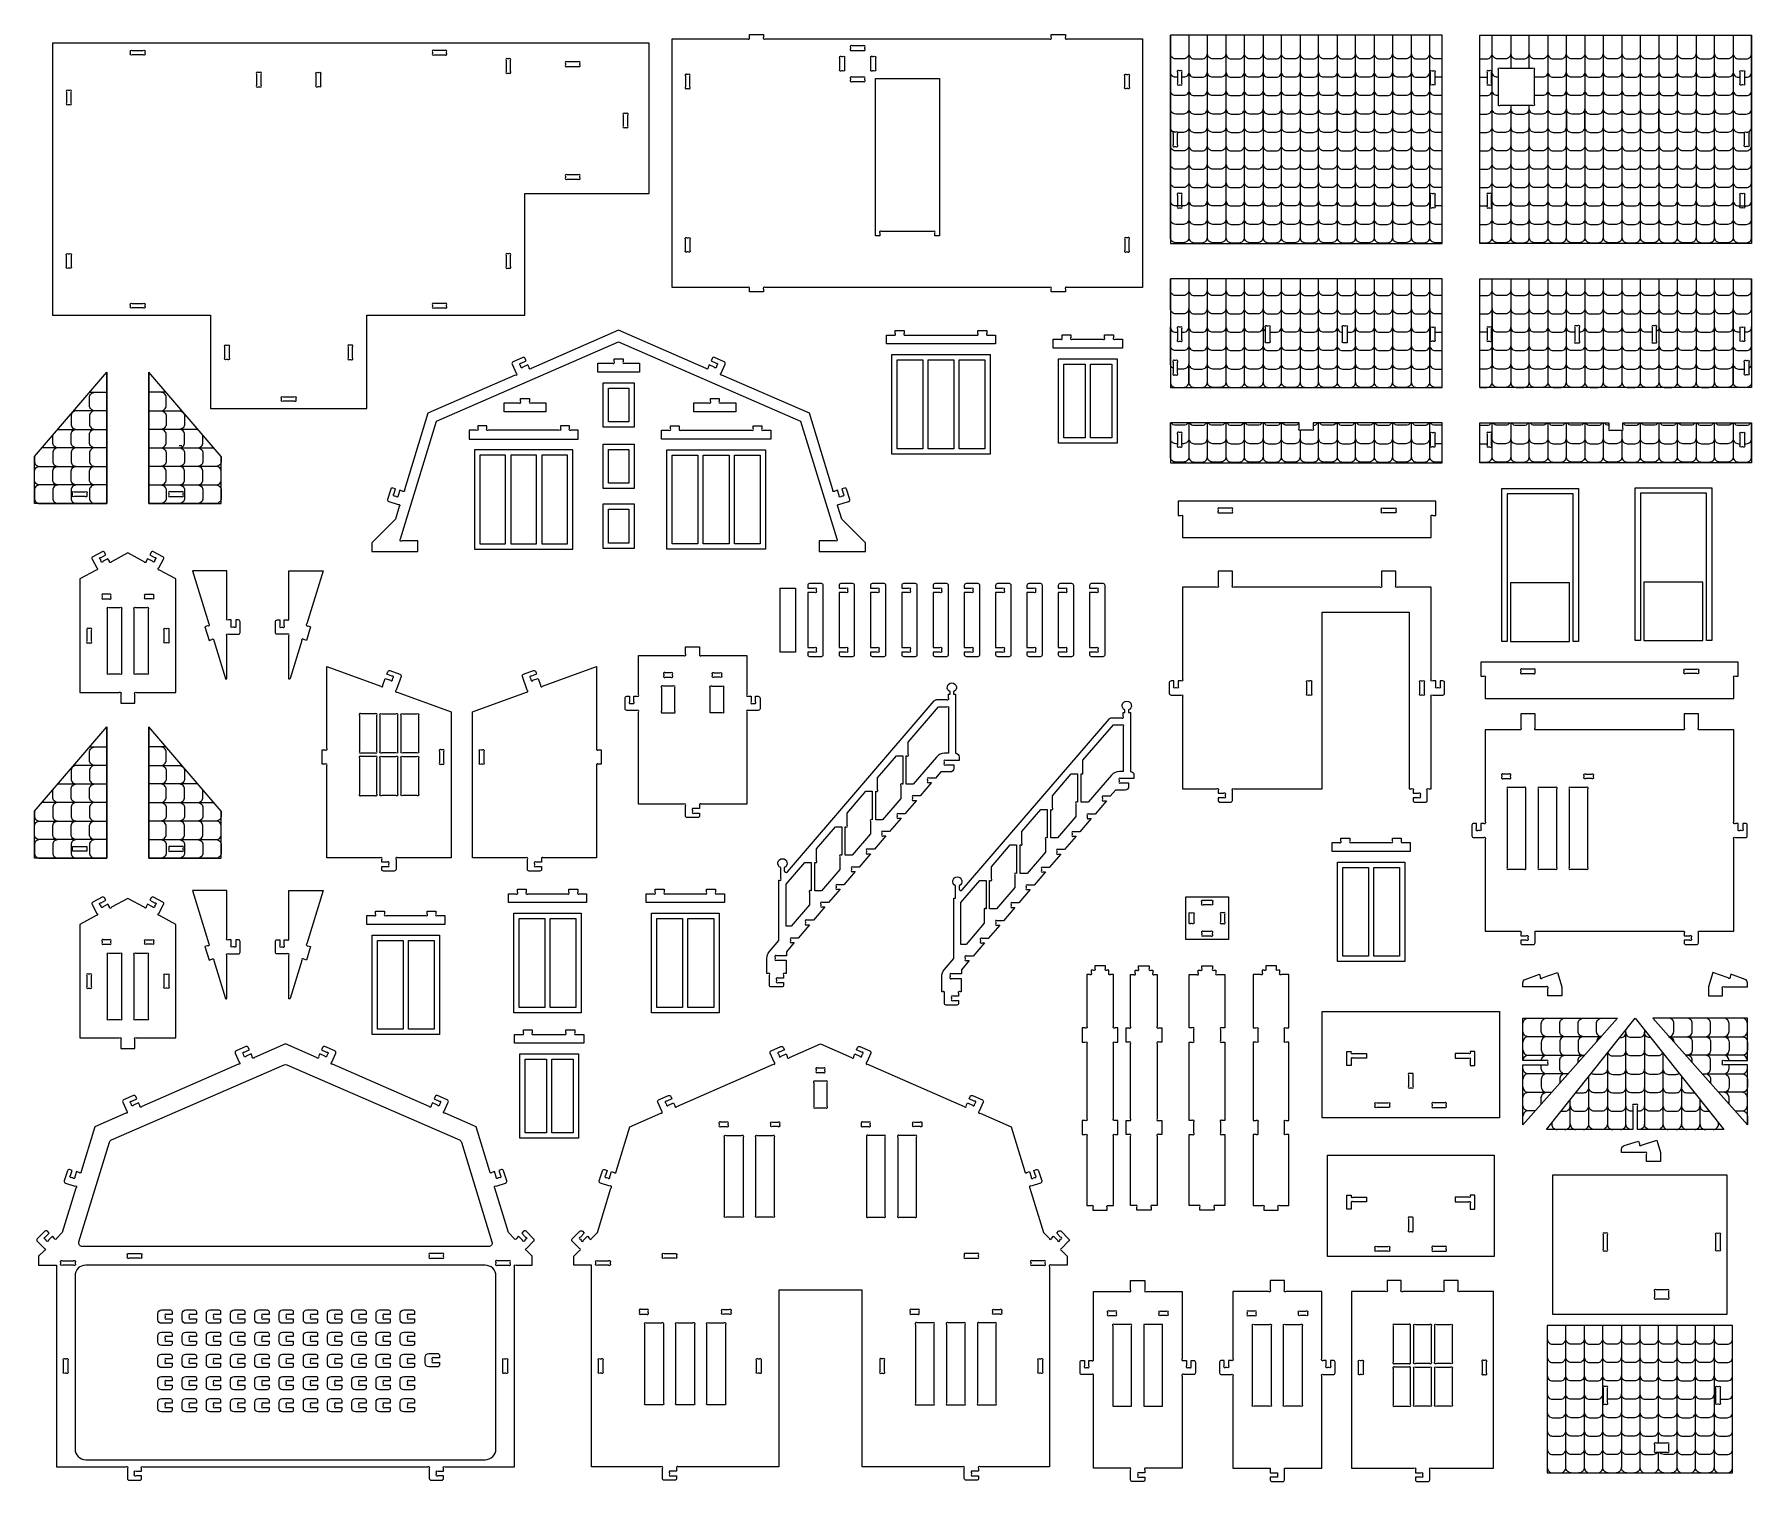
# Model space of a CAD drawing. Extents: x 61.9 to 158.6, y 1998.2 to 2079.7.
import ezdxf

# ---------------------------------------------------------------- set-up
doc = ezdxf.new("R2010")
doc.units = 0
doc.header["$MEASUREMENT"] = 0
doc.layers.add('LAYER1', color=18, linetype='CONTINUOUS')

msp = doc.modelspace()

# ---------------------------------------------------------------- linework, layer by layer
at = {"layer": 'LAYER1'}
for points in [[(97.834, 2079.422), (102.095, 2079.422, 1), (102.184, 2079.511), (102.184, 2079.672), (102.984, 2079.672), (102.984, 2079.511, 1), (103.072, 2079.422), (119.095, 2079.422, 1), (119.184, 2079.511), (119.184, 2079.672), (119.984, 2079.672), (119.984, 2079.511, 1), (120.072, 2079.422), (124.334, 2079.422), (124.334, 2065.422), (120.072, 2065.422, 1), (119.984, 2065.333), (119.984, 2065.172), (119.184, 2065.172), (119.184, 2065.333, 1), (119.095, 2065.422), (103.072, 2065.422, 1), (102.984, 2065.333), (102.984, 2065.172), (102.184, 2065.172), (102.184, 2065.333, 1), (102.095, 2065.422), (97.834, 2065.422)], [(67.426, 2078.771), (68.049, 2078.771, -1), (68.137, 2078.682), (68.137, 2078.609, -1), (68.049, 2078.521), (67.426, 2078.521, -1), (67.337, 2078.609), (67.337, 2078.682, -1)], [(84.337, 2078.682), (84.337, 2078.609, 1), (84.426, 2078.521), (85.049, 2078.521, 1), (85.137, 2078.609), (85.137, 2078.682, 1), (85.049, 2078.771), (84.426, 2078.771, 1)], [(107.534, 2078.333), (107.534, 2077.711, -1), (107.445, 2077.622), (107.372, 2077.622, -1), (107.284, 2077.711), (107.284, 2078.333, -1), (107.372, 2078.422), (107.445, 2078.422, -1)], [(107.884, 2078.933), (107.884, 2078.861, 1), (107.972, 2078.772), (108.595, 2078.772, 1), (108.684, 2078.861), (108.684, 2078.933, 1), (108.595, 2079.022), (107.972, 2079.022, 1)], [(109.284, 2078.333), (109.284, 2077.711, -1), (109.195, 2077.622), (109.122, 2077.622, -1), (109.034, 2077.711), (109.034, 2078.333, -1), (109.122, 2078.422), (109.195, 2078.422, -1)], [(74.437, 2077.432), (74.437, 2076.809, 1), (74.526, 2076.721), (74.599, 2076.721, 1), (74.687, 2076.809), (74.687, 2077.432, 1), (74.599, 2077.521), (74.526, 2077.521, 1)], [(78.037, 2077.432), (78.037, 2076.809, -1), (77.949, 2076.721), (77.876, 2076.721, -1), (77.787, 2076.809), (77.787, 2077.432, -1), (77.876, 2077.521), (77.949, 2077.521, -1)], [(88.487, 2078.207), (88.487, 2077.584, 1), (88.576, 2077.496), (88.649, 2077.496, 1), (88.737, 2077.584), (88.737, 2078.207, 1), (88.649, 2078.296), (88.576, 2078.296, 1)], [(91.837, 2078.032), (91.837, 2077.959, 1), (91.926, 2077.871), (92.549, 2077.871, 1), (92.637, 2077.959), (92.637, 2078.032, 1), (92.549, 2078.121), (91.926, 2078.121, 1)], [(98.584, 2077.333), (98.584, 2076.711, 1), (98.672, 2076.622), (98.745, 2076.622, 1), (98.834, 2076.711), (98.834, 2077.333, 1), (98.745, 2077.422), (98.672, 2077.422, 1)], [(123.584, 2077.333), (123.584, 2076.711, -1), (123.495, 2076.622), (123.422, 2076.622, -1), (123.334, 2076.711), (123.334, 2077.333, -1), (123.422, 2077.422), (123.495, 2077.422, -1)], [(126.455, 2077.623), (126.382, 2077.623, 1), (126.294, 2077.534), (126.294, 2076.911, 1), (126.382, 2076.823), (126.455, 2076.823, 1), (126.544, 2076.911), (126.544, 2077.534, 1)], [(140.632, 2077.623), (140.705, 2077.623, -1), (140.794, 2077.534), (140.794, 2076.911, -1), (140.705, 2076.823), (140.632, 2076.823, -1), (140.544, 2076.911), (140.544, 2077.534, -1)], [(143.731, 2077.534), (143.731, 2076.911, 1), (143.82, 2076.823), (143.892, 2076.823, 1), (143.981, 2076.911), (143.981, 2077.534, 1), (143.892, 2077.623), (143.82, 2077.623, 1)], [(144.47, 2077.769), (146.286, 2077.769, -1), (146.375, 2077.68), (146.375, 2075.753, -1), (146.286, 2075.665), (144.47, 2075.665, -1), (144.381, 2075.753), (144.381, 2077.68, -1)], [(158.07, 2077.623), (158.142, 2077.623, -1), (158.231, 2077.534), (158.231, 2076.911, -1), (158.142, 2076.823), (158.07, 2076.823, -1), (157.981, 2076.911), (157.981, 2077.534, -1)], [(63.737, 2076.432), (63.737, 2075.809, 1), (63.826, 2075.721), (63.899, 2075.721, 1), (63.987, 2075.809), (63.987, 2076.432, 1), (63.899, 2076.521), (63.826, 2076.521, 1)], [(107.884, 2077.183), (107.884, 2077.111, 1), (107.972, 2077.022), (108.595, 2077.022, 1), (108.684, 2077.111), (108.684, 2077.183, 1), (108.595, 2077.272), (107.972, 2077.272, 1)], [(112.634, 2068.335), (112.634, 2068.496, 1), (112.545, 2068.585), (109.622, 2068.585, 1), (109.534, 2068.496), (109.534, 2068.335), (109.284, 2068.335), (109.284, 2077.185), (112.884, 2077.185), (112.884, 2068.335)], [(95.087, 2075.132), (95.087, 2074.509, 1), (95.176, 2074.421), (95.249, 2074.421, 1), (95.337, 2074.509), (95.337, 2075.132, 1), (95.249, 2075.221), (95.176, 2075.221, 1)], [(126.044, 2074.077), (126.044, 2073.454, 1), (126.132, 2073.366), (126.205, 2073.366, 1), (126.294, 2073.454), (126.294, 2074.077, 1), (126.205, 2074.166), (126.132, 2074.166, 1)], [(158.32, 2074.166), (158.392, 2074.166, -1), (158.481, 2074.077), (158.481, 2073.454, -1), (158.392, 2073.366), (158.32, 2073.366, -1), (158.231, 2073.454), (158.231, 2074.077, -1)], [(91.837, 2071.682), (91.837, 2071.609, 1), (91.926, 2071.521), (92.549, 2071.521, 1), (92.637, 2071.609), (92.637, 2071.682, 1), (92.549, 2071.771), (91.926, 2071.771, 1)], [(126.294, 2070.62), (126.294, 2069.997, 1), (126.382, 2069.909), (126.455, 2069.909, 1), (126.544, 2069.997), (126.544, 2070.62, 1), (126.455, 2070.709), (126.382, 2070.709, 1)], [(140.632, 2070.709), (140.705, 2070.709, -1), (140.794, 2070.62), (140.794, 2069.997, -1), (140.705, 2069.909), (140.632, 2069.909, -1), (140.544, 2069.997), (140.544, 2070.62, -1)], [(143.731, 2070.62), (143.731, 2069.997, 1), (143.82, 2069.909), (143.892, 2069.909, 1), (143.981, 2069.997), (143.981, 2070.62, 1), (143.892, 2070.709), (143.82, 2070.709, 1)], [(158.07, 2070.709), (158.142, 2070.709, -1), (158.231, 2070.62), (158.231, 2069.997, -1), (158.142, 2069.909), (158.07, 2069.909, -1), (157.981, 2069.997), (157.981, 2070.62, -1)], [(98.672, 2068.222), (98.745, 2068.222, -1), (98.834, 2068.133), (98.834, 2067.511, -1), (98.745, 2067.422), (98.672, 2067.422, -1), (98.584, 2067.511), (98.584, 2068.133, -1)], [(123.334, 2068.133), (123.334, 2067.511, 1), (123.422, 2067.422), (123.495, 2067.422, 1), (123.584, 2067.511), (123.584, 2068.133, 1), (123.495, 2068.222), (123.422, 2068.222, 1)], [(63.826, 2067.321), (63.899, 2067.321, -1), (63.987, 2067.232), (63.987, 2066.609, -1), (63.899, 2066.521), (63.826, 2066.521, -1), (63.737, 2066.609), (63.737, 2067.232, -1)], [(88.487, 2067.232), (88.487, 2066.609, 1), (88.576, 2066.521), (88.649, 2066.521, 1), (88.737, 2066.609), (88.737, 2067.232, 1), (88.649, 2067.321), (88.576, 2067.321, 1)], [(67.426, 2064.521), (68.049, 2064.521, -1), (68.137, 2064.432), (68.137, 2064.359, -1), (68.049, 2064.271), (67.426, 2064.271, -1), (67.337, 2064.359), (67.337, 2064.432, -1)], [(84.337, 2064.432), (84.337, 2064.359, 1), (84.426, 2064.271), (85.049, 2064.271, 1), (85.137, 2064.359), (85.137, 2064.432, 1), (85.049, 2064.521), (84.426, 2064.521, 1)], [(108.722, 2051.055), (107.389, 2052.387), (107.173, 2053.094, -1), (107.232, 2053.205), (107.768, 2053.369, 0.414214), (107.835, 2053.494), (107.659, 2054.068, 0.414214), (107.534, 2054.134), (107.39, 2054.09), (107.482, 2053.792, -1), (107.423, 2053.682), (107.353, 2053.66, -1), (107.243, 2053.719), (107.151, 2054.017), (106.997, 2053.969, -1), (106.886, 2054.028), (105.564, 2058.341), (100.641, 2060.483, -1), (100.595, 2060.599), (100.819, 2061.114, 0.414214), (100.767, 2061.246), (100.217, 2061.485, 0.414214), (100.086, 2061.433), (100.026, 2061.296), (100.311, 2061.171, -1), (100.357, 2061.055), (100.328, 2060.988, -1), (100.212, 2060.942), (99.926, 2061.066), (99.862, 2060.918, -1), (99.745, 2060.872), (94.822, 2063.014), (89.899, 2060.872, -1), (89.782, 2060.918), (89.718, 2061.066), (89.433, 2060.942, -1), (89.316, 2060.988), (89.287, 2061.055, -1), (89.333, 2061.171), (89.618, 2061.296), (89.559, 2061.433, 0.414214), (89.427, 2061.485), (88.877, 2061.246, 0.414214), (88.825, 2061.114), (89.049, 2060.599, -1), (89.003, 2060.483), (84.08, 2058.341), (82.758, 2054.028, -1), (82.647, 2053.969), (82.493, 2054.017), (82.401, 2053.719, -1), (82.291, 2053.66), (82.221, 2053.682, -1), (82.162, 2053.792), (82.254, 2054.09), (82.11, 2054.134, 0.414214), (81.985, 2054.068), (81.81, 2053.494, 0.414214), (81.876, 2053.369), (82.413, 2053.205, -1), (82.471, 2053.094), (82.255, 2052.387), (80.922, 2051.055), (80.922, 2050.555), (83.522, 2050.555), (83.522, 2051.155), (82.624, 2051.155, -1), (82.54, 2051.269), (84.573, 2057.901), (94.822, 2062.359), (105.071, 2057.901), (107.105, 2051.269, -1), (107.02, 2051.155), (106.122, 2051.155), (106.122, 2050.555), (108.722, 2050.555)], [(110.905, 2062.999), (110.905, 2062.837, 1), (110.994, 2062.749), (114.967, 2062.749, 1), (115.055, 2062.837), (115.055, 2062.999), (115.555, 2062.999), (115.555, 2062.837, 1), (115.644, 2062.749), (116.055, 2062.749), (116.055, 2062.249), (109.905, 2062.249), (109.905, 2062.749), (110.317, 2062.749, 1), (110.405, 2062.837), (110.405, 2062.999)], [(126.294, 2063.106), (126.294, 2062.484, 1), (126.382, 2062.395), (126.455, 2062.395, 1), (126.544, 2062.484), (126.544, 2063.106, 1), (126.455, 2063.195), (126.382, 2063.195, 1)], [(131.494, 2063.182), (131.494, 2062.407, -1), (131.405, 2062.318), (131.332, 2062.318, -1), (131.244, 2062.407), (131.244, 2063.182, -1), (131.332, 2063.271), (131.405, 2063.271, -1)], [(135.844, 2063.182), (135.844, 2062.407, -1), (135.755, 2062.318), (135.682, 2062.318, -1), (135.594, 2062.407), (135.594, 2063.182, -1), (135.682, 2063.271), (135.755, 2063.271, -1)], [(140.632, 2063.195), (140.705, 2063.195, -1), (140.794, 2063.106), (140.794, 2062.484, -1), (140.705, 2062.395), (140.632, 2062.395, -1), (140.544, 2062.484), (140.544, 2063.106, -1)], [(143.731, 2063.106), (143.731, 2062.484, 1), (143.82, 2062.395), (143.892, 2062.395, 1), (143.981, 2062.484), (143.981, 2063.106, 1), (143.892, 2063.195), (143.82, 2063.195, 1)], [(148.681, 2063.182), (148.681, 2062.407, 1), (148.77, 2062.318), (148.842, 2062.318, 1), (148.931, 2062.407), (148.931, 2063.182, 1), (148.842, 2063.271), (148.77, 2063.271, 1)], [(153.031, 2063.182), (153.031, 2062.407, 1), (153.12, 2062.318), (153.192, 2062.318, 1), (153.281, 2062.407), (153.281, 2063.182, 1), (153.192, 2063.271), (153.12, 2063.271, 1)], [(158.07, 2063.195), (158.142, 2063.195, -1), (158.231, 2063.106), (158.231, 2062.484, -1), (158.142, 2062.395), (158.07, 2062.395, -1), (157.981, 2062.484), (157.981, 2063.106, -1)], [(72.887, 2062.082), (72.887, 2061.459, -1), (72.799, 2061.371), (72.726, 2061.371, -1), (72.637, 2061.459), (72.637, 2062.082, -1), (72.726, 2062.171), (72.799, 2062.171, -1)], [(79.587, 2062.082), (79.587, 2061.459, 1), (79.676, 2061.371), (79.749, 2061.371, 1), (79.837, 2061.459), (79.837, 2062.082, 1), (79.749, 2062.171), (79.676, 2062.171, 1)], [(120.294, 2062.758), (120.294, 2062.596, 1), (120.383, 2062.508), (122.106, 2062.508, 1), (122.194, 2062.596), (122.194, 2062.758), (122.694, 2062.758), (122.694, 2062.596, 1), (122.783, 2062.508), (123.194, 2062.508), (123.194, 2062.008), (119.294, 2062.008), (119.294, 2062.508), (119.706, 2062.508, 1), (119.794, 2062.596), (119.794, 2062.758)], [(93.647, 2061.166), (94.483, 2061.166, 1), (94.572, 2061.255), (94.572, 2061.416), (95.072, 2061.416), (95.072, 2061.255, 1), (95.161, 2061.166), (95.997, 2061.166), (95.997, 2060.666), (93.647, 2060.666)], [(126.044, 2061.22), (126.044, 2060.597, 1), (126.132, 2060.509), (126.205, 2060.509, 1), (126.294, 2060.597), (126.294, 2061.22, 1), (126.205, 2061.309), (126.132, 2061.309, 1)], [(158.32, 2061.309), (158.392, 2061.309, -1), (158.481, 2061.22), (158.481, 2060.597, -1), (158.392, 2060.509), (158.32, 2060.509, -1), (158.231, 2060.597), (158.231, 2061.22, -1)], [(75.926, 2059.271), (76.549, 2059.271, -1), (76.637, 2059.182), (76.637, 2059.109, -1), (76.549, 2059.021), (75.926, 2059.021, -1), (75.837, 2059.109), (75.837, 2059.182, -1)], [(88.378, 2058.933), (89.214, 2058.933, 1), (89.303, 2059.022), (89.303, 2059.183), (89.803, 2059.183), (89.803, 2059.022, 1), (89.891, 2058.933), (90.728, 2058.933), (90.728, 2058.433), (88.378, 2058.433)], [(99.067, 2058.933), (99.903, 2058.933, 1), (99.992, 2059.022), (99.992, 2059.183), (100.492, 2059.183), (100.492, 2059.022, 1), (100.581, 2058.933), (101.417, 2058.933), (101.417, 2058.433), (99.067, 2058.433)], [(91.548, 2057.645), (91.548, 2057.483, -1), (91.459, 2057.395), (87.487, 2057.395, -1), (87.398, 2057.483), (87.398, 2057.645), (86.898, 2057.645), (86.898, 2057.483, -1), (86.809, 2057.395), (86.398, 2057.395), (86.398, 2056.895), (92.548, 2056.895), (92.548, 2057.395), (92.137, 2057.395, -1), (92.048, 2057.483), (92.048, 2057.645)], [(98.241, 2057.645), (98.241, 2057.483, 1), (98.33, 2057.395), (102.303, 2057.395, 1), (102.391, 2057.483), (102.391, 2057.645), (102.891, 2057.645), (102.891, 2057.483, 1), (102.98, 2057.395), (103.391, 2057.395), (103.391, 2056.895), (97.241, 2056.895), (97.241, 2057.395), (97.653, 2057.395, 1), (97.741, 2057.483), (97.741, 2057.645)], [(133.944, 2057.799), (133.944, 2057.487, -1), (133.855, 2057.399), (133.232, 2057.399, -1), (133.144, 2057.487), (133.144, 2057.799), (125.894, 2057.799), (125.894, 2055.56), (141.194, 2055.56), (141.194, 2057.799)], [(126.294, 2057.168), (126.294, 2056.545, 1), (126.382, 2056.456), (126.455, 2056.456, 1), (126.544, 2056.545), (126.544, 2057.168, 1), (126.455, 2057.256), (126.382, 2057.256, 1)], [(140.632, 2057.256), (140.705, 2057.256, -1), (140.794, 2057.168), (140.794, 2056.545, -1), (140.705, 2056.456), (140.632, 2056.456, -1), (140.544, 2056.545), (140.544, 2057.168, -1)], [(150.67, 2057.399), (151.292, 2057.399, 1), (151.381, 2057.487), (151.381, 2057.799), (158.631, 2057.799), (158.631, 2055.56), (143.331, 2055.56), (143.331, 2057.799), (150.581, 2057.799), (150.581, 2057.487, 1)], [(143.731, 2057.168), (143.731, 2056.545, 1), (143.82, 2056.456), (143.892, 2056.456, 1), (143.981, 2056.545), (143.981, 2057.168, 1), (143.892, 2057.256), (143.82, 2057.256, 1)], [(158.07, 2057.256), (158.142, 2057.256, -1), (158.231, 2057.168), (158.231, 2056.545, -1), (158.142, 2056.456), (158.07, 2056.456, -1), (157.981, 2056.545), (157.981, 2057.168, -1)], [(64.155, 2053.915), (64.777, 2053.915, -1), (64.866, 2053.827), (64.866, 2053.754, -1), (64.777, 2053.665), (64.155, 2053.665, -1), (64.066, 2053.754), (64.066, 2053.827, -1)], [(69.5, 2053.827), (69.5, 2053.754, 1), (69.589, 2053.665), (70.212, 2053.665, 1), (70.3, 2053.754), (70.3, 2053.827, 1), (70.212, 2053.915), (69.589, 2053.915, 1)], [(126.336, 2052.599), (126.498, 2052.599, -1), (126.586, 2052.511), (126.586, 2051.349), (140.586, 2051.349), (140.586, 2052.511, -1), (140.675, 2052.599), (140.836, 2052.599), (140.836, 2053.399), (126.336, 2053.399)], [(128.675, 2052.749), (129.298, 2052.749, 1), (129.386, 2052.838), (129.386, 2052.911, 1), (129.298, 2052.999), (128.675, 2052.999, 1), (128.586, 2052.911), (128.586, 2052.838, 1)], [(137.875, 2052.999), (138.498, 2052.999, -1), (138.586, 2052.911), (138.586, 2052.838, -1), (138.498, 2052.749), (137.875, 2052.749, -1), (137.786, 2052.838), (137.786, 2052.911, -1)], [(68.3, 2050.16), (68.223, 2050.018, -1), (68.103, 2049.982), (67.183, 2050.48), (66.263, 2049.982, -1), (66.143, 2050.018), (66.066, 2050.16), (65.792, 2050.012, -1), (65.672, 2050.048), (65.638, 2050.112, -1), (65.674, 2050.232), (65.948, 2050.38), (65.876, 2050.512, 0.414214), (65.741, 2050.553), (65.213, 2050.267, 0.414214), (65.172, 2050.132), (65.439, 2049.638, -1), (65.403, 2049.518), (64.483, 2049.021), (64.483, 2042.634), (66.695, 2042.634, -1), (66.783, 2042.546), (66.783, 2042.034), (67.583, 2042.034), (67.583, 2042.546, -1), (67.672, 2042.634), (69.883, 2042.634), (69.883, 2049.021), (68.963, 2049.518, -1), (68.927, 2049.638), (69.194, 2050.132, 0.414214), (69.154, 2050.267), (68.626, 2050.553, 0.414214), (68.49, 2050.512), (68.419, 2050.38), (68.693, 2050.232, -1), (68.729, 2050.112), (68.694, 2050.048, -1), (68.574, 2050.012)], [(70.817, 2049.481), (71.736, 2046.484, -1), (71.677, 2046.374), (71.523, 2046.326), (71.757, 2045.561), (71.911, 2045.609, -1), (72.022, 2045.55), (72.679, 2043.408, 0.861326), (72.757, 2043.419), (72.757, 2045.821, -1), (72.846, 2045.909), (73.407, 2045.909, 0.414214), (73.507, 2046.009), (73.507, 2046.609, 0.414214), (73.407, 2046.709), (73.257, 2046.709), (73.257, 2046.398, -1), (73.168, 2046.309), (73.096, 2046.309, -1), (73.007, 2046.398), (73.007, 2046.709), (72.846, 2046.709, -1), (72.757, 2046.798), (72.757, 2049.481)], [(78.182, 2049.481), (77.264, 2046.484, 1), (77.322, 2046.374), (77.477, 2046.326), (77.242, 2045.561), (77.088, 2045.609, 1), (76.977, 2045.55), (76.32, 2043.408, -0.861326), (76.242, 2043.419), (76.242, 2045.821, 1), (76.154, 2045.909), (75.592, 2045.909, -0.414214), (75.492, 2046.009), (75.492, 2046.609, -0.414214), (75.592, 2046.709), (75.742, 2046.709), (75.742, 2046.398, 1), (75.831, 2046.309), (75.904, 2046.309, 1), (75.992, 2046.398), (75.992, 2046.709), (76.154, 2046.709, 1), (76.242, 2046.798), (76.242, 2049.481)], [(139.336, 2037.206), (139.473, 2037.206, -1), (139.561, 2037.117), (139.561, 2036.956), (139.873, 2036.956, -1), (139.961, 2036.867), (139.961, 2036.795, -1), (139.873, 2036.706), (139.561, 2036.706), (139.561, 2036.556, 0.414214), (139.661, 2036.456), (140.261, 2036.456, 0.414214), (140.361, 2036.556), (140.361, 2037.117, -1), (140.45, 2037.206), (140.586, 2037.206), (140.586, 2042.392, -1), (140.675, 2042.481), (141.236, 2042.481, 0.414214), (141.336, 2042.581), (141.336, 2043.181, 0.414214), (141.236, 2043.281), (141.086, 2043.281), (141.086, 2042.97, -1), (140.998, 2042.881), (140.925, 2042.881, -1), (140.836, 2042.97), (140.836, 2043.281), (140.675, 2043.281, -1), (140.586, 2043.37), (140.586, 2048.556), (138.675, 2048.556, -1), (138.586, 2048.645), (138.586, 2049.456), (137.786, 2049.456), (137.786, 2048.645, -1), (137.698, 2048.556), (129.475, 2048.556, -1), (129.386, 2048.645), (129.386, 2049.456), (128.586, 2049.456), (128.586, 2048.645, -1), (128.498, 2048.556), (126.586, 2048.556), (126.586, 2043.37, -1), (126.498, 2043.281), (126.336, 2043.281), (126.336, 2042.97, -1), (126.248, 2042.881), (126.175, 2042.881, -1), (126.086, 2042.97), (126.086, 2043.281), (125.936, 2043.281, 0.414214), (125.836, 2043.181), (125.836, 2042.581, 0.414214), (125.936, 2042.481), (126.498, 2042.481, -1), (126.586, 2042.392), (126.586, 2037.206), (128.498, 2037.206, -1), (128.586, 2037.117), (128.586, 2036.956), (128.898, 2036.956, -1), (128.986, 2036.867), (128.986, 2036.795, -1), (128.898, 2036.706), (128.586, 2036.706), (128.586, 2036.556, 0.414214), (128.686, 2036.456), (129.286, 2036.456, 0.414214), (129.386, 2036.556), (129.386, 2037.117, -1), (129.475, 2037.206), (134.436, 2037.206), (134.436, 2047.156), (139.336, 2047.156)], [(106.349, 2048.656, 0.414214), (106.249, 2048.756), (105.576, 2048.756, 0.414214), (105.476, 2048.656), (105.476, 2048.506), (105.86, 2048.506, -1), (105.949, 2048.417), (105.949, 2048.344, -1), (105.86, 2048.256), (105.476, 2048.256), (105.476, 2045.156), (105.86, 2045.156, -1), (105.949, 2045.067), (105.949, 2044.994, -1), (105.86, 2044.906), (105.476, 2044.906), (105.476, 2044.756, 0.414214), (105.576, 2044.656), (106.249, 2044.656, 0.414214), (106.349, 2044.756)], [(108.112, 2048.656, 0.414214), (108.012, 2048.756), (107.339, 2048.756, 0.414214), (107.239, 2048.656), (107.239, 2048.506), (107.623, 2048.506, -1), (107.712, 2048.417), (107.712, 2048.344, -1), (107.623, 2048.256), (107.239, 2048.256), (107.239, 2045.156), (107.623, 2045.156, -1), (107.712, 2045.067), (107.712, 2044.994, -1), (107.623, 2044.906), (107.239, 2044.906), (107.239, 2044.756, 0.414214), (107.339, 2044.656), (108.012, 2044.656, 0.414214), (108.112, 2044.756)], [(109.875, 2048.656, 0.414214), (109.775, 2048.756), (109.102, 2048.756, 0.414214), (109.002, 2048.656), (109.002, 2048.506), (109.387, 2048.506, -1), (109.475, 2048.417), (109.475, 2048.344, -1), (109.387, 2048.256), (109.002, 2048.256), (109.002, 2045.156), (109.387, 2045.156, -1), (109.475, 2045.067), (109.475, 2044.994, -1), (109.387, 2044.906), (109.002, 2044.906), (109.002, 2044.756, 0.414214), (109.102, 2044.656), (109.775, 2044.656, 0.414214), (109.875, 2044.756)], [(111.638, 2048.656, 0.414214), (111.538, 2048.756), (110.865, 2048.756, 0.414214), (110.765, 2048.656), (110.765, 2048.506), (111.15, 2048.506, -1), (111.238, 2048.417), (111.238, 2048.344, -1), (111.15, 2048.256), (110.765, 2048.256), (110.765, 2045.156), (111.15, 2045.156, -1), (111.238, 2045.067), (111.238, 2044.994, -1), (111.15, 2044.906), (110.765, 2044.906), (110.765, 2044.756, 0.414214), (110.865, 2044.656), (111.538, 2044.656, 0.414214), (111.638, 2044.756)], [(113.401, 2048.656, 0.414214), (113.301, 2048.756), (112.628, 2048.756, 0.414214), (112.528, 2048.656), (112.528, 2048.506), (112.913, 2048.506, -1), (113.001, 2048.417), (113.001, 2048.344, -1), (112.913, 2048.256), (112.528, 2048.256), (112.528, 2045.156), (112.913, 2045.156, -1), (113.001, 2045.067), (113.001, 2044.994, -1), (112.913, 2044.906), (112.528, 2044.906), (112.528, 2044.756, 0.414214), (112.628, 2044.656), (113.301, 2044.656, 0.414214), (113.401, 2044.756)], [(115.164, 2048.656, 0.414214), (115.064, 2048.756), (114.391, 2048.756, 0.414214), (114.291, 2048.656), (114.291, 2048.506), (114.676, 2048.506, -1), (114.764, 2048.417), (114.764, 2048.344, -1), (114.676, 2048.256), (114.291, 2048.256), (114.291, 2045.156), (114.676, 2045.156, -1), (114.764, 2045.067), (114.764, 2044.994, -1), (114.676, 2044.906), (114.291, 2044.906), (114.291, 2044.756, 0.414214), (114.391, 2044.656), (115.064, 2044.656, 0.414214), (115.164, 2044.756)], [(116.928, 2048.656, 0.414214), (116.828, 2048.756), (116.154, 2048.756, 0.414214), (116.054, 2048.656), (116.054, 2048.506), (116.439, 2048.506, -1), (116.528, 2048.417), (116.528, 2048.344, -1), (116.439, 2048.256), (116.054, 2048.256), (116.054, 2045.156), (116.439, 2045.156, -1), (116.528, 2045.067), (116.528, 2044.994, -1), (116.439, 2044.906), (116.054, 2044.906), (116.054, 2044.756, 0.414214), (116.154, 2044.656), (116.828, 2044.656, 0.414214), (116.928, 2044.756)], [(118.691, 2048.656, 0.414214), (118.591, 2048.756), (117.917, 2048.756, 0.414214), (117.817, 2048.656), (117.817, 2048.506), (118.202, 2048.506, -1), (118.291, 2048.417), (118.291, 2048.344, -1), (118.202, 2048.256), (117.817, 2048.256), (117.817, 2045.156), (118.202, 2045.156, -1), (118.291, 2045.067), (118.291, 2044.994, -1), (118.202, 2044.906), (117.817, 2044.906), (117.817, 2044.756, 0.414214), (117.917, 2044.656), (118.591, 2044.656, 0.414214), (118.691, 2044.756)], [(120.454, 2048.656, 0.414214), (120.354, 2048.756), (119.68, 2048.756, 0.414214), (119.58, 2048.656), (119.58, 2048.506), (119.965, 2048.506, -1), (120.054, 2048.417), (120.054, 2048.344, -1), (119.965, 2048.256), (119.58, 2048.256), (119.58, 2045.156), (119.965, 2045.156, -1), (120.054, 2045.067), (120.054, 2044.994, -1), (119.965, 2044.906), (119.58, 2044.906), (119.58, 2044.756, 0.414214), (119.68, 2044.656), (120.354, 2044.656, 0.414214), (120.454, 2044.756)], [(122.217, 2048.656, 0.414214), (122.117, 2048.756), (121.443, 2048.756, 0.414214), (121.343, 2048.656), (121.343, 2048.506), (121.728, 2048.506, -1), (121.817, 2048.417), (121.817, 2048.344, -1), (121.728, 2048.256), (121.343, 2048.256), (121.343, 2045.156), (121.728, 2045.156, -1), (121.817, 2045.067), (121.817, 2044.994, -1), (121.728, 2044.906), (121.343, 2044.906), (121.343, 2044.756, 0.414214), (121.443, 2044.656), (122.117, 2044.656, 0.414214), (122.217, 2044.756)], [(65.822, 2047.903), (66.145, 2047.903, 1), (66.233, 2047.991), (66.233, 2048.064, 1), (66.145, 2048.153), (65.822, 2048.153, 1), (65.733, 2048.064), (65.733, 2047.991, 1)], [(66.122, 2047.403), (66.745, 2047.403, -1), (66.833, 2047.314), (66.833, 2043.741, -1), (66.745, 2043.653), (66.122, 2043.653, -1), (66.033, 2043.741), (66.033, 2047.314, -1)], [(67.622, 2047.403), (68.245, 2047.403, -1), (68.333, 2047.314), (68.333, 2043.741, -1), (68.245, 2043.653), (67.622, 2043.653, -1), (67.533, 2043.741), (67.533, 2047.314, -1)], [(68.222, 2048.153), (68.545, 2048.153, -1), (68.633, 2048.064), (68.633, 2047.991, -1), (68.545, 2047.903), (68.222, 2047.903, -1), (68.133, 2047.991), (68.133, 2048.064, -1)], [(64.883, 2046.139), (64.883, 2045.516, 1), (64.972, 2045.427), (65.045, 2045.427, 1), (65.133, 2045.516), (65.133, 2046.139, 1), (65.045, 2046.227), (64.972, 2046.227, 1)], [(69.483, 2046.139), (69.483, 2045.516, -1), (69.395, 2045.427), (69.322, 2045.427, -1), (69.233, 2045.516), (69.233, 2046.139, -1), (69.322, 2046.227), (69.395, 2046.227, -1)], [(102.035, 2044.703), (102.035, 2042.504, 1), (102.123, 2042.416), (102.285, 2042.416), (102.285, 2042.104, 1), (102.373, 2042.016), (102.446, 2042.016, 1), (102.535, 2042.104), (102.535, 2042.416), (102.685, 2042.416, -0.414214), (102.785, 2042.316), (102.785, 2041.716, -0.414214), (102.685, 2041.616), (102.123, 2041.616, 1), (102.035, 2041.527), (102.035, 2036.341), (99.473, 2036.341, 1), (99.385, 2036.252), (99.385, 2036.091), (99.073, 2036.091, 1), (98.985, 2036.002), (98.985, 2035.929, 1), (99.073, 2035.841), (99.385, 2035.841), (99.385, 2035.691, -0.414214), (99.285, 2035.591), (98.685, 2035.591, -0.414214), (98.585, 2035.691), (98.585, 2036.252, 1), (98.496, 2036.341), (95.935, 2036.341), (95.935, 2041.527, 1), (95.846, 2041.616), (95.285, 2041.616, -0.414214), (95.185, 2041.716), (95.185, 2042.316, -0.414214), (95.285, 2042.416), (95.435, 2042.416), (95.435, 2042.104, 1), (95.523, 2042.016), (95.596, 2042.016, 1), (95.685, 2042.104), (95.685, 2042.416), (95.846, 2042.416, 1), (95.935, 2042.504), (95.935, 2044.703), (98.496, 2044.703, 1), (98.585, 2044.792), (98.585, 2045.203), (99.385, 2045.203), (99.385, 2044.792, 1), (99.473, 2044.703)], [(81.486, 2032.824), (81.798, 2032.824, 1), (81.886, 2032.913), (81.886, 2032.986, 1), (81.798, 2033.074), (81.486, 2033.074), (81.486, 2033.236, 1), (81.398, 2033.324), (78.386, 2033.324), (78.386, 2038.511, 1), (78.298, 2038.599), (78.136, 2038.599), (78.136, 2039.399), (78.298, 2039.399, 1), (78.386, 2039.488), (78.386, 2044.089), (81.427, 2042.982, 1), (81.541, 2043.035), (81.681, 2043.422), (81.974, 2043.315, 1), (82.087, 2043.368), (82.112, 2043.437, 1), (82.059, 2043.55), (81.767, 2043.657), (81.818, 2043.798, -0.414214), (81.946, 2043.857), (82.51, 2043.652, -0.414214), (82.57, 2043.524), (82.292, 2042.762, 1), (82.345, 2042.648), (85.386, 2041.541), (85.386, 2033.324), (82.375, 2033.324, 1), (82.286, 2033.236), (82.286, 2032.674, -0.414214), (82.186, 2032.574), (81.586, 2032.574, -0.414214), (81.486, 2032.674)], [(93.836, 2038.599), (93.675, 2038.599, 1), (93.586, 2038.511), (93.586, 2033.324), (90.575, 2033.324, 1), (90.486, 2033.236), (90.486, 2033.074), (90.175, 2033.074, 1), (90.086, 2032.986), (90.086, 2032.913, 1), (90.175, 2032.824), (90.486, 2032.824), (90.486, 2032.674, -0.414214), (90.386, 2032.574), (89.786, 2032.574, -0.414214), (89.686, 2032.674), (89.686, 2033.236, 1), (89.598, 2033.324), (86.586, 2033.324), (86.586, 2041.541), (89.627, 2042.648, 1), (89.68, 2042.762), (89.402, 2043.524, -0.414214), (89.462, 2043.652), (90.026, 2043.857, -0.414214), (90.154, 2043.798), (90.206, 2043.657), (89.913, 2043.55, 1), (89.86, 2043.437), (89.885, 2043.368, 1), (89.998, 2043.315), (90.291, 2043.422), (90.432, 2043.035, 1), (90.545, 2042.982), (93.586, 2044.089), (93.586, 2039.488, 1), (93.675, 2039.399), (93.836, 2039.399)], [(97.771, 2043.741), (97.448, 2043.741, 1), (97.36, 2043.652), (97.36, 2043.579, 1), (97.448, 2043.491), (97.771, 2043.491, 1), (97.86, 2043.579), (97.86, 2043.652, 1)], [(100.198, 2043.741), (100.521, 2043.741, -1), (100.61, 2043.652), (100.61, 2043.579, -1), (100.521, 2043.491), (100.198, 2043.491, -1), (100.11, 2043.579), (100.11, 2043.652, -1)], [(143.38, 2043.542), (143.541, 2043.542, -1), (143.63, 2043.453), (143.63, 2042.292), (157.63, 2042.292), (157.63, 2043.453, -1), (157.718, 2043.542), (157.88, 2043.542), (157.88, 2044.342), (143.38, 2044.342)], [(146.341, 2043.942), (145.718, 2043.942, 1), (145.63, 2043.853), (145.63, 2043.78, 1), (145.718, 2043.692), (146.341, 2043.692, 1), (146.43, 2043.78), (146.43, 2043.853, 1)], [(154.918, 2043.942), (155.541, 2043.942, -1), (155.63, 2043.853), (155.63, 2043.78, -1), (155.541, 2043.692), (154.918, 2043.692, -1), (154.83, 2043.78), (154.83, 2043.853, -1)], [(97.896, 2042.991), (97.323, 2042.991, 1), (97.235, 2042.902), (97.235, 2041.579, 1), (97.323, 2041.491), (97.896, 2041.491, 1), (97.985, 2041.579), (97.985, 2042.902, 1)], [(100.735, 2042.902), (100.735, 2041.579, -1), (100.646, 2041.491), (100.073, 2041.491, -1), (99.985, 2041.579), (99.985, 2042.902, -1), (100.073, 2042.991), (100.646, 2042.991, -1)], [(112.742, 2042.226), (113.305, 2042.226, 1), (113.394, 2042.314), (113.394, 2042.526), (113.49, 2042.526), (113.49, 2042.664, -0.819804), (113.59, 2043.164, -0.819804), (113.69, 2042.664), (113.69, 2042.526), (113.794, 2042.526), (113.794, 2039.205, -0.414214), (113.994, 2039.005), (113.994, 2038.805), (113.242, 2038.805, 1), (113.153, 2038.716), (113.153, 2038.643, 1), (113.242, 2038.555), (113.694, 2038.555), (113.694, 2038.355, -0.414214), (113.494, 2038.155), (112.964, 2038.155), (112.663, 2037.805), (112.315, 2037.805, 1), (112.226, 2037.716), (112.226, 2037.643, 1), (112.315, 2037.555), (112.449, 2037.555), (111.804, 2036.805), (111.456, 2036.805, 1), (111.367, 2036.716), (111.367, 2036.643, 1), (111.456, 2036.555), (111.59, 2036.555), (110.945, 2035.805), (110.597, 2035.805, 1), (110.508, 2035.716), (110.508, 2035.643, 1), (110.597, 2035.555), (110.731, 2035.555), (110.086, 2034.805), (109.738, 2034.805, 1), (109.649, 2034.716), (109.649, 2034.643, 1), (109.738, 2034.555), (109.871, 2034.555), (109.227, 2033.805), (108.879, 2033.805, 1), (108.79, 2033.716), (108.79, 2033.643, 1), (108.879, 2033.555), (109.012, 2033.555), (108.368, 2032.805), (108.02, 2032.805, 1), (107.931, 2032.716), (107.931, 2032.643, 1), (108.02, 2032.555), (108.153, 2032.555), (107.509, 2031.805), (107.16, 2031.805, 1), (107.072, 2031.716), (107.072, 2031.643, 1), (107.16, 2031.555), (107.294, 2031.555), (106.65, 2030.805), (106.301, 2030.805, 1), (106.213, 2030.716), (106.213, 2030.643, 1), (106.301, 2030.555), (106.435, 2030.555), (105.791, 2029.805), (105.442, 2029.805, 1), (105.354, 2029.716), (105.354, 2029.643, 1), (105.442, 2029.555), (105.576, 2029.555), (104.932, 2028.805), (104.583, 2028.805, 1), (104.495, 2028.716), (104.495, 2028.643, 1), (104.583, 2028.555), (104.717, 2028.555), (104.273, 2028.038), (104.273, 2027.805), (103.724, 2027.805, 1), (103.636, 2027.716), (103.636, 2027.643, 1), (103.724, 2027.555), (104.262, 2027.555), (104.262, 2026.805), (104.204, 2026.805, 1), (104.116, 2026.716), (104.116, 2026.555), (103.804, 2026.555, 1), (103.716, 2026.466), (103.716, 2026.393, 1), (103.804, 2026.305), (104.116, 2026.305), (104.116, 2026.155, -0.414214), (104.016, 2026.055), (103.416, 2026.055, -0.414214), (103.316, 2026.155), (103.316, 2026.716, 1), (103.227, 2026.805), (103.17, 2026.805), (103.17, 2027.654, -0.179323), (103.315, 2028.045), (103.849, 2028.667), (103.849, 2032.067), (103.861, 2032.067, 1), (103.949, 2032.156), (103.949, 2032.774, -0.819804), (104.049, 2033.274, -0.819804), (104.149, 2032.774), (104.149, 2032.6, 0.695888), (104.325, 2032.535), (112.59, 2042.156, -0.21865)], [(133.836, 2043.192), (133.836, 2042.57, -1), (133.748, 2042.481), (133.675, 2042.481, -1), (133.586, 2042.57), (133.586, 2043.192, -1), (133.675, 2043.281), (133.748, 2043.281, -1)], [(140.186, 2043.192), (140.186, 2042.57, -1), (140.098, 2042.481), (140.025, 2042.481, -1), (139.936, 2042.57), (139.936, 2043.192, -1), (140.025, 2043.281), (140.098, 2043.281, -1)], [(111.409, 2037.467), (111.022, 2037.467), (111.022, 2039.067), (111.033, 2039.067, 1), (111.122, 2039.156), (111.122, 2039.833), (112.834, 2041.826), (113.305, 2041.826, -1), (113.394, 2041.737), (113.394, 2039.205), (113.177, 2039.205, 0.21865), (112.722, 2038.996)], [(122.592, 2041.205), (123.156, 2041.205, 1), (123.244, 2041.294), (123.244, 2041.505), (123.34, 2041.505), (123.34, 2041.643, -0.819804), (123.44, 2042.143, -0.819804), (123.54, 2041.643), (123.54, 2041.505), (123.644, 2041.505), (123.644, 2038.184, -0.414214), (123.844, 2037.984), (123.844, 2037.784), (123.092, 2037.784, 1), (123.003, 2037.696), (123.003, 2037.623, 1), (123.092, 2037.534), (123.544, 2037.534), (123.544, 2037.334, -0.414214), (123.344, 2037.134), (122.814, 2037.134), (122.514, 2036.784), (122.165, 2036.784, 1), (122.077, 2036.696), (122.077, 2036.623, 1), (122.165, 2036.534), (122.299, 2036.534), (121.655, 2035.784), (121.306, 2035.784, 1), (121.218, 2035.696), (121.218, 2035.623, 1), (121.306, 2035.534), (121.44, 2035.534), (120.795, 2034.784), (120.447, 2034.784, 1), (120.358, 2034.696), (120.358, 2034.623, 1), (120.447, 2034.534), (120.581, 2034.534), (119.936, 2033.784), (119.588, 2033.784, 1), (119.499, 2033.696), (119.499, 2033.623, 1), (119.588, 2033.534), (119.722, 2033.534), (119.077, 2032.784), (118.729, 2032.784, 1), (118.64, 2032.696), (118.64, 2032.623, 1), (118.729, 2032.534), (118.863, 2032.534), (118.218, 2031.784), (117.87, 2031.784, 1), (117.781, 2031.696), (117.781, 2031.623, 1), (117.87, 2031.534), (118.003, 2031.534), (117.359, 2030.784), (117.011, 2030.784, 1), (116.922, 2030.696), (116.922, 2030.623, 1), (117.011, 2030.534), (117.144, 2030.534), (116.5, 2029.784), (116.152, 2029.784, 1), (116.063, 2029.696), (116.063, 2029.623, 1), (116.152, 2029.534), (116.285, 2029.534), (115.641, 2028.784), (115.292, 2028.784, 1), (115.204, 2028.696), (115.204, 2028.623, 1), (115.292, 2028.534), (115.426, 2028.534), (114.782, 2027.784), (114.433, 2027.784, 1), (114.345, 2027.696), (114.345, 2027.623, 1), (114.433, 2027.534), (114.567, 2027.534), (114.123, 2027.018), (114.123, 2026.784), (113.574, 2026.784, 1), (113.486, 2026.696), (113.486, 2026.623, 1), (113.574, 2026.534), (114.112, 2026.534), (114.112, 2025.784), (114.055, 2025.784, 1), (113.966, 2025.696), (113.966, 2025.534), (113.655, 2025.534, 1), (113.566, 2025.446), (113.566, 2025.373, 1), (113.655, 2025.284), (113.966, 2025.284), (113.966, 2025.134, -0.414214), (113.866, 2025.034), (113.266, 2025.034, -0.414214), (113.166, 2025.134), (113.166, 2025.696, 1), (113.077, 2025.784), (113.02, 2025.784), (113.02, 2026.634, -0.179323), (113.165, 2027.025), (113.7, 2027.647), (113.7, 2031.047), (113.8, 2031.047), (113.8, 2031.753, -0.819804), (113.9, 2032.253, -0.819804), (114, 2031.753), (114, 2031.58, 0.695888), (114.175, 2031.515), (122.441, 2041.135, -0.21865)], [(80.224, 2041.336), (80.224, 2039.313, 1), (80.312, 2039.224), (81.11, 2039.224, 1), (81.199, 2039.313), (81.199, 2041.336, 1), (81.11, 2041.424), (80.312, 2041.424, 1)], [(81.487, 2041.424), (82.285, 2041.424, -1), (82.374, 2041.336), (82.374, 2039.313, -1), (82.285, 2039.224), (81.487, 2039.224, -1), (81.399, 2039.313), (81.399, 2041.336, -1)], [(83.549, 2041.336), (83.549, 2039.313, -1), (83.46, 2039.224), (82.662, 2039.224, -1), (82.574, 2039.313), (82.574, 2041.336, -1), (82.662, 2041.424), (83.46, 2041.424, -1)], [(121.26, 2036.447), (120.872, 2036.447), (120.872, 2038.047), (120.972, 2038.047), (120.972, 2038.812), (122.684, 2040.805), (123.156, 2040.805, -1), (123.244, 2040.717), (123.244, 2038.184), (123.028, 2038.184, 0.21865), (122.572, 2037.975)], [(146.43, 2028.534), (146.43, 2029.096, -1), (146.518, 2029.184), (154.741, 2029.184, -1), (154.83, 2029.096), (154.83, 2028.934), (155.141, 2028.934, -1), (155.23, 2028.846), (155.23, 2028.773, -1), (155.141, 2028.684), (154.83, 2028.684), (154.83, 2028.534, 0.414214), (154.93, 2028.434), (155.53, 2028.434, 0.414214), (155.63, 2028.534), (155.63, 2029.096, -1), (155.718, 2029.184), (157.63, 2029.184), (157.63, 2034.371, -1), (157.718, 2034.459), (158.28, 2034.459, 0.414214), (158.38, 2034.559), (158.38, 2035.159, 0.414214), (158.28, 2035.259), (158.13, 2035.259), (158.13, 2034.948, -1), (158.041, 2034.859), (157.968, 2034.859, -1), (157.88, 2034.948), (157.88, 2035.259), (157.718, 2035.259, -1), (157.63, 2035.348), (157.63, 2040.534), (155.718, 2040.534, -1), (155.63, 2040.623), (155.63, 2041.434), (154.83, 2041.434), (154.83, 2040.623, -1), (154.741, 2040.534), (146.518, 2040.534, -1), (146.43, 2040.623), (146.43, 2041.434), (145.63, 2041.434), (145.63, 2040.623, -1), (145.541, 2040.534), (143.63, 2040.534), (143.63, 2035.348, -1), (143.541, 2035.259), (143.38, 2035.259), (143.38, 2034.948, -1), (143.291, 2034.859), (143.218, 2034.859, -1), (143.13, 2034.948), (143.13, 2035.259), (142.98, 2035.259, 0.414214), (142.88, 2035.159), (142.88, 2034.559, 0.414214), (142.98, 2034.459), (143.541, 2034.459, -1), (143.63, 2034.371), (143.63, 2029.184), (145.541, 2029.184, -1), (145.63, 2029.096), (145.63, 2028.934), (145.941, 2028.934, -1), (146.03, 2028.846), (146.03, 2028.773, -1), (145.941, 2028.684), (145.63, 2028.684), (145.63, 2028.534, 0.414214), (145.73, 2028.434), (146.33, 2028.434, 0.414214)], [(80.224, 2038.936), (80.224, 2036.913, 1), (80.312, 2036.824), (81.11, 2036.824, 1), (81.199, 2036.913), (81.199, 2038.936, 1), (81.11, 2039.024), (80.312, 2039.024, 1)], [(81.487, 2039.024), (82.285, 2039.024, -1), (82.374, 2038.936), (82.374, 2036.913, -1), (82.285, 2036.824), (81.487, 2036.824, -1), (81.399, 2036.913), (81.399, 2038.936, -1)], [(83.549, 2038.936), (83.549, 2036.913, -1), (83.46, 2036.824), (82.662, 2036.824, -1), (82.574, 2036.913), (82.574, 2038.936, -1), (82.662, 2039.024), (83.46, 2039.024, -1)], [(84.736, 2039.311), (84.736, 2038.688, 1), (84.825, 2038.599), (84.898, 2038.599, 1), (84.986, 2038.688), (84.986, 2039.311, 1), (84.898, 2039.399), (84.825, 2039.399, 1)], [(87.236, 2039.311), (87.236, 2038.688, -1), (87.148, 2038.599), (87.075, 2038.599, -1), (86.986, 2038.688), (86.986, 2039.311, -1), (87.075, 2039.399), (87.148, 2039.399, -1)], [(110.464, 2039.067), (110.822, 2039.067), (110.822, 2037.467), (110.811, 2037.467, 1), (110.722, 2037.379), (110.722, 2036.667), (109.691, 2035.467), (109.304, 2035.467), (109.304, 2037.067), (109.315, 2037.067, 1), (109.404, 2037.156), (109.404, 2037.833)], [(120.315, 2038.047), (120.672, 2038.047), (120.672, 2036.447), (120.661, 2036.447, 1), (120.572, 2036.358), (120.572, 2035.647), (119.541, 2034.447), (119.154, 2034.447), (119.154, 2036.047), (119.165, 2036.047, 1), (119.254, 2036.135), (119.254, 2036.812)], [(144.555, 2037.946), (144.555, 2037.873, 1), (144.643, 2037.784), (144.966, 2037.784, 1), (145.055, 2037.873), (145.055, 2037.946, 1), (144.966, 2038.034), (144.643, 2038.034, 1)], [(149.293, 2038.034), (149.616, 2038.034, -1), (149.705, 2037.946), (149.705, 2037.873, -1), (149.616, 2037.784), (149.293, 2037.784, -1), (149.205, 2037.873), (149.205, 2037.946, -1)], [(108.746, 2037.067), (109.104, 2037.067), (109.104, 2035.467), (109.092, 2035.467, 1), (109.004, 2035.379), (109.004, 2034.667), (107.973, 2033.467), (107.586, 2033.467), (107.586, 2035.067), (107.597, 2035.067, 1), (107.686, 2035.156), (107.686, 2035.833)], [(144.855, 2037.196), (144.855, 2032.773, 1), (144.943, 2032.684), (145.816, 2032.684, 1), (145.905, 2032.773), (145.905, 2037.196, 1), (145.816, 2037.284), (144.943, 2037.284, 1)], [(146.605, 2037.196), (146.605, 2032.773, 1), (146.693, 2032.684), (147.566, 2032.684, 1), (147.655, 2032.773), (147.655, 2037.196, 1), (147.566, 2037.284), (146.693, 2037.284, 1)], [(148.355, 2037.196), (148.355, 2032.773, 1), (148.443, 2032.684), (149.316, 2032.684, 1), (149.405, 2032.773), (149.405, 2037.196, 1), (149.316, 2037.284), (148.443, 2037.284, 1)], [(118.596, 2036.047), (118.954, 2036.047), (118.954, 2034.447), (118.943, 2034.447, 1), (118.854, 2034.358), (118.854, 2033.647), (117.823, 2032.447), (117.436, 2032.447), (117.436, 2034.047), (117.447, 2034.047, 1), (117.536, 2034.135), (117.536, 2034.812)], [(107.028, 2035.067), (107.386, 2035.067), (107.386, 2033.467), (107.374, 2033.467, 1), (107.286, 2033.379), (107.286, 2032.667), (106.255, 2031.467), (105.868, 2031.467), (105.868, 2033.067), (105.879, 2033.067, 1), (105.968, 2033.156), (105.968, 2033.833)], [(69.5, 2033.864), (69.5, 2033.791, 1), (69.589, 2033.702), (70.212, 2033.702, 1), (70.3, 2033.791), (70.3, 2033.864, 1), (70.212, 2033.952), (69.589, 2033.952, 1)], [(116.878, 2034.047), (117.236, 2034.047), (117.236, 2032.447), (117.224, 2032.447, 1), (117.136, 2032.358), (117.136, 2031.647), (116.105, 2030.447), (115.718, 2030.447), (115.718, 2032.047), (115.729, 2032.047, 1), (115.818, 2032.135), (115.818, 2032.812)], [(136.002, 2034.43), (136.002, 2034.268, 1), (136.091, 2034.18), (138.314, 2034.18, 1), (138.402, 2034.268), (138.402, 2034.43), (138.902, 2034.43), (138.902, 2034.268, 1), (138.991, 2034.18), (139.402, 2034.18), (139.402, 2033.68), (135.002, 2033.68), (135.002, 2034.18), (135.414, 2034.18, 1), (135.502, 2034.268), (135.502, 2034.43)], [(105.31, 2033.067), (105.668, 2033.067), (105.668, 2031.467), (105.656, 2031.467, 1), (105.568, 2031.379), (105.568, 2030.667), (104.537, 2029.467), (104.249, 2029.467), (104.249, 2031.833)], [(115.16, 2032.047), (115.518, 2032.047), (115.518, 2030.447), (115.506, 2030.447, 1), (115.418, 2030.358), (115.418, 2029.647), (114.387, 2028.447), (114.1, 2028.447), (114.1, 2030.812)], [(68.3, 2030.714), (68.223, 2030.572, -1), (68.103, 2030.536), (67.183, 2031.033), (66.263, 2030.536, -1), (66.143, 2030.572), (66.066, 2030.714), (65.792, 2030.566, -1), (65.672, 2030.602), (65.638, 2030.666, -1), (65.674, 2030.786), (65.948, 2030.934), (65.876, 2031.066, 0.414214), (65.741, 2031.106), (65.213, 2030.821, 0.414214), (65.172, 2030.686), (65.439, 2030.192, -1), (65.403, 2030.072), (64.483, 2029.574), (64.483, 2023.188), (66.695, 2023.188, -1), (66.783, 2023.099), (66.783, 2022.588), (67.583, 2022.588), (67.583, 2023.099, -1), (67.672, 2023.188), (69.883, 2023.188), (69.883, 2029.574), (68.963, 2030.072, -1), (68.927, 2030.192), (69.194, 2030.686, 0.414214), (69.154, 2030.821), (68.626, 2031.106, 0.414214), (68.49, 2031.066), (68.419, 2030.934), (68.693, 2030.786, -1), (68.729, 2030.666), (68.694, 2030.602, -1), (68.574, 2030.566)], [(70.817, 2031.481), (71.736, 2028.484, -1), (71.677, 2028.374), (71.523, 2028.326), (71.757, 2027.561), (71.911, 2027.609, -1), (72.022, 2027.55), (72.679, 2025.408, 0.861326), (72.757, 2025.419), (72.757, 2027.821, -1), (72.846, 2027.909), (73.407, 2027.909, 0.414214), (73.507, 2028.009), (73.507, 2028.609, 0.414214), (73.407, 2028.709), (73.257, 2028.709), (73.257, 2028.398, -1), (73.168, 2028.309), (73.096, 2028.309, -1), (73.007, 2028.398), (73.007, 2028.709), (72.846, 2028.709, -1), (72.757, 2028.798), (72.757, 2031.481)], [(78.182, 2031.481), (77.264, 2028.484, 1), (77.322, 2028.374), (77.477, 2028.326), (77.242, 2027.561), (77.088, 2027.609, 1), (76.977, 2027.55), (76.32, 2025.408, -0.861326), (76.242, 2025.419), (76.242, 2027.821, 1), (76.154, 2027.909), (75.592, 2027.909, -0.414214), (75.492, 2028.009), (75.492, 2028.609, -0.414214), (75.592, 2028.709), (75.742, 2028.709), (75.742, 2028.398, 1), (75.831, 2028.309), (75.904, 2028.309, 1), (75.992, 2028.398), (75.992, 2028.709), (76.154, 2028.709, 1), (76.242, 2028.798), (76.242, 2031.481)], [(89.622, 2031.55), (89.622, 2031.389, 1), (89.71, 2031.3), (91.933, 2031.3, 1), (92.022, 2031.389), (92.022, 2031.55), (92.522, 2031.55), (92.522, 2031.389, 1), (92.61, 2031.3), (93.022, 2031.3), (93.022, 2030.8), (88.622, 2030.8), (88.622, 2031.3), (89.033, 2031.3, 1), (89.122, 2031.389), (89.122, 2031.55)], [(97.379, 2031.549), (97.379, 2031.388, 1), (97.468, 2031.299), (99.691, 2031.299, 1), (99.779, 2031.388), (99.779, 2031.549), (100.279, 2031.549), (100.279, 2031.388, 1), (100.368, 2031.299), (100.779, 2031.299), (100.779, 2030.799), (96.379, 2030.799), (96.379, 2031.299), (96.791, 2031.299, 1), (96.879, 2031.388), (96.879, 2031.549)], [(81.636, 2030.318), (81.636, 2030.157, 1), (81.725, 2030.068), (83.947, 2030.068, 1), (84.036, 2030.157), (84.036, 2030.318), (84.536, 2030.318), (84.536, 2030.157, 1), (84.625, 2030.068), (85.036, 2030.068), (85.036, 2029.568), (80.636, 2029.568), (80.636, 2030.068), (81.047, 2030.068, 1), (81.136, 2030.157), (81.136, 2030.318)], [(127.213, 2030.14), (127.213, 2029.717, -1), (127.124, 2029.629), (127.051, 2029.629, -1), (126.963, 2029.717), (126.963, 2030.14, -1), (127.051, 2030.229), (127.124, 2030.229, -1)], [(127.751, 2030.929), (128.174, 2030.929, -1), (128.263, 2030.84), (128.263, 2030.767, -1), (128.174, 2030.679), (127.751, 2030.679, -1), (127.663, 2030.767), (127.663, 2030.84, -1)], [(128.713, 2030.14), (128.713, 2029.717, 1), (128.801, 2029.629), (128.874, 2029.629, 1), (128.963, 2029.717), (128.963, 2030.14, 1), (128.874, 2030.229), (128.801, 2030.229, 1)], [(127.751, 2028.929), (128.174, 2028.929, 1), (128.263, 2029.017), (128.263, 2029.09, 1), (128.174, 2029.179), (127.751, 2029.179, 1), (127.663, 2029.09), (127.663, 2029.017, 1)], [(65.822, 2028.456), (66.145, 2028.456, 1), (66.233, 2028.545), (66.233, 2028.618, 1), (66.145, 2028.706), (65.822, 2028.706, 1), (65.733, 2028.618), (65.733, 2028.545, 1)], [(68.222, 2028.706), (68.545, 2028.706, -1), (68.633, 2028.618), (68.633, 2028.545, -1), (68.545, 2028.456), (68.222, 2028.456, -1), (68.133, 2028.545), (68.133, 2028.618, -1)], [(66.122, 2027.956), (66.745, 2027.956, -1), (66.833, 2027.868), (66.833, 2024.295, -1), (66.745, 2024.206), (66.122, 2024.206, -1), (66.033, 2024.295), (66.033, 2027.868, -1)], [(67.622, 2027.956), (68.245, 2027.956, -1), (68.333, 2027.868), (68.333, 2024.295, -1), (68.245, 2024.206), (67.622, 2024.206, -1), (67.533, 2024.295), (67.533, 2027.868, -1)], [(122.937, 2018.545), (122.775, 2018.545, -1), (122.687, 2018.633), (122.687, 2022.856, -1), (122.775, 2022.945), (122.937, 2022.945), (122.937, 2023.745), (122.775, 2023.745, -1), (122.687, 2023.833), (122.687, 2026.745), (122.525, 2026.745, -1), (122.437, 2026.833), (122.437, 2026.995), (122.325, 2026.995, -1), (122.237, 2027.083), (122.237, 2027.245), (121.637, 2027.245), (121.637, 2027.083, -1), (121.548, 2026.995), (121.437, 2026.995), (121.437, 2026.833, -1), (121.348, 2026.745), (121.187, 2026.745), (121.187, 2023.833, -1), (121.098, 2023.745), (120.937, 2023.745), (120.937, 2022.945), (121.098, 2022.945, -1), (121.187, 2022.856), (121.187, 2018.633, -1), (121.098, 2018.545), (120.937, 2018.545), (120.937, 2017.745), (121.098, 2017.745, -1), (121.187, 2017.656), (121.187, 2013.745), (121.448, 2013.745, -1), (121.537, 2013.656), (121.537, 2013.495), (122.337, 2013.495), (122.337, 2013.656, -1), (122.425, 2013.745), (122.687, 2013.745), (122.687, 2017.656, -1), (122.775, 2017.745), (122.937, 2017.745)], [(123.407, 2018.545), (123.568, 2018.545, 1), (123.657, 2018.633), (123.657, 2022.856, 1), (123.568, 2022.945), (123.407, 2022.945), (123.407, 2023.745), (123.568, 2023.745, 1), (123.657, 2023.833), (123.657, 2026.745), (123.818, 2026.745, 1), (123.907, 2026.833), (123.907, 2026.995), (124.018, 2026.995, 1), (124.107, 2027.083), (124.107, 2027.245), (124.707, 2027.245), (124.707, 2027.083, 1), (124.795, 2026.995), (124.907, 2026.995), (124.907, 2026.833, 1), (124.995, 2026.745), (125.157, 2026.745), (125.157, 2023.833, 1), (125.245, 2023.745), (125.407, 2023.745), (125.407, 2022.945), (125.245, 2022.945, 1), (125.157, 2022.856), (125.157, 2018.633, 1), (125.245, 2018.545), (125.407, 2018.545), (125.407, 2017.745), (125.245, 2017.745, 1), (125.157, 2017.656), (125.157, 2013.745), (124.895, 2013.745, 1), (124.807, 2013.656), (124.807, 2013.495), (124.007, 2013.495), (124.007, 2013.656, 1), (123.918, 2013.745), (123.657, 2013.745), (123.657, 2017.656, 1), (123.568, 2017.745), (123.407, 2017.745)], [(128.963, 2023.745), (128.801, 2023.745, 1), (128.713, 2023.656), (128.713, 2023.033, 1), (128.801, 2022.945), (128.963, 2022.945), (128.963, 2018.545), (128.801, 2018.545, 1), (128.713, 2018.456), (128.713, 2017.833, 1), (128.801, 2017.745), (128.963, 2017.745), (128.963, 2013.745), (128.451, 2013.745, 1), (128.363, 2013.656), (128.363, 2013.495), (127.563, 2013.495), (127.563, 2013.656, 1), (127.474, 2013.745), (126.963, 2013.745), (126.963, 2017.745), (127.124, 2017.745, 1), (127.213, 2017.833), (127.213, 2018.456, 1), (127.124, 2018.545), (126.963, 2018.545), (126.963, 2022.945), (127.124, 2022.945, 1), (127.213, 2023.033), (127.213, 2023.656, 1), (127.124, 2023.745), (126.963, 2023.745), (126.963, 2026.745), (127.374, 2026.745, 1), (127.463, 2026.833), (127.463, 2026.995), (127.574, 2026.995, 1), (127.663, 2027.083), (127.663, 2027.245), (128.263, 2027.245), (128.263, 2027.083, 1), (128.351, 2026.995), (128.463, 2026.995), (128.463, 2026.833, 1), (128.551, 2026.745), (128.963, 2026.745)], [(130.564, 2023.745), (130.725, 2023.745, -1), (130.814, 2023.656), (130.814, 2023.033, -1), (130.725, 2022.945), (130.564, 2022.945), (130.564, 2018.545), (130.725, 2018.545, -1), (130.814, 2018.456), (130.814, 2017.833, -1), (130.725, 2017.745), (130.564, 2017.745), (130.564, 2013.745), (131.075, 2013.745, -1), (131.164, 2013.656), (131.164, 2013.495), (131.964, 2013.495), (131.964, 2013.656, -1), (132.053, 2013.745), (132.564, 2013.745), (132.564, 2017.745), (132.403, 2017.745, -1), (132.314, 2017.833), (132.314, 2018.456, -1), (132.403, 2018.545), (132.564, 2018.545), (132.564, 2022.945), (132.403, 2022.945, -1), (132.314, 2023.033), (132.314, 2023.656, -1), (132.403, 2023.745), (132.564, 2023.745), (132.564, 2026.745), (132.153, 2026.745, -1), (132.064, 2026.833), (132.064, 2026.995), (131.953, 2026.995, -1), (131.864, 2027.083), (131.864, 2027.245), (131.264, 2027.245), (131.264, 2027.083, -1), (131.175, 2026.995), (131.064, 2026.995), (131.064, 2026.833, -1), (130.975, 2026.745), (130.564, 2026.745)], [(64.883, 2026.692), (64.883, 2026.07, 1), (64.972, 2025.981), (65.045, 2025.981, 1), (65.133, 2026.07), (65.133, 2026.692, 1), (65.045, 2026.781), (64.972, 2026.781, 1)], [(69.483, 2026.692), (69.483, 2026.07, -1), (69.395, 2025.981), (69.322, 2025.981, -1), (69.233, 2026.07), (69.233, 2026.692, -1), (69.322, 2026.781), (69.395, 2026.781, -1)], [(147.146, 2025.554), (147.146, 2025.965, 1), (147.058, 2026.054), (145.75, 2026.054), (145.75, 2026.289, -0.315299), (145.882, 2026.477), (146.681, 2026.768), (146.726, 2026.618, 1), (146.841, 2026.56), (147.698, 2026.872), (147.946, 2026.054), (147.946, 2025.554)], [(156.995, 2025.554), (156.995, 2025.965, -1), (157.084, 2026.054), (158.392, 2026.054), (158.392, 2026.289, 0.315299), (158.26, 2026.477), (157.461, 2026.768), (157.415, 2026.618, -1), (157.3, 2026.56), (156.443, 2026.872), (156.195, 2026.054), (156.195, 2025.554)], [(145.75, 2021.672), (147.061, 2021.672, 1), (147.15, 2021.76), (147.15, 2021.833, 1), (147.061, 2021.922), (145.75, 2021.922), (145.75, 2024.297), (151.071, 2024.297), (145.75, 2018.297)], [(147.071, 2018.028), (152.071, 2024.297), (157.071, 2018.028), (152.196, 2018.028), (152.196, 2019.339, 1), (152.107, 2019.428), (152.034, 2019.428, 1), (151.946, 2019.339), (151.946, 2018.028)], [(158.392, 2021.672), (157.08, 2021.672, -1), (156.992, 2021.76), (156.992, 2021.833, -1), (157.08, 2021.922), (158.392, 2021.922), (158.392, 2024.297), (153.071, 2024.297), (158.392, 2018.297)], [(89.959, 2023.636), (89.959, 2023.474, 1), (90.047, 2023.386), (91.77, 2023.386, 1), (91.859, 2023.474), (91.859, 2023.636), (92.359, 2023.636), (92.359, 2023.474, 1), (92.447, 2023.386), (92.859, 2023.386), (92.859, 2022.886), (88.959, 2022.886), (88.959, 2023.386), (89.37, 2023.386, 1), (89.459, 2023.474), (89.459, 2023.636)], [(63.161, 1999.041), (67.072, 1999.041, -1), (67.161, 1998.953), (67.161, 1998.391, 0.414214), (67.261, 1998.291), (67.861, 1998.291, 0.414214), (67.961, 1998.391), (67.961, 1998.541), (67.649, 1998.541, -1), (67.561, 1998.63), (67.561, 1998.703, -1), (67.649, 1998.791), (67.961, 1998.791), (67.961, 1998.953, -1), (68.049, 1999.041), (84.072, 1999.041, -1), (84.161, 1998.953), (84.161, 1998.391, 0.414214), (84.261, 1998.291), (84.861, 1998.291, 0.414214), (84.961, 1998.391), (84.961, 1998.541), (84.649, 1998.541, -1), (84.561, 1998.63), (84.561, 1998.703, -1), (84.649, 1998.791), (84.961, 1998.791), (84.961, 1998.953, -1), (85.049, 1999.041), (88.961, 1999.041), (88.961, 2010.303, -1), (89.049, 2010.391), (89.961, 2010.391), (89.961, 2010.891), (89.64, 2011.212, -1), (89.64, 2011.338), (90.037, 2011.735, 0.414214), (90.037, 2011.876), (89.613, 2012.3, 0.414214), (89.471, 2012.3), (89.365, 2012.194), (89.585, 2011.974, -1), (89.585, 2011.849), (89.534, 2011.797, -1), (89.409, 2011.797), (89.188, 2012.017), (89.074, 2011.903, -1), (88.949, 2011.903), (88.628, 2012.224), (87.859, 2014.734, -1), (87.918, 2014.845), (88.454, 2015.009, 0.414214), (88.521, 2015.134), (88.345, 2015.708, 0.414214), (88.22, 2015.774), (88.076, 2015.73), (88.168, 2015.432, -1), (88.109, 2015.322), (88.039, 2015.3, -1), (87.929, 2015.359), (87.837, 2015.657), (87.683, 2015.61, -1), (87.572, 2015.668), (86.803, 2018.178), (85.05, 2018.94, -1), (85.004, 2019.057), (85.228, 2019.572, 0.414214), (85.176, 2019.703), (84.626, 2019.943, 0.414214), (84.495, 2019.891), (84.435, 2019.753), (84.72, 2019.629, -1), (84.766, 2019.513), (84.737, 2019.446, -1), (84.621, 2019.4), (84.335, 2019.524), (84.271, 2019.376, -1), (84.154, 2019.33), (78.71, 2021.698, -1), (78.664, 2021.815), (78.888, 2022.33, 0.414214), (78.836, 2022.461), (78.286, 2022.7, 0.414214), (78.154, 2022.649), (78.094, 2022.511), (78.38, 2022.387, -1), (78.426, 2022.27), (78.397, 2022.204, -1), (78.28, 2022.158), (77.995, 2022.282), (77.93, 2022.134, -1), (77.814, 2022.088), (76.061, 2022.85), (74.308, 2022.088, -1), (74.192, 2022.134), (74.127, 2022.282), (73.842, 2022.158, -1), (73.725, 2022.204), (73.696, 2022.27, -1), (73.742, 2022.387), (74.027, 2022.511), (73.968, 2022.649, 0.414214), (73.836, 2022.7), (73.286, 2022.461, 0.414214), (73.234, 2022.33), (73.458, 2021.815, -1), (73.412, 2021.698), (67.968, 2019.33, -1), (67.851, 2019.376), (67.787, 2019.524), (67.501, 2019.4, -1), (67.385, 2019.446), (67.356, 2019.513, -1), (67.402, 2019.629), (67.687, 2019.753), (67.627, 2019.891, 0.414214), (67.496, 2019.943), (66.945, 2019.703, 0.414214), (66.894, 2019.572), (67.118, 2019.057, -1), (67.072, 2018.94), (65.319, 2018.178), (64.549, 2015.668, -1), (64.439, 2015.61), (64.284, 2015.657), (64.193, 2015.359, -1), (64.083, 2015.3), (64.013, 2015.322, -1), (63.954, 2015.432), (64.045, 2015.73), (63.902, 2015.774, 0.414214), (63.777, 2015.708), (63.601, 2015.134, 0.414214), (63.668, 2015.009), (64.204, 2014.845, -1), (64.263, 2014.734), (63.494, 2012.224), (63.173, 2011.903, -1), (63.047, 2011.903), (62.933, 2012.017), (62.713, 2011.797, -1), (62.588, 2011.797), (62.536, 2011.849, -1), (62.536, 2011.974), (62.757, 2012.194), (62.65, 2012.3, 0.414214), (62.509, 2012.3), (62.085, 2011.876, 0.414214), (62.085, 2011.735), (62.482, 2011.338, -1), (62.482, 2011.212), (62.161, 2010.891), (62.161, 2010.391), (63.161, 2010.391)], [(120.091, 2010.391), (119.18, 2010.391, 1), (119.091, 2010.303), (119.091, 1999.041), (115.18, 1999.041, 1), (115.091, 1998.953), (115.091, 1998.791), (114.78, 1998.791, 1), (114.691, 1998.703), (114.691, 1998.63, 1), (114.78, 1998.541), (115.091, 1998.541), (115.091, 1998.391, -0.414214), (114.991, 1998.291), (114.391, 1998.291, -0.414214), (114.291, 1998.391), (114.291, 1998.953, 1), (114.202, 1999.041), (108.541, 1999.041), (108.541, 2008.991), (103.841, 2008.991), (103.841, 1999.041), (98.18, 1999.041, 1), (98.091, 1998.953), (98.091, 1998.791), (97.78, 1998.791, 1), (97.691, 1998.703), (97.691, 1998.63, 1), (97.78, 1998.541), (98.091, 1998.541), (98.091, 1998.391, -0.414214), (97.991, 1998.291), (97.391, 1998.291, -0.414214), (97.291, 1998.391), (97.291, 1998.953, 1), (97.202, 1999.041), (93.291, 1999.041), (93.291, 2010.391), (92.291, 2010.391), (92.291, 2010.891), (92.612, 2011.212, 1), (92.612, 2011.338), (92.215, 2011.735, -0.414214), (92.215, 2011.876), (92.639, 2012.3, -0.414214), (92.781, 2012.3), (92.887, 2012.194), (92.667, 2011.974, 1), (92.667, 2011.849), (92.718, 2011.797, 1), (92.843, 2011.797), (93.063, 2012.017), (93.178, 2011.903, 1), (93.303, 2011.903), (93.624, 2012.224), (94.393, 2014.734, 1), (94.334, 2014.845), (93.798, 2015.009, -0.414214), (93.731, 2015.134), (93.907, 2015.708, -0.414214), (94.032, 2015.774), (94.176, 2015.73), (94.084, 2015.432, 1), (94.143, 2015.322), (94.213, 2015.3, 1), (94.323, 2015.359), (94.415, 2015.657), (94.569, 2015.61, 1), (94.68, 2015.668), (95.449, 2018.178), (97.202, 2018.94, 1), (97.248, 2019.057), (97.024, 2019.572, -0.414214), (97.076, 2019.703), (97.626, 2019.943, -0.414214), (97.757, 2019.891), (97.817, 2019.753), (97.532, 2019.629, 1), (97.486, 2019.513), (97.515, 2019.446, 1), (97.631, 2019.4), (97.917, 2019.524), (97.981, 2019.376, 1), (98.098, 2019.33), (103.542, 2021.698, 1), (103.588, 2021.815), (103.364, 2022.33, -0.414214), (103.416, 2022.461), (103.966, 2022.7, -0.414214), (104.098, 2022.649), (104.158, 2022.511), (103.872, 2022.387, 1), (103.826, 2022.27), (103.855, 2022.204, 1), (103.972, 2022.158), (104.257, 2022.282), (104.322, 2022.134, 1), (104.438, 2022.088), (106.191, 2022.85), (107.944, 2022.088, 1), (108.06, 2022.134), (108.125, 2022.282), (108.41, 2022.158, 1), (108.527, 2022.204), (108.556, 2022.27, 1), (108.51, 2022.387), (108.225, 2022.511), (108.284, 2022.649, -0.414214), (108.416, 2022.7), (108.966, 2022.461, -0.414214), (109.018, 2022.33), (108.794, 2021.815, 1), (108.84, 2021.698), (114.284, 2019.33, 1), (114.401, 2019.376), (114.465, 2019.524), (114.751, 2019.4, 1), (114.867, 2019.446), (114.896, 2019.513, 1), (114.85, 2019.629), (114.565, 2019.753), (114.625, 2019.891, -0.414214), (114.756, 2019.943), (115.307, 2019.703, -0.414214), (115.358, 2019.572), (115.134, 2019.057, 1), (115.18, 2018.94), (116.933, 2018.178), (117.703, 2015.668, 1), (117.813, 2015.61), (117.968, 2015.657), (118.059, 2015.359, 1), (118.169, 2015.3), (118.239, 2015.322, 1), (118.298, 2015.432), (118.207, 2015.73), (118.35, 2015.774, -0.414214), (118.475, 2015.708), (118.651, 2015.134, -0.414214), (118.584, 2015.009), (118.048, 2014.845, 1), (117.989, 2014.734), (118.758, 2012.224), (119.079, 2011.903, 1), (119.205, 2011.903), (119.319, 2012.017), (119.539, 2011.797, 1), (119.664, 2011.797), (119.716, 2011.849, 1), (119.716, 2011.974), (119.495, 2012.194), (119.601, 2012.3, -0.414214), (119.743, 2012.3), (120.167, 2011.876, -0.414214), (120.167, 2011.735), (119.77, 2011.338, 1), (119.77, 2011.212), (120.091, 2010.891)], [(136.085, 2022.427), (136.085, 2022.391, 1), (136.174, 2022.302), (136.932, 2022.302), (136.932, 2022.052), (136.174, 2022.052, 1), (136.085, 2021.964), (136.085, 2021.627), (135.835, 2021.627), (135.835, 2022.427)], [(142.785, 2022.427), (142.785, 2022.391, -1), (142.697, 2022.302), (141.939, 2022.302), (141.939, 2022.052), (142.697, 2022.052, -1), (142.785, 2021.964), (142.785, 2021.627), (143.035, 2021.627), (143.035, 2022.427)], [(87.499, 2011.441), (64.622, 2011.441, -0.504278), (64.431, 2011.7), (66.154, 2017.32, -0.219181), (66.265, 2017.445), (75.981, 2021.671, -0.208056), (76.141, 2021.671), (85.856, 2017.445, -0.219181), (85.968, 2017.32), (87.691, 2011.7, -0.504278)], [(106.352, 2021.491), (106.03, 2021.491, 1), (105.941, 2021.403), (105.941, 2021.33, 1), (106.03, 2021.241), (106.352, 2021.241, 1), (106.441, 2021.33), (106.441, 2021.403, 1)], [(105.816, 2020.653), (105.816, 2019.33, 1), (105.905, 2019.241), (106.477, 2019.241, 1), (106.566, 2019.33), (106.566, 2020.653, 1), (106.477, 2020.741), (105.905, 2020.741, 1)], [(139.31, 2021.085), (139.31, 2020.462, 1), (139.399, 2020.374), (139.472, 2020.374, 1), (139.56, 2020.462), (139.56, 2021.085, 1), (139.472, 2021.174), (139.399, 2021.174, 1)], [(138.235, 2019.439), (138.235, 2019.366, -1), (138.147, 2019.277), (137.524, 2019.277, -1), (137.435, 2019.366), (137.435, 2019.439, -1), (137.524, 2019.527), (138.147, 2019.527, -1)], [(140.635, 2019.439), (140.635, 2019.366, 1), (140.724, 2019.277), (141.347, 2019.277, 1), (141.435, 2019.366), (141.435, 2019.439, 1), (141.347, 2019.527), (140.724, 2019.527, 1)], [(100.491, 2018.353), (100.491, 2018.28, 1), (100.58, 2018.191), (100.902, 2018.191, 1), (100.991, 2018.28), (100.991, 2018.353, 1), (100.902, 2018.441), (100.58, 2018.441, 1)], [(103.48, 2018.441), (103.802, 2018.441, -1), (103.891, 2018.353), (103.891, 2018.28, -1), (103.802, 2018.191), (103.48, 2018.191, -1), (103.391, 2018.28), (103.391, 2018.353, -1)], [(108.58, 2018.191), (108.902, 2018.191, 1), (108.991, 2018.28), (108.991, 2018.353, 1), (108.902, 2018.441), (108.58, 2018.441, 1), (108.491, 2018.353), (108.491, 2018.28, 1)], [(111.802, 2018.191), (111.48, 2018.191, -1), (111.391, 2018.28), (111.391, 2018.353, -1), (111.48, 2018.441), (111.802, 2018.441, -1), (111.891, 2018.353), (111.891, 2018.28, -1)], [(100.88, 2017.691), (101.752, 2017.691, -1), (101.841, 2017.603), (101.841, 2013.18, -1), (101.752, 2013.091), (100.88, 2013.091, -1), (100.791, 2013.18), (100.791, 2017.603, -1)], [(102.63, 2017.691), (103.502, 2017.691, -1), (103.591, 2017.603), (103.591, 2013.18, -1), (103.502, 2013.091), (102.63, 2013.091, -1), (102.541, 2013.18), (102.541, 2017.603, -1)], [(109.841, 2013.18), (109.841, 2017.603, 1), (109.752, 2017.691), (108.88, 2017.691, 1), (108.791, 2017.603), (108.791, 2013.18, 1), (108.88, 2013.091), (109.752, 2013.091, 1)], [(110.541, 2017.603), (110.541, 2013.18, 1), (110.63, 2013.091), (111.502, 2013.091, 1), (111.591, 2013.18), (111.591, 2017.603, 1), (111.502, 2017.691), (110.63, 2017.691, 1)], [(152.706, 2016.227), (152.706, 2016.639, 1), (152.618, 2016.727), (151.31, 2016.727), (151.31, 2016.931, -0.330467), (151.452, 2017.122), (152.267, 2017.369), (152.314, 2017.215, 1), (152.424, 2017.156), (153.297, 2017.42), (153.506, 2016.727), (153.506, 2016.227)], [(136.085, 2014.339), (136.085, 2014.303, 1), (136.174, 2014.214), (136.932, 2014.214), (136.932, 2013.964), (136.174, 2013.964, 1), (136.085, 2013.876), (136.085, 2013.539), (135.835, 2013.539), (135.835, 2014.339)], [(142.785, 2014.339), (142.785, 2014.303, -1), (142.697, 2014.214), (141.939, 2014.214), (141.939, 2013.964), (142.697, 2013.964, -1), (142.785, 2013.876), (142.785, 2013.539), (143.035, 2013.539), (143.035, 2014.339)], [(139.31, 2012.997), (139.31, 2012.374, 1), (139.399, 2012.286), (139.472, 2012.286, 1), (139.56, 2012.374), (139.56, 2012.997, 1), (139.472, 2013.086), (139.399, 2013.086, 1)], [(150.261, 2012.109), (150.261, 2011.286, 1), (150.349, 2011.198), (150.422, 2011.198, 1), (150.511, 2011.286), (150.511, 2012.109, 1), (150.422, 2012.198), (150.349, 2012.198, 1)], [(156.861, 2012.109), (156.861, 2011.286, -1), (156.772, 2011.198), (156.699, 2011.198, -1), (156.611, 2011.286), (156.611, 2012.109, -1), (156.699, 2012.198), (156.772, 2012.198, -1)], [(63.499, 2010.641), (64.122, 2010.641, -1), (64.211, 2010.553), (64.211, 2010.48, -1), (64.122, 2010.391), (63.499, 2010.391, -1), (63.411, 2010.48), (63.411, 2010.553, -1)], [(67.249, 2011.041), (67.872, 2011.041, -1), (67.961, 2010.953), (67.961, 2010.88, -1), (67.872, 2010.791), (67.249, 2010.791, -1), (67.161, 2010.88), (67.161, 2010.953, -1)], [(84.161, 2010.953), (84.161, 2010.88, 1), (84.249, 2010.791), (84.872, 2010.791, 1), (84.961, 2010.88), (84.961, 2010.953, 1), (84.872, 2011.041), (84.249, 2011.041, 1)], [(88.622, 2010.641), (87.999, 2010.641, 1), (87.911, 2010.553), (87.911, 2010.48, 1), (87.999, 2010.391), (88.622, 2010.391, 1), (88.711, 2010.48), (88.711, 2010.553, 1)], [(93.63, 2010.641), (94.252, 2010.641, -1), (94.341, 2010.553), (94.341, 2010.48, -1), (94.252, 2010.391), (93.63, 2010.391, -1), (93.541, 2010.48), (93.541, 2010.553, -1)], [(97.38, 2011.041), (98.002, 2011.041, -1), (98.091, 2010.953), (98.091, 2010.88, -1), (98.002, 2010.791), (97.38, 2010.791, -1), (97.291, 2010.88), (97.291, 2010.953, -1)], [(114.291, 2010.953), (114.291, 2010.88, 1), (114.38, 2010.791), (115.002, 2010.791, 1), (115.091, 2010.88), (115.091, 2010.953, 1), (115.002, 2011.041), (114.38, 2011.041, 1)], [(118.752, 2010.641), (118.13, 2010.641, 1), (118.041, 2010.553), (118.041, 2010.48, 1), (118.13, 2010.391), (118.752, 2010.391, 1), (118.841, 2010.48), (118.841, 2010.553, 1)], [(137.524, 2011.439), (138.147, 2011.439, -1), (138.235, 2011.351), (138.235, 2011.278, -1), (138.147, 2011.189), (137.524, 2011.189, -1), (137.435, 2011.278), (137.435, 2011.351, -1)], [(140.635, 2011.351), (140.635, 2011.278, 1), (140.724, 2011.189), (141.347, 2011.189, 1), (141.435, 2011.278), (141.435, 2011.351, 1), (141.347, 2011.439), (140.724, 2011.439, 1)], [(87.311, 2010.391), (64.811, 2010.391, 0.414214), (64.211, 2009.791), (64.211, 2000.041, 0.414214), (64.811, 1999.441), (87.311, 1999.441, 0.414214), (87.911, 2000.041), (87.911, 2009.791, 0.414214)], [(121.558, 2008.909), (123.569, 2008.909, 1), (123.658, 2008.997), (123.658, 2009.534), (124.458, 2009.534), (124.458, 2008.997, 1), (124.546, 2008.909), (126.558, 2008.909), (126.558, 2005.122, 1), (126.646, 2005.034), (126.808, 2005.034), (126.808, 2004.722, 1), (126.896, 2004.634), (126.969, 2004.634, 1), (127.058, 2004.722), (127.058, 2005.034), (127.208, 2005.034, -0.414214), (127.308, 2004.934), (127.308, 2004.334, -0.414214), (127.208, 2004.234), (126.646, 2004.234, 1), (126.558, 2004.145), (126.558, 1998.959), (124.546, 1998.959, 1), (124.458, 1998.87), (124.458, 1998.709), (124.146, 1998.709, 1), (124.058, 1998.62), (124.058, 1998.547, 1), (124.146, 1998.459), (124.458, 1998.459), (124.458, 1998.309, -0.414214), (124.358, 1998.209), (123.758, 1998.209, -0.414214), (123.658, 1998.309), (123.658, 1998.87, 1), (123.569, 1998.959), (121.558, 1998.959), (121.558, 2004.145, 1), (121.469, 2004.234), (120.908, 2004.234, -0.414214), (120.808, 2004.334), (120.808, 2004.934, -0.414214), (120.908, 2005.034), (121.058, 2005.034), (121.058, 2004.722, 1), (121.146, 2004.634), (121.219, 2004.634, 1), (121.308, 2004.722), (121.308, 2005.034), (121.469, 2005.034, 1), (121.558, 2005.122)], [(134.92, 2005.034), (134.92, 2004.722, -1), (134.832, 2004.634), (134.759, 2004.634, -1), (134.67, 2004.722), (134.67, 2005.034), (134.509, 2005.034, -1), (134.42, 2005.122), (134.42, 2008.909), (132.409, 2008.909, -1), (132.32, 2008.997), (132.32, 2009.534), (131.52, 2009.534), (131.52, 2008.997, -1), (131.432, 2008.909), (129.42, 2008.909), (129.42, 2005.122, -1), (129.332, 2005.034), (129.17, 2005.034), (129.17, 2004.722, -1), (129.082, 2004.634), (129.009, 2004.634, -1), (128.92, 2004.722), (128.92, 2005.034), (128.77, 2005.034, 0.414214), (128.67, 2004.934), (128.67, 2004.334, 0.414214), (128.77, 2004.234), (129.332, 2004.234, -1), (129.42, 2004.145), (129.42, 1998.959), (131.52, 1998.959), (131.52, 1998.709), (131.92, 1998.709), (131.92, 1998.459), (131.52, 1998.459), (131.52, 1998.309, 0.414214), (131.62, 1998.209), (132.22, 1998.209, 0.414214), (132.32, 1998.309), (132.32, 1998.959), (134.42, 1998.959), (134.42, 2004.145, -1), (134.509, 2004.234), (135.07, 2004.234, 0.414214), (135.17, 2004.334), (135.17, 2004.934, 0.414214), (135.07, 2005.034)], [(141.299, 2009.534), (141.299, 2008.997, -1), (141.21, 2008.909), (138.987, 2008.909, -1), (138.899, 2008.997), (138.899, 2009.534), (138.099, 2009.534), (138.099, 2008.997, -1), (138.01, 2008.909), (136.099, 2008.909), (136.099, 1998.959), (139.61, 1998.959, -1), (139.699, 1998.87), (139.699, 1998.709), (140.01, 1998.709, -1), (140.099, 1998.62), (140.099, 1998.547, -1), (140.01, 1998.459), (139.699, 1998.459), (139.699, 1998.309, 0.414214), (139.799, 1998.209), (140.399, 1998.209, 0.414214), (140.499, 1998.309), (140.499, 1998.87, -1), (140.587, 1998.959), (144.099, 1998.959), (144.099, 2008.909), (142.187, 2008.909, -1), (142.099, 2008.997), (142.099, 2009.534)], [(153.249, 2008.502), (153.872, 2008.502, 1), (153.961, 2008.591), (153.961, 2008.922, 1), (153.872, 2009.011), (153.249, 2009.011, 1), (153.161, 2008.922), (153.161, 2008.591, 1)], [(69.577, 2007.12), (69.077, 2007.12, -0.414214), (68.877, 2007.32), (68.877, 2007.67, -0.414214), (69.077, 2007.87), (69.577, 2007.87, -0.414214), (69.677, 2007.77), (69.677, 2007.62), (69.366, 2007.62, 1), (69.277, 2007.531), (69.277, 2007.458, 1), (69.366, 2007.37), (69.677, 2007.37), (69.677, 2007.22, -0.414214)], [(70.942, 2007.12), (70.442, 2007.12, -0.414214), (70.242, 2007.32), (70.242, 2007.67, -0.414214), (70.442, 2007.87), (70.942, 2007.87, -0.414214), (71.042, 2007.77), (71.042, 2007.62), (70.731, 2007.62, 1), (70.642, 2007.531), (70.642, 2007.458, 1), (70.731, 2007.37), (71.042, 2007.37), (71.042, 2007.22, -0.414214)], [(72.307, 2007.12), (71.807, 2007.12, -0.414214), (71.607, 2007.32), (71.607, 2007.67, -0.414214), (71.807, 2007.87), (72.307, 2007.87, -0.414214), (72.407, 2007.77), (72.407, 2007.62), (72.096, 2007.62, 1), (72.007, 2007.531), (72.007, 2007.458, 1), (72.096, 2007.37), (72.407, 2007.37), (72.407, 2007.22, -0.414214)], [(73.672, 2007.12), (73.172, 2007.12, -0.414214), (72.972, 2007.32), (72.972, 2007.67, -0.414214), (73.172, 2007.87), (73.672, 2007.87, -0.414214), (73.772, 2007.77), (73.772, 2007.62), (73.461, 2007.62, 1), (73.372, 2007.531), (73.372, 2007.458, 1), (73.461, 2007.37), (73.772, 2007.37), (73.772, 2007.22, -0.414214)], [(75.037, 2007.12), (74.537, 2007.12, -0.414214), (74.337, 2007.32), (74.337, 2007.67, -0.414214), (74.537, 2007.87), (75.037, 2007.87, -0.414214), (75.137, 2007.77), (75.137, 2007.62), (74.826, 2007.62, 1), (74.737, 2007.531), (74.737, 2007.458, 1), (74.826, 2007.37), (75.137, 2007.37), (75.137, 2007.22, -0.414214)], [(76.402, 2007.12), (75.902, 2007.12, -0.414214), (75.702, 2007.32), (75.702, 2007.67, -0.414214), (75.902, 2007.87), (76.402, 2007.87, -0.414214), (76.502, 2007.77), (76.502, 2007.62), (76.191, 2007.62, 1), (76.102, 2007.531), (76.102, 2007.458, 1), (76.191, 2007.37), (76.502, 2007.37), (76.502, 2007.22, -0.414214)], [(77.767, 2007.12), (77.267, 2007.12, -0.414214), (77.067, 2007.32), (77.067, 2007.67, -0.414214), (77.267, 2007.87), (77.767, 2007.87, -0.414214), (77.867, 2007.77), (77.867, 2007.62), (77.556, 2007.62, 1), (77.467, 2007.531), (77.467, 2007.458, 1), (77.556, 2007.37), (77.867, 2007.37), (77.867, 2007.22, -0.414214)], [(79.132, 2007.12), (78.632, 2007.12, -0.414214), (78.432, 2007.32), (78.432, 2007.67, -0.414214), (78.632, 2007.87), (79.132, 2007.87, -0.414214), (79.232, 2007.77), (79.232, 2007.62), (78.921, 2007.62, 1), (78.832, 2007.531), (78.832, 2007.458, 1), (78.921, 2007.37), (79.232, 2007.37), (79.232, 2007.22, -0.414214)], [(80.497, 2007.12), (79.997, 2007.12, -0.414214), (79.797, 2007.32), (79.797, 2007.67, -0.414214), (79.997, 2007.87), (80.497, 2007.87, -0.414214), (80.597, 2007.77), (80.597, 2007.62), (80.286, 2007.62, 1), (80.197, 2007.531), (80.197, 2007.458, 1), (80.286, 2007.37), (80.597, 2007.37), (80.597, 2007.22, -0.414214)], [(81.862, 2007.12), (81.362, 2007.12, -0.414214), (81.162, 2007.32), (81.162, 2007.67, -0.414214), (81.362, 2007.87), (81.862, 2007.87, -0.414214), (81.962, 2007.77), (81.962, 2007.62), (81.65, 2007.62, 1), (81.562, 2007.531), (81.562, 2007.458, 1), (81.65, 2007.37), (81.962, 2007.37), (81.962, 2007.22, -0.414214)], [(83.227, 2007.12), (82.727, 2007.12, -0.414214), (82.527, 2007.32), (82.527, 2007.67, -0.414214), (82.727, 2007.87), (83.227, 2007.87, -0.414214), (83.327, 2007.77), (83.327, 2007.62), (83.015, 2007.62, 1), (82.927, 2007.531), (82.927, 2007.458, 1), (83.015, 2007.37), (83.327, 2007.37), (83.327, 2007.22, -0.414214)], [(96.08, 2007.641), (96.402, 2007.641, 1), (96.491, 2007.73), (96.491, 2007.803, 1), (96.402, 2007.891), (96.08, 2007.891, 1), (95.991, 2007.803), (95.991, 2007.73, 1)], [(101.141, 2007.803), (101.141, 2007.73, -1), (101.052, 2007.641), (100.73, 2007.641, -1), (100.641, 2007.73), (100.641, 2007.803, -1), (100.73, 2007.891), (101.052, 2007.891, -1)], [(111.33, 2007.641), (111.652, 2007.641, 1), (111.741, 2007.73), (111.741, 2007.803, 1), (111.652, 2007.891), (111.33, 2007.891, 1), (111.241, 2007.803), (111.241, 2007.73, 1)], [(115.98, 2007.891), (116.302, 2007.891, -1), (116.391, 2007.803), (116.391, 2007.73, -1), (116.302, 2007.641), (115.98, 2007.641, -1), (115.891, 2007.73), (115.891, 2007.803, -1)], [(122.446, 2007.559), (122.769, 2007.559, 1), (122.858, 2007.647), (122.858, 2007.72, 1), (122.769, 2007.809), (122.446, 2007.809, 1), (122.358, 2007.72), (122.358, 2007.647, 1)], [(125.346, 2007.809), (125.669, 2007.809, -1), (125.758, 2007.72), (125.758, 2007.647, -1), (125.669, 2007.559), (125.346, 2007.559, -1), (125.258, 2007.647), (125.258, 2007.72, -1)], [(130.309, 2007.559), (130.632, 2007.559, 1), (130.72, 2007.647), (130.72, 2007.72, 1), (130.632, 2007.809), (130.309, 2007.809, 1), (130.22, 2007.72), (130.22, 2007.647, 1)], [(133.209, 2007.809), (133.532, 2007.809, -1), (133.62, 2007.72), (133.62, 2007.647, -1), (133.532, 2007.559), (133.209, 2007.559, -1), (133.12, 2007.647), (133.12, 2007.72, -1)], [(96.291, 2002.63), (96.291, 2007.053, -1), (96.38, 2007.141), (97.252, 2007.141, -1), (97.341, 2007.053), (97.341, 2002.63, -1), (97.252, 2002.541), (96.38, 2002.541, -1)], [(98.041, 2002.63), (98.041, 2007.053, -1), (98.13, 2007.141), (99.002, 2007.141, -1), (99.091, 2007.053), (99.091, 2002.63, -1), (99.002, 2002.541), (98.13, 2002.541, -1)], [(99.88, 2007.141), (100.752, 2007.141, -1), (100.841, 2007.053), (100.841, 2002.63, -1), (100.752, 2002.541), (99.88, 2002.541, -1), (99.791, 2002.63), (99.791, 2007.053, -1)], [(112.591, 2002.63), (112.591, 2007.053, 1), (112.502, 2007.141), (111.63, 2007.141, 1), (111.541, 2007.053), (111.541, 2002.63, 1), (111.63, 2002.541), (112.502, 2002.541, 1)], [(113.38, 2002.541), (114.252, 2002.541, 1), (114.341, 2002.63), (114.341, 2007.053, 1), (114.252, 2007.141), (113.38, 2007.141, 1), (113.291, 2007.053), (113.291, 2002.63, 1)], [(116.091, 2002.63), (116.091, 2007.053, 1), (116.002, 2007.141), (115.13, 2007.141, 1), (115.041, 2007.053), (115.041, 2002.63, 1), (115.13, 2002.541), (116.002, 2002.541, 1)], [(123.708, 2002.459), (123.708, 2006.97, 1), (123.619, 2007.059), (122.746, 2007.059, 1), (122.658, 2006.97), (122.658, 2002.459)], [(130.52, 2002.547), (130.52, 2006.97, -1), (130.609, 2007.059), (131.482, 2007.059, -1), (131.57, 2006.97), (131.57, 2002.547, -1), (131.482, 2002.459), (130.609, 2002.459, -1)], [(132.27, 2002.547), (132.27, 2006.97, -1), (132.359, 2007.059), (133.232, 2007.059, -1), (133.32, 2006.97), (133.32, 2002.547, -1), (133.232, 2002.459), (132.359, 2002.459, -1)], [(138.436, 2006.97), (138.436, 2004.947, 1), (138.525, 2004.859), (139.323, 2004.859, 1), (139.411, 2004.947), (139.411, 2006.97, 1), (139.323, 2007.059), (138.525, 2007.059, 1)], [(139.7, 2007.059), (140.498, 2007.059, -1), (140.586, 2006.97), (140.586, 2004.947, -1), (140.498, 2004.859), (139.7, 2004.859, -1), (139.611, 2004.947), (139.611, 2006.97, -1)], [(140.786, 2004.947), (140.786, 2006.97, -1), (140.875, 2007.059), (141.673, 2007.059, -1), (141.761, 2006.97), (141.761, 2004.947, -1), (141.673, 2004.859), (140.875, 2004.859, -1)], [(69.577, 2005.873), (69.077, 2005.873, -0.414214), (68.877, 2006.073), (68.877, 2006.423, -0.414214), (69.077, 2006.623), (69.577, 2006.623, -0.414214), (69.677, 2006.523), (69.677, 2006.373), (69.366, 2006.373, 1), (69.277, 2006.285), (69.277, 2006.212, 1), (69.366, 2006.123), (69.677, 2006.123), (69.677, 2005.973, -0.414214)], [(70.942, 2005.873), (70.442, 2005.873, -0.414214), (70.242, 2006.073), (70.242, 2006.423, -0.414214), (70.442, 2006.623), (70.942, 2006.623, -0.414214), (71.042, 2006.523), (71.042, 2006.373), (70.731, 2006.373, 1), (70.642, 2006.285), (70.642, 2006.212, 1), (70.731, 2006.123), (71.042, 2006.123), (71.042, 2005.973, -0.414214)], [(72.307, 2005.873), (71.807, 2005.873, -0.414214), (71.607, 2006.073), (71.607, 2006.423, -0.414214), (71.807, 2006.623), (72.307, 2006.623, -0.414214), (72.407, 2006.523), (72.407, 2006.373), (72.096, 2006.373, 1), (72.007, 2006.285), (72.007, 2006.212, 1), (72.096, 2006.123), (72.407, 2006.123), (72.407, 2005.973, -0.414214)], [(73.672, 2005.873), (73.172, 2005.873, -0.414214), (72.972, 2006.073), (72.972, 2006.423, -0.414214), (73.172, 2006.623), (73.672, 2006.623, -0.414214), (73.772, 2006.523), (73.772, 2006.373), (73.461, 2006.373, 1), (73.372, 2006.285), (73.372, 2006.212, 1), (73.461, 2006.123), (73.772, 2006.123), (73.772, 2005.973, -0.414214)], [(75.037, 2005.873), (74.537, 2005.873, -0.414214), (74.337, 2006.073), (74.337, 2006.423, -0.414214), (74.537, 2006.623), (75.037, 2006.623, -0.414214), (75.137, 2006.523), (75.137, 2006.373), (74.826, 2006.373, 1), (74.737, 2006.285), (74.737, 2006.212, 1), (74.826, 2006.123), (75.137, 2006.123), (75.137, 2005.973, -0.414214)], [(76.402, 2005.873), (75.902, 2005.873, -0.414214), (75.702, 2006.073), (75.702, 2006.423, -0.414214), (75.902, 2006.623), (76.402, 2006.623, -0.414214), (76.502, 2006.523), (76.502, 2006.373), (76.191, 2006.373, 1), (76.102, 2006.285), (76.102, 2006.212, 1), (76.191, 2006.123), (76.502, 2006.123), (76.502, 2005.973, -0.414214)], [(77.767, 2005.873), (77.267, 2005.873, -0.414214), (77.067, 2006.073), (77.067, 2006.423, -0.414214), (77.267, 2006.623), (77.767, 2006.623, -0.414214), (77.867, 2006.523), (77.867, 2006.373), (77.556, 2006.373, 1), (77.467, 2006.285), (77.467, 2006.212, 1), (77.556, 2006.123), (77.867, 2006.123), (77.867, 2005.973, -0.414214)], [(79.132, 2005.873), (78.632, 2005.873, -0.414214), (78.432, 2006.073), (78.432, 2006.423, -0.414214), (78.632, 2006.623), (79.132, 2006.623, -0.414214), (79.232, 2006.523), (79.232, 2006.373), (78.921, 2006.373, 1), (78.832, 2006.285), (78.832, 2006.212, 1), (78.921, 2006.123), (79.232, 2006.123), (79.232, 2005.973, -0.414214)], [(80.497, 2005.873), (79.997, 2005.873, -0.414214), (79.797, 2006.073), (79.797, 2006.423, -0.414214), (79.997, 2006.623), (80.497, 2006.623, -0.414214), (80.597, 2006.523), (80.597, 2006.373), (80.286, 2006.373, 1), (80.197, 2006.285), (80.197, 2006.212, 1), (80.286, 2006.123), (80.597, 2006.123), (80.597, 2005.973, -0.414214)], [(81.862, 2005.873), (81.362, 2005.873, -0.414214), (81.162, 2006.073), (81.162, 2006.423, -0.414214), (81.362, 2006.623), (81.862, 2006.623, -0.414214), (81.962, 2006.523), (81.962, 2006.373), (81.65, 2006.373, 1), (81.562, 2006.285), (81.562, 2006.212, 1), (81.65, 2006.123), (81.962, 2006.123), (81.962, 2005.973, -0.414214)], [(83.227, 2005.873), (82.727, 2005.873, -0.414214), (82.527, 2006.073), (82.527, 2006.423, -0.414214), (82.727, 2006.623), (83.227, 2006.623, -0.414214), (83.327, 2006.523), (83.327, 2006.373), (83.015, 2006.373, 1), (82.927, 2006.285), (82.927, 2006.212, 1), (83.015, 2006.123), (83.327, 2006.123), (83.327, 2005.973, -0.414214)], [(63.811, 2005.028), (63.811, 2004.405, -1), (63.722, 2004.316), (63.649, 2004.316, -1), (63.561, 2004.405), (63.561, 2005.028, -1), (63.649, 2005.116), (63.722, 2005.116, -1)], [(69.577, 2004.627), (69.077, 2004.627, -0.414214), (68.877, 2004.827), (68.877, 2005.177, -0.414214), (69.077, 2005.377), (69.577, 2005.377, -0.414214), (69.677, 2005.277), (69.677, 2005.127), (69.366, 2005.127, 1), (69.277, 2005.038), (69.277, 2004.965, 1), (69.366, 2004.877), (69.677, 2004.877), (69.677, 2004.727, -0.414214)], [(70.942, 2004.627), (70.442, 2004.627, -0.414214), (70.242, 2004.827), (70.242, 2005.177, -0.414214), (70.442, 2005.377), (70.942, 2005.377, -0.414214), (71.042, 2005.277), (71.042, 2005.127), (70.731, 2005.127, 1), (70.642, 2005.038), (70.642, 2004.965, 1), (70.731, 2004.877), (71.042, 2004.877), (71.042, 2004.727, -0.414214)], [(72.307, 2004.627), (71.807, 2004.627, -0.414214), (71.607, 2004.827), (71.607, 2005.177, -0.414214), (71.807, 2005.377), (72.307, 2005.377, -0.414214), (72.407, 2005.277), (72.407, 2005.127), (72.096, 2005.127, 1), (72.007, 2005.038), (72.007, 2004.965, 1), (72.096, 2004.877), (72.407, 2004.877), (72.407, 2004.727, -0.414214)], [(73.672, 2004.627), (73.172, 2004.627, -0.414214), (72.972, 2004.827), (72.972, 2005.177, -0.414214), (73.172, 2005.377), (73.672, 2005.377, -0.414214), (73.772, 2005.277), (73.772, 2005.127), (73.461, 2005.127, 1), (73.372, 2005.038), (73.372, 2004.965, 1), (73.461, 2004.877), (73.772, 2004.877), (73.772, 2004.727, -0.414214)], [(75.037, 2004.627), (74.537, 2004.627, -0.414214), (74.337, 2004.827), (74.337, 2005.177, -0.414214), (74.537, 2005.377), (75.037, 2005.377, -0.414214), (75.137, 2005.277), (75.137, 2005.127), (74.826, 2005.127, 1), (74.737, 2005.038), (74.737, 2004.965, 1), (74.826, 2004.877), (75.137, 2004.877), (75.137, 2004.727, -0.414214)], [(76.402, 2004.627), (75.902, 2004.627, -0.414214), (75.702, 2004.827), (75.702, 2005.177, -0.414214), (75.902, 2005.377), (76.402, 2005.377, -0.414214), (76.502, 2005.277), (76.502, 2005.127), (76.191, 2005.127, 1), (76.102, 2005.038), (76.102, 2004.965, 1), (76.191, 2004.877), (76.502, 2004.877), (76.502, 2004.727, -0.414214)], [(77.767, 2004.627), (77.267, 2004.627, -0.414214), (77.067, 2004.827), (77.067, 2005.177, -0.414214), (77.267, 2005.377), (77.767, 2005.377, -0.414214), (77.867, 2005.277), (77.867, 2005.127), (77.556, 2005.127, 1), (77.467, 2005.038), (77.467, 2004.965, 1), (77.556, 2004.877), (77.867, 2004.877), (77.867, 2004.727, -0.414214)], [(79.132, 2004.627), (78.632, 2004.627, -0.414214), (78.432, 2004.827), (78.432, 2005.177, -0.414214), (78.632, 2005.377), (79.132, 2005.377, -0.414214), (79.232, 2005.277), (79.232, 2005.127), (78.921, 2005.127, 1), (78.832, 2005.038), (78.832, 2004.965, 1), (78.921, 2004.877), (79.232, 2004.877), (79.232, 2004.727, -0.414214)], [(80.497, 2004.627), (79.997, 2004.627, -0.414214), (79.797, 2004.827), (79.797, 2005.177, -0.414214), (79.997, 2005.377), (80.497, 2005.377, -0.414214), (80.597, 2005.277), (80.597, 2005.127), (80.286, 2005.127, 1), (80.197, 2005.038), (80.197, 2004.965, 1), (80.286, 2004.877), (80.597, 2004.877), (80.597, 2004.727, -0.414214)], [(81.862, 2004.627), (81.362, 2004.627, -0.414214), (81.162, 2004.827), (81.162, 2005.177, -0.414214), (81.362, 2005.377), (81.862, 2005.377, -0.414214), (81.962, 2005.277), (81.962, 2005.127), (81.65, 2005.127, 1), (81.562, 2005.038), (81.562, 2004.965, 1), (81.65, 2004.877), (81.962, 2004.877), (81.962, 2004.727, -0.414214)], [(83.227, 2004.627), (82.727, 2004.627, -0.414214), (82.527, 2004.827), (82.527, 2005.177, -0.414214), (82.727, 2005.377), (83.227, 2005.377, -0.414214), (83.327, 2005.277), (83.327, 2005.127), (83.015, 2005.127, 1), (82.927, 2005.038), (82.927, 2004.965, 1), (83.015, 2004.877), (83.327, 2004.877), (83.327, 2004.727, -0.414214)], [(84.627, 2004.672), (84.127, 2004.672, -0.414214), (83.927, 2004.872), (83.927, 2005.222, -0.414214), (84.127, 2005.422), (84.627, 2005.422, -0.414214), (84.727, 2005.322), (84.727, 2005.172), (84.415, 2005.172, 1), (84.327, 2005.084), (84.327, 2005.011, 1), (84.415, 2004.922), (84.727, 2004.922), (84.727, 2004.772, -0.414214)], [(88.561, 2005.028), (88.561, 2004.405, -1), (88.472, 2004.316), (88.399, 2004.316, -1), (88.311, 2004.405), (88.311, 2005.028, -1), (88.399, 2005.116), (88.472, 2005.116, -1)], [(93.941, 2005.028), (93.941, 2004.405, -1), (93.852, 2004.316), (93.78, 2004.316, -1), (93.691, 2004.405), (93.691, 2005.028, -1), (93.78, 2005.116), (93.852, 2005.116, -1)], [(102.841, 2005.028), (102.841, 2004.405, -1), (102.752, 2004.316), (102.68, 2004.316, -1), (102.591, 2004.405), (102.591, 2005.028, -1), (102.68, 2005.116), (102.752, 2005.116, -1)], [(109.541, 2005.028), (109.541, 2004.405, 1), (109.63, 2004.316), (109.702, 2004.316, 1), (109.791, 2004.405), (109.791, 2005.028, 1), (109.702, 2005.116), (109.63, 2005.116, 1)], [(118.691, 2005.028), (118.691, 2004.405, -1), (118.602, 2004.316), (118.53, 2004.316, -1), (118.441, 2004.405), (118.441, 2005.028, -1), (118.53, 2005.116), (118.602, 2005.116, -1)], [(136.749, 2004.945), (136.749, 2004.322, -1), (136.66, 2004.234), (136.587, 2004.234, -1), (136.499, 2004.322), (136.499, 2004.945, -1), (136.587, 2005.034), (136.66, 2005.034, -1)], [(143.449, 2004.945), (143.449, 2004.322, 1), (143.537, 2004.234), (143.61, 2004.234, 1), (143.699, 2004.322), (143.699, 2004.945, 1), (143.61, 2005.034), (143.537, 2005.034, 1)], [(69.577, 2003.38), (69.077, 2003.38, -0.414214), (68.877, 2003.58), (68.877, 2003.93, -0.414214), (69.077, 2004.13), (69.577, 2004.13, -0.414214), (69.677, 2004.03), (69.677, 2003.88), (69.366, 2003.88, 1), (69.277, 2003.791), (69.277, 2003.718, 1), (69.366, 2003.63), (69.677, 2003.63), (69.677, 2003.48, -0.414214)], [(70.942, 2003.38), (70.442, 2003.38, -0.414214), (70.242, 2003.58), (70.242, 2003.93, -0.414214), (70.442, 2004.13), (70.942, 2004.13, -0.414214), (71.042, 2004.03), (71.042, 2003.88), (70.731, 2003.88, 1), (70.642, 2003.791), (70.642, 2003.718, 1), (70.731, 2003.63), (71.042, 2003.63), (71.042, 2003.48, -0.414214)], [(72.307, 2003.38), (71.807, 2003.38, -0.414214), (71.607, 2003.58), (71.607, 2003.93, -0.414214), (71.807, 2004.13), (72.307, 2004.13, -0.414214), (72.407, 2004.03), (72.407, 2003.88), (72.096, 2003.88, 1), (72.007, 2003.791), (72.007, 2003.718, 1), (72.096, 2003.63), (72.407, 2003.63), (72.407, 2003.48, -0.414214)], [(73.672, 2003.38), (73.172, 2003.38, -0.414214), (72.972, 2003.58), (72.972, 2003.93, -0.414214), (73.172, 2004.13), (73.672, 2004.13, -0.414214), (73.772, 2004.03), (73.772, 2003.88), (73.461, 2003.88, 1), (73.372, 2003.791), (73.372, 2003.718, 1), (73.461, 2003.63), (73.772, 2003.63), (73.772, 2003.48, -0.414214)], [(75.037, 2003.38), (74.537, 2003.38, -0.414214), (74.337, 2003.58), (74.337, 2003.93, -0.414214), (74.537, 2004.13), (75.037, 2004.13, -0.414214), (75.137, 2004.03), (75.137, 2003.88), (74.826, 2003.88, 1), (74.737, 2003.791), (74.737, 2003.718, 1), (74.826, 2003.63), (75.137, 2003.63), (75.137, 2003.48, -0.414214)], [(76.402, 2003.38), (75.902, 2003.38, -0.414214), (75.702, 2003.58), (75.702, 2003.93, -0.414214), (75.902, 2004.13), (76.402, 2004.13, -0.414214), (76.502, 2004.03), (76.502, 2003.88), (76.191, 2003.88, 1), (76.102, 2003.791), (76.102, 2003.718, 1), (76.191, 2003.63), (76.502, 2003.63), (76.502, 2003.48, -0.414214)], [(77.767, 2003.38), (77.267, 2003.38, -0.414214), (77.067, 2003.58), (77.067, 2003.93, -0.414214), (77.267, 2004.13), (77.767, 2004.13, -0.414214), (77.867, 2004.03), (77.867, 2003.88), (77.556, 2003.88, 1), (77.467, 2003.791), (77.467, 2003.718, 1), (77.556, 2003.63), (77.867, 2003.63), (77.867, 2003.48, -0.414214)], [(79.132, 2003.38), (78.632, 2003.38, -0.414214), (78.432, 2003.58), (78.432, 2003.93, -0.414214), (78.632, 2004.13), (79.132, 2004.13, -0.414214), (79.232, 2004.03), (79.232, 2003.88), (78.921, 2003.88, 1), (78.832, 2003.791), (78.832, 2003.718, 1), (78.921, 2003.63), (79.232, 2003.63), (79.232, 2003.48, -0.414214)], [(80.497, 2003.38), (79.997, 2003.38, -0.414214), (79.797, 2003.58), (79.797, 2003.93, -0.414214), (79.997, 2004.13), (80.497, 2004.13, -0.414214), (80.597, 2004.03), (80.597, 2003.88), (80.286, 2003.88, 1), (80.197, 2003.791), (80.197, 2003.718, 1), (80.286, 2003.63), (80.597, 2003.63), (80.597, 2003.48, -0.414214)], [(81.862, 2003.38), (81.362, 2003.38, -0.414214), (81.162, 2003.58), (81.162, 2003.93, -0.414214), (81.362, 2004.13), (81.862, 2004.13, -0.414214), (81.962, 2004.03), (81.962, 2003.88), (81.65, 2003.88, 1), (81.562, 2003.791), (81.562, 2003.718, 1), (81.65, 2003.63), (81.962, 2003.63), (81.962, 2003.48, -0.414214)], [(83.227, 2003.38), (82.727, 2003.38, -0.414214), (82.527, 2003.58), (82.527, 2003.93, -0.414214), (82.727, 2004.13), (83.227, 2004.13, -0.414214), (83.327, 2004.03), (83.327, 2003.88), (83.015, 2003.88, 1), (82.927, 2003.791), (82.927, 2003.718, 1), (83.015, 2003.63), (83.327, 2003.63), (83.327, 2003.48, -0.414214)], [(138.436, 2004.57), (138.436, 2002.547, 1), (138.525, 2002.459), (139.323, 2002.459, 1), (139.411, 2002.547), (139.411, 2004.57, 1), (139.323, 2004.659), (138.525, 2004.659, 1)], [(139.7, 2004.659), (140.498, 2004.659, -1), (140.586, 2004.57), (140.586, 2002.547, -1), (140.498, 2002.459), (139.7, 2002.459, -1), (139.611, 2002.547), (139.611, 2004.57, -1)], [(141.761, 2004.57), (141.761, 2002.547, -1), (141.673, 2002.459), (140.875, 2002.459, -1), (140.786, 2002.547), (140.786, 2004.57, -1), (140.875, 2004.659), (141.673, 2004.659, -1)], [(150.261, 2003.48), (150.261, 2002.658, 1), (150.349, 2002.569), (150.422, 2002.569, 1), (150.511, 2002.658), (150.511, 2003.48, 1), (150.422, 2003.569), (150.349, 2003.569, 1)], [(156.861, 2003.48), (156.861, 2002.658, -1), (156.772, 2002.569), (156.699, 2002.569, -1), (156.611, 2002.658), (156.611, 2003.48, -1), (156.699, 2003.569), (156.772, 2003.569, -1)], [(69.577, 2002.133), (69.077, 2002.133, -0.414214), (68.877, 2002.333), (68.877, 2002.683, -0.414214), (69.077, 2002.883), (69.577, 2002.883, -0.414214), (69.677, 2002.783), (69.677, 2002.633), (69.366, 2002.633, 1), (69.277, 2002.545), (69.277, 2002.472, 1), (69.366, 2002.383), (69.677, 2002.383), (69.677, 2002.233, -0.414214)], [(70.942, 2002.133), (70.442, 2002.133, -0.414214), (70.242, 2002.333), (70.242, 2002.683, -0.414214), (70.442, 2002.883), (70.942, 2002.883, -0.414214), (71.042, 2002.783), (71.042, 2002.633), (70.731, 2002.633, 1), (70.642, 2002.545), (70.642, 2002.472, 1), (70.731, 2002.383), (71.042, 2002.383), (71.042, 2002.233, -0.414214)], [(72.307, 2002.133), (71.807, 2002.133, -0.414214), (71.607, 2002.333), (71.607, 2002.683, -0.414214), (71.807, 2002.883), (72.307, 2002.883, -0.414214), (72.407, 2002.783), (72.407, 2002.633), (72.096, 2002.633, 1), (72.007, 2002.545), (72.007, 2002.472, 1), (72.096, 2002.383), (72.407, 2002.383), (72.407, 2002.233, -0.414214)], [(73.672, 2002.133), (73.172, 2002.133, -0.414214), (72.972, 2002.333), (72.972, 2002.683, -0.414214), (73.172, 2002.883), (73.672, 2002.883, -0.414214), (73.772, 2002.783), (73.772, 2002.633), (73.461, 2002.633, 1), (73.372, 2002.545), (73.372, 2002.472, 1), (73.461, 2002.383), (73.772, 2002.383), (73.772, 2002.233, -0.414214)], [(75.037, 2002.133), (74.537, 2002.133, -0.414214), (74.337, 2002.333), (74.337, 2002.683, -0.414214), (74.537, 2002.883), (75.037, 2002.883, -0.414214), (75.137, 2002.783), (75.137, 2002.633), (74.826, 2002.633, 1), (74.737, 2002.545), (74.737, 2002.472, 1), (74.826, 2002.383), (75.137, 2002.383), (75.137, 2002.233, -0.414214)], [(76.402, 2002.133), (75.902, 2002.133, -0.414214), (75.702, 2002.333), (75.702, 2002.683, -0.414214), (75.902, 2002.883), (76.402, 2002.883, -0.414214), (76.502, 2002.783), (76.502, 2002.633), (76.191, 2002.633, 1), (76.102, 2002.545), (76.102, 2002.472, 1), (76.191, 2002.383), (76.502, 2002.383), (76.502, 2002.233, -0.414214)], [(77.767, 2002.133), (77.267, 2002.133, -0.414214), (77.067, 2002.333), (77.067, 2002.683, -0.414214), (77.267, 2002.883), (77.767, 2002.883, -0.414214), (77.867, 2002.783), (77.867, 2002.633), (77.556, 2002.633, 1), (77.467, 2002.545), (77.467, 2002.472, 1), (77.556, 2002.383), (77.867, 2002.383), (77.867, 2002.233, -0.414214)], [(79.132, 2002.133), (78.632, 2002.133, -0.414214), (78.432, 2002.333), (78.432, 2002.683, -0.414214), (78.632, 2002.883), (79.132, 2002.883, -0.414214), (79.232, 2002.783), (79.232, 2002.633), (78.921, 2002.633, 1), (78.832, 2002.545), (78.832, 2002.472, 1), (78.921, 2002.383), (79.232, 2002.383), (79.232, 2002.233, -0.414214)], [(80.497, 2002.133), (79.997, 2002.133, -0.414214), (79.797, 2002.333), (79.797, 2002.683, -0.414214), (79.997, 2002.883), (80.497, 2002.883, -0.414214), (80.597, 2002.783), (80.597, 2002.633), (80.286, 2002.633, 1), (80.197, 2002.545), (80.197, 2002.472, 1), (80.286, 2002.383), (80.597, 2002.383), (80.597, 2002.233, -0.414214)], [(81.862, 2002.133), (81.362, 2002.133, -0.414214), (81.162, 2002.333), (81.162, 2002.683, -0.414214), (81.362, 2002.883), (81.862, 2002.883, -0.414214), (81.962, 2002.783), (81.962, 2002.633), (81.65, 2002.633, 1), (81.562, 2002.545), (81.562, 2002.472, 1), (81.65, 2002.383), (81.962, 2002.383), (81.962, 2002.233, -0.414214)], [(83.227, 2002.133), (82.727, 2002.133, -0.414214), (82.527, 2002.333), (82.527, 2002.683, -0.414214), (82.727, 2002.883), (83.227, 2002.883, -0.414214), (83.327, 2002.783), (83.327, 2002.633), (83.015, 2002.633, 1), (82.927, 2002.545), (82.927, 2002.472, 1), (83.015, 2002.383), (83.327, 2002.383), (83.327, 2002.233, -0.414214)], [(153.249, 1999.874), (153.872, 1999.874, 1), (153.961, 1999.962), (153.961, 2000.294, 1), (153.872, 2000.382), (153.249, 2000.382, 1), (153.161, 2000.294), (153.161, 1999.962, 1)]]:
    msp.add_lwpolyline(points, format="xyb", close=True, dxfattribs=at)
for points in [[(126.937, 2079.623), (126.937, 2078.594, -0.414214), (126.637, 2078.294), (126.194, 2078.294, -0.414214), (125.894, 2078.594), (125.894, 2079.623)], [(126.937, 2079.623), (126.937, 2078.594, 0.414214), (127.237, 2078.294), (127.681, 2078.294, 0.414214), (127.981, 2078.594), (127.981, 2079.623)], [(129.025, 2079.623), (129.025, 2078.594, -0.414214), (128.725, 2078.294), (128.281, 2078.294, -0.414214), (127.981, 2078.594), (127.981, 2079.623)], [(129.025, 2079.623), (129.025, 2078.594, 0.414214), (129.325, 2078.294), (129.768, 2078.294, 0.414214), (130.068, 2078.594), (130.068, 2079.623)], [(131.112, 2079.623), (131.112, 2078.594, -0.414214), (130.812, 2078.294), (130.368, 2078.294, -0.414214), (130.068, 2078.594), (130.068, 2079.623)], [(131.112, 2079.623), (131.112, 2078.594, 0.414214), (131.412, 2078.294), (131.856, 2078.294, 0.414214), (132.156, 2078.594), (132.156, 2079.623)], [(133.199, 2079.623), (133.199, 2078.594, -0.414214), (132.899, 2078.294), (132.456, 2078.294, -0.414214), (132.156, 2078.594), (132.156, 2079.623)], [(133.199, 2079.623), (133.199, 2078.594, 0.414214), (133.499, 2078.294), (133.943, 2078.294, 0.414214), (134.243, 2078.594), (134.243, 2079.623)], [(135.286, 2079.623), (135.286, 2078.594, -0.414214), (134.986, 2078.294), (134.543, 2078.294, -0.414214), (134.243, 2078.594), (134.243, 2079.623)], [(135.286, 2079.623), (135.286, 2078.594, 0.414214), (135.586, 2078.294), (136.03, 2078.294, 0.414214), (136.33, 2078.594), (136.33, 2079.623)], [(137.374, 2079.623), (137.374, 2078.594, -0.414214), (137.074, 2078.294), (136.63, 2078.294, -0.414214), (136.33, 2078.594), (136.33, 2079.623)], [(137.374, 2079.623), (137.374, 2078.594, 0.414214), (137.674, 2078.294), (138.117, 2078.294, 0.414214), (138.417, 2078.594), (138.417, 2079.623)], [(139.461, 2079.623), (139.461, 2078.594, -0.414214), (139.161, 2078.294), (138.717, 2078.294, -0.414214), (138.417, 2078.594), (138.417, 2079.623)], [(139.461, 2079.623), (139.461, 2078.594, 0.414214), (139.761, 2078.294), (140.205, 2078.294, 0.414214), (140.505, 2078.594), (140.505, 2079.623)], [(141.194, 2078.294), (140.805, 2078.294, -0.414214), (140.505, 2078.594), (140.505, 2079.623)], [(143.331, 2078.294), (143.72, 2078.294, 0.414214), (144.02, 2078.594), (144.02, 2079.623)], [(145.064, 2079.623), (145.064, 2078.594, -0.414214), (144.764, 2078.294), (144.32, 2078.294, -0.414214), (144.02, 2078.594), (144.02, 2079.623)], [(145.064, 2079.623), (145.064, 2078.594, 0.414214), (145.364, 2078.294), (145.807, 2078.294, 0.414214), (146.107, 2078.594), (146.107, 2079.623)], [(147.151, 2079.623), (147.151, 2078.594, -0.414214), (146.851, 2078.294), (146.407, 2078.294, -0.414214), (146.107, 2078.594), (146.107, 2079.623)], [(147.151, 2079.623), (147.151, 2078.594, 0.414214), (147.451, 2078.294), (147.895, 2078.294, 0.414214), (148.195, 2078.594), (148.195, 2079.623)], [(149.238, 2079.623), (149.238, 2078.594, -0.414214), (148.938, 2078.294), (148.495, 2078.294, -0.414214), (148.195, 2078.594), (148.195, 2079.623)], [(149.238, 2079.623), (149.238, 2078.594, 0.414214), (149.538, 2078.294), (149.982, 2078.294, 0.414214), (150.282, 2078.594), (150.282, 2079.623)], [(151.325, 2079.623), (151.325, 2078.594, -0.414214), (151.025, 2078.294), (150.582, 2078.294, -0.414214), (150.282, 2078.594), (150.282, 2079.623)], [(151.325, 2079.623), (151.325, 2078.594, 0.414214), (151.625, 2078.294), (152.069, 2078.294, 0.414214), (152.369, 2078.594), (152.369, 2079.623)], [(153.413, 2079.623), (153.413, 2078.594, -0.414214), (153.113, 2078.294), (152.669, 2078.294, -0.414214), (152.369, 2078.594), (152.369, 2079.623)], [(153.413, 2079.623), (153.413, 2078.594, 0.414214), (153.713, 2078.294), (154.156, 2078.294, 0.414214), (154.456, 2078.594), (154.456, 2079.623)], [(155.5, 2079.623), (155.5, 2078.594, -0.414214), (155.2, 2078.294), (154.756, 2078.294, -0.414214), (154.456, 2078.594), (154.456, 2079.623)], [(155.5, 2079.623), (155.5, 2078.594, 0.414214), (155.8, 2078.294), (156.244, 2078.294, 0.414214), (156.544, 2078.594), (156.544, 2079.623)], [(157.587, 2079.623), (157.587, 2078.594, -0.414214), (157.287, 2078.294), (156.844, 2078.294, -0.414214), (156.544, 2078.594), (156.544, 2079.623)], [(157.587, 2079.623), (157.587, 2078.594, 0.414214), (157.887, 2078.294), (158.331, 2078.294, 0.414214), (158.631, 2078.594), (158.631, 2079.623)], [(126.294, 2077.259), (126.194, 2077.259, -0.414214), (125.894, 2077.559), (125.894, 2078.594)], [(126.937, 2078.594), (126.937, 2077.559, -0.414214), (126.637, 2077.259), (126.544, 2077.259)], [(126.937, 2078.594), (126.937, 2077.559, 0.414214), (127.237, 2077.259), (127.681, 2077.259, 0.414214), (127.981, 2077.559), (127.981, 2078.594)], [(129.025, 2078.594), (129.025, 2077.559, -0.414214), (128.725, 2077.259), (128.281, 2077.259, -0.414214), (127.981, 2077.559), (127.981, 2078.594)], [(129.025, 2078.594), (129.025, 2077.559, 0.414214), (129.325, 2077.259), (129.768, 2077.259, 0.414214), (130.068, 2077.559), (130.068, 2078.594)], [(131.112, 2078.594), (131.112, 2077.559, -0.414214), (130.812, 2077.259), (130.368, 2077.259, -0.414214), (130.068, 2077.559), (130.068, 2078.594)], [(131.112, 2078.594), (131.112, 2077.559, 0.414214), (131.412, 2077.259), (131.856, 2077.259, 0.414214), (132.156, 2077.559), (132.156, 2078.594)], [(133.199, 2078.594), (133.199, 2077.559, -0.414214), (132.899, 2077.259), (132.456, 2077.259, -0.414214), (132.156, 2077.559), (132.156, 2078.594)], [(133.199, 2078.594), (133.199, 2077.559, 0.414214), (133.499, 2077.259), (133.943, 2077.259, 0.414214), (134.243, 2077.559), (134.243, 2078.594)], [(135.286, 2078.594), (135.286, 2077.559, -0.414214), (134.986, 2077.259), (134.543, 2077.259, -0.414214), (134.243, 2077.559), (134.243, 2078.594)], [(135.286, 2078.594), (135.286, 2077.559, 0.414214), (135.586, 2077.259), (136.03, 2077.259, 0.414214), (136.33, 2077.559), (136.33, 2078.594)], [(137.374, 2078.594), (137.374, 2077.559, -0.414214), (137.074, 2077.259), (136.63, 2077.259, -0.414214), (136.33, 2077.559), (136.33, 2078.594)], [(137.374, 2078.594), (137.374, 2077.559, 0.414214), (137.674, 2077.259), (138.117, 2077.259, 0.414214), (138.417, 2077.559), (138.417, 2078.594)], [(139.461, 2078.594), (139.461, 2077.559, -0.414214), (139.161, 2077.259), (138.717, 2077.259, -0.414214), (138.417, 2077.559), (138.417, 2078.594)], [(139.461, 2078.594), (139.461, 2077.559, 0.414214), (139.761, 2077.259), (140.205, 2077.259, 0.414214), (140.505, 2077.559), (140.505, 2078.594)], [(140.544, 2077.412, -0.129526), (140.505, 2077.559), (140.505, 2078.594)], [(143.981, 2077.412, 0.129526), (144.02, 2077.559), (144.02, 2078.594)], [(144.381, 2077.259), (144.32, 2077.259, -0.414214), (144.02, 2077.559), (144.02, 2078.594)], [(147.151, 2078.594), (147.151, 2077.559, -0.414214), (146.851, 2077.259), (146.407, 2077.259, -0.027222), (146.375, 2077.261)], [(147.151, 2078.594), (147.151, 2077.559, 0.414214), (147.451, 2077.259), (147.895, 2077.259, 0.414214), (148.195, 2077.559), (148.195, 2078.594)], [(149.238, 2078.594), (149.238, 2077.559, -0.414214), (148.938, 2077.259), (148.495, 2077.259, -0.414214), (148.195, 2077.559), (148.195, 2078.594)], [(149.238, 2078.594), (149.238, 2077.559, 0.414214), (149.538, 2077.259), (149.982, 2077.259, 0.414214), (150.282, 2077.559), (150.282, 2078.594)], [(151.325, 2078.594), (151.325, 2077.559, -0.414214), (151.025, 2077.259), (150.582, 2077.259, -0.414214), (150.282, 2077.559), (150.282, 2078.594)], [(151.325, 2078.594), (151.325, 2077.559, 0.414214), (151.625, 2077.259), (152.069, 2077.259, 0.414214), (152.369, 2077.559), (152.369, 2078.594)], [(153.413, 2078.594), (153.413, 2077.559, -0.414214), (153.113, 2077.259), (152.669, 2077.259, -0.414214), (152.369, 2077.559), (152.369, 2078.594)], [(153.413, 2078.594), (153.413, 2077.559, 0.414214), (153.713, 2077.259), (154.156, 2077.259, 0.414214), (154.456, 2077.559), (154.456, 2078.594)], [(155.5, 2078.594), (155.5, 2077.559, -0.414214), (155.2, 2077.259), (154.756, 2077.259, -0.414214), (154.456, 2077.559), (154.456, 2078.594)], [(155.5, 2078.594), (155.5, 2077.559, 0.414214), (155.8, 2077.259), (156.244, 2077.259, 0.414214), (156.544, 2077.559), (156.544, 2078.594)], [(157.587, 2078.594), (157.587, 2077.559, -0.414214), (157.287, 2077.259), (156.844, 2077.259, -0.414214), (156.544, 2077.559), (156.544, 2078.594)], [(157.587, 2078.594), (157.587, 2077.559, 0.414214), (157.887, 2077.259), (157.981, 2077.259)], [(158.231, 2077.259), (158.331, 2077.259, 0.414214), (158.631, 2077.559), (158.631, 2078.594)], [(126.937, 2077.559), (126.937, 2076.524, -0.414214), (126.637, 2076.224), (126.194, 2076.224, -0.414214), (125.894, 2076.524), (125.894, 2077.559)], [(126.937, 2077.559), (126.937, 2076.524, 0.414214), (127.237, 2076.224), (127.681, 2076.224, 0.414214), (127.981, 2076.524), (127.981, 2077.559)], [(129.025, 2077.559), (129.025, 2076.524, -0.414214), (128.725, 2076.224), (128.281, 2076.224, -0.414214), (127.981, 2076.524), (127.981, 2077.559)], [(129.025, 2077.559), (129.025, 2076.524, 0.414214), (129.325, 2076.224), (129.768, 2076.224, 0.414214), (130.068, 2076.524), (130.068, 2077.559)], [(131.112, 2077.559), (131.112, 2076.524, -0.414214), (130.812, 2076.224), (130.368, 2076.224, -0.414214), (130.068, 2076.524), (130.068, 2077.559)], [(131.112, 2077.559), (131.112, 2076.524, 0.414214), (131.412, 2076.224), (131.856, 2076.224, 0.414214), (132.156, 2076.524), (132.156, 2077.559)], [(133.199, 2077.559), (133.199, 2076.524, -0.414214), (132.899, 2076.224), (132.456, 2076.224, -0.414214), (132.156, 2076.524), (132.156, 2077.559)], [(133.199, 2077.559), (133.199, 2076.524, 0.414214), (133.499, 2076.224), (133.943, 2076.224, 0.414214), (134.243, 2076.524), (134.243, 2077.559)], [(135.286, 2077.559), (135.286, 2076.524, -0.414214), (134.986, 2076.224), (134.543, 2076.224, -0.414214), (134.243, 2076.524), (134.243, 2077.559)], [(135.286, 2077.559), (135.286, 2076.524, 0.414214), (135.586, 2076.224), (136.03, 2076.224, 0.414214), (136.33, 2076.524), (136.33, 2077.559)], [(137.374, 2077.559), (137.374, 2076.524, -0.414214), (137.074, 2076.224), (136.63, 2076.224, -0.414214), (136.33, 2076.524), (136.33, 2077.559)], [(137.374, 2077.559), (137.374, 2076.524, 0.414214), (137.674, 2076.224), (138.117, 2076.224, 0.414214), (138.417, 2076.524), (138.417, 2077.559)], [(139.461, 2077.559), (139.461, 2076.524, -0.414214), (139.161, 2076.224), (138.717, 2076.224, -0.414214), (138.417, 2076.524), (138.417, 2077.559)], [(139.461, 2077.559), (139.461, 2076.524, 0.414214), (139.761, 2076.224), (140.205, 2076.224, 0.414214), (140.505, 2076.524), (140.505, 2077.559)], [(141.194, 2076.224), (140.805, 2076.224, -0.414214), (140.505, 2076.524), (140.505, 2077.559)], [(143.331, 2076.224), (143.72, 2076.224, 0.414214), (144.02, 2076.524), (144.02, 2077.559)], [(144.381, 2076.224), (144.32, 2076.224, -0.414214), (144.02, 2076.524), (144.02, 2077.559)], [(147.151, 2077.559), (147.151, 2076.524, -0.414214), (146.851, 2076.224), (146.407, 2076.224, -0.027222), (146.375, 2076.226)], [(147.151, 2077.559), (147.151, 2076.524, 0.414214), (147.451, 2076.224), (147.895, 2076.224, 0.414214), (148.195, 2076.524), (148.195, 2077.559)], [(149.238, 2077.559), (149.238, 2076.524, -0.414214), (148.938, 2076.224), (148.495, 2076.224, -0.414214), (148.195, 2076.524), (148.195, 2077.559)], [(149.238, 2077.559), (149.238, 2076.524, 0.414214), (149.538, 2076.224), (149.982, 2076.224, 0.414214), (150.282, 2076.524), (150.282, 2077.559)], [(151.325, 2077.559), (151.325, 2076.524, -0.414214), (151.025, 2076.224), (150.582, 2076.224, -0.414214), (150.282, 2076.524), (150.282, 2077.559)], [(151.325, 2077.559), (151.325, 2076.524, 0.414214), (151.625, 2076.224), (152.069, 2076.224, 0.414214), (152.369, 2076.524), (152.369, 2077.559)], [(153.413, 2077.559), (153.413, 2076.524, -0.414214), (153.113, 2076.224), (152.669, 2076.224, -0.414214), (152.369, 2076.524), (152.369, 2077.559)], [(153.413, 2077.559), (153.413, 2076.524, 0.414214), (153.713, 2076.224), (154.156, 2076.224, 0.414214), (154.456, 2076.524), (154.456, 2077.559)], [(155.5, 2077.559), (155.5, 2076.524, -0.414214), (155.2, 2076.224), (154.756, 2076.224, -0.414214), (154.456, 2076.524), (154.456, 2077.559)], [(155.5, 2077.559), (155.5, 2076.524, 0.414214), (155.8, 2076.224), (156.244, 2076.224, 0.414214), (156.544, 2076.524), (156.544, 2077.559)], [(157.587, 2077.559), (157.587, 2076.524, -0.414214), (157.287, 2076.224), (156.844, 2076.224, -0.414214), (156.544, 2076.524), (156.544, 2077.559)], [(157.587, 2077.559), (157.587, 2076.524, 0.414214), (157.887, 2076.224), (158.331, 2076.224, 0.414214), (158.631, 2076.524), (158.631, 2077.559)], [(126.937, 2076.524), (126.937, 2075.489, -0.414214), (126.637, 2075.189), (126.194, 2075.189, -0.414214), (125.894, 2075.489), (125.894, 2076.524)], [(126.937, 2076.524), (126.937, 2075.489, 0.414214), (127.237, 2075.189), (127.681, 2075.189, 0.414214), (127.981, 2075.489), (127.981, 2076.524)], [(129.025, 2076.524), (129.025, 2075.489, -0.414214), (128.725, 2075.189), (128.281, 2075.189, -0.414214), (127.981, 2075.489), (127.981, 2076.524)], [(129.025, 2076.524), (129.025, 2075.489, 0.414214), (129.325, 2075.189), (129.768, 2075.189, 0.414214), (130.068, 2075.489), (130.068, 2076.524)], [(131.112, 2076.524), (131.112, 2075.489, -0.414214), (130.812, 2075.189), (130.368, 2075.189, -0.414214), (130.068, 2075.489), (130.068, 2076.524)], [(131.112, 2076.524), (131.112, 2075.489, 0.414214), (131.412, 2075.189), (131.856, 2075.189, 0.414214), (132.156, 2075.489), (132.156, 2076.524)], [(133.199, 2076.524), (133.199, 2075.489, -0.414214), (132.899, 2075.189), (132.456, 2075.189, -0.414214), (132.156, 2075.489), (132.156, 2076.524)], [(133.199, 2076.524), (133.199, 2075.489, 0.414214), (133.499, 2075.189), (133.943, 2075.189, 0.414214), (134.243, 2075.489), (134.243, 2076.524)], [(135.286, 2076.524), (135.286, 2075.489, -0.414214), (134.986, 2075.189), (134.543, 2075.189, -0.414214), (134.243, 2075.489), (134.243, 2076.524)], [(135.286, 2076.524), (135.286, 2075.489, 0.414214), (135.586, 2075.189), (136.03, 2075.189, 0.414214), (136.33, 2075.489), (136.33, 2076.524)], [(137.374, 2076.524), (137.374, 2075.489, -0.414214), (137.074, 2075.189), (136.63, 2075.189, -0.414214), (136.33, 2075.489), (136.33, 2076.524)], [(137.374, 2076.524), (137.374, 2075.489, 0.414214), (137.674, 2075.189), (138.117, 2075.189, 0.414214), (138.417, 2075.489), (138.417, 2076.524)], [(139.461, 2076.524), (139.461, 2075.489, -0.414214), (139.161, 2075.189), (138.717, 2075.189, -0.414214), (138.417, 2075.489), (138.417, 2076.524)], [(139.461, 2076.524), (139.461, 2075.489, 0.414214), (139.761, 2075.189), (140.205, 2075.189, 0.414214), (140.505, 2075.489), (140.505, 2076.524)], [(141.194, 2075.189), (140.805, 2075.189, -0.414214), (140.505, 2075.489), (140.505, 2076.524)], [(141.194, 2077.259), (140.805, 2077.259, -0.009213), (140.794, 2077.26)], [(143.331, 2077.259), (143.72, 2077.259, 0.009213), (143.731, 2077.26)], [(143.331, 2075.189), (143.72, 2075.189, 0.414214), (144.02, 2075.489), (144.02, 2076.524)], [(145.064, 2075.665), (145.064, 2075.489, -0.414214), (144.764, 2075.189), (144.32, 2075.189, -0.414214), (144.02, 2075.489), (144.02, 2076.524)], [(147.151, 2076.524), (147.151, 2075.489, -0.414214), (146.851, 2075.189), (146.407, 2075.189, -0.414214), (146.107, 2075.489), (146.107, 2075.665)], [(147.151, 2076.524), (147.151, 2075.489, 0.414214), (147.451, 2075.189), (147.895, 2075.189, 0.414214), (148.195, 2075.489), (148.195, 2076.524)], [(149.238, 2076.524), (149.238, 2075.489, -0.414214), (148.938, 2075.189), (148.495, 2075.189, -0.414214), (148.195, 2075.489), (148.195, 2076.524)], [(149.238, 2076.524), (149.238, 2075.489, 0.414214), (149.538, 2075.189), (149.982, 2075.189, 0.414214), (150.282, 2075.489), (150.282, 2076.524)], [(151.325, 2076.524), (151.325, 2075.489, -0.414214), (151.025, 2075.189), (150.582, 2075.189, -0.414214), (150.282, 2075.489), (150.282, 2076.524)], [(151.325, 2076.524), (151.325, 2075.489, 0.414214), (151.625, 2075.189), (152.069, 2075.189, 0.414214), (152.369, 2075.489), (152.369, 2076.524)], [(153.413, 2076.524), (153.413, 2075.489, -0.414214), (153.113, 2075.189), (152.669, 2075.189, -0.414214), (152.369, 2075.489), (152.369, 2076.524)], [(153.413, 2076.524), (153.413, 2075.489, 0.414214), (153.713, 2075.189), (154.156, 2075.189, 0.414214), (154.456, 2075.489), (154.456, 2076.524)], [(155.5, 2076.524), (155.5, 2075.489, -0.414214), (155.2, 2075.189), (154.756, 2075.189, -0.414214), (154.456, 2075.489), (154.456, 2076.524)], [(155.5, 2076.524), (155.5, 2075.489, 0.414214), (155.8, 2075.189), (156.244, 2075.189, 0.414214), (156.544, 2075.489), (156.544, 2076.524)], [(157.587, 2076.524), (157.587, 2075.489, -0.414214), (157.287, 2075.189), (156.844, 2075.189, -0.414214), (156.544, 2075.489), (156.544, 2076.524)], [(157.587, 2076.524), (157.587, 2075.489, 0.414214), (157.887, 2075.189), (158.331, 2075.189, 0.414214), (158.631, 2075.489), (158.631, 2076.524)], [(126.112, 2074.166, -0.335351), (125.894, 2074.454), (125.894, 2075.489)], [(126.937, 2075.489), (126.937, 2074.454, -0.414214), (126.637, 2074.154), (126.294, 2074.154)], [(126.937, 2075.489), (126.937, 2074.454, 0.414214), (127.237, 2074.154), (127.681, 2074.154, 0.414214), (127.981, 2074.454), (127.981, 2075.489)], [(129.025, 2075.489), (129.025, 2074.454, -0.414214), (128.725, 2074.154), (128.281, 2074.154, -0.414214), (127.981, 2074.454), (127.981, 2075.489)], [(129.025, 2075.489), (129.025, 2074.454, 0.414214), (129.325, 2074.154), (129.768, 2074.154, 0.414214), (130.068, 2074.454), (130.068, 2075.489)], [(131.112, 2075.489), (131.112, 2074.454, -0.414214), (130.812, 2074.154), (130.368, 2074.154, -0.414214), (130.068, 2074.454), (130.068, 2075.489)], [(132.156, 2075.489), (132.156, 2074.454, -0.414214), (131.856, 2074.154), (131.412, 2074.154, -0.414214), (131.112, 2074.454), (131.112, 2075.489)], [(133.199, 2075.489), (133.199, 2074.454, -0.414214), (132.899, 2074.154), (132.456, 2074.154, -0.414214), (132.156, 2074.454), (132.156, 2075.489)], [(133.199, 2075.489), (133.199, 2074.454, 0.414214), (133.499, 2074.154), (133.943, 2074.154, 0.414214), (134.243, 2074.454), (134.243, 2075.489)], [(135.286, 2075.489), (135.286, 2074.454, -0.414214), (134.986, 2074.154), (134.543, 2074.154, -0.414214), (134.243, 2074.454), (134.243, 2075.489)], [(136.33, 2075.489), (136.33, 2074.454, -0.414214), (136.03, 2074.154), (135.586, 2074.154, -0.414214), (135.286, 2074.454), (135.286, 2075.489)], [(137.374, 2075.489), (137.374, 2074.454, -0.414214), (137.074, 2074.154), (136.63, 2074.154, -0.414214), (136.33, 2074.454), (136.33, 2075.489)], [(137.374, 2075.489), (137.374, 2074.454, 0.414214), (137.674, 2074.154), (138.117, 2074.154, 0.414214), (138.417, 2074.454), (138.417, 2075.489)], [(139.461, 2075.489), (139.461, 2074.454, -0.414214), (139.161, 2074.154), (138.717, 2074.154, -0.414214), (138.417, 2074.454), (138.417, 2075.489)], [(139.461, 2075.489), (139.461, 2074.454, 0.414214), (139.761, 2074.154), (140.205, 2074.154, 0.414214), (140.505, 2074.454), (140.505, 2075.489)], [(141.194, 2074.154), (140.805, 2074.154, -0.414214), (140.505, 2074.454), (140.505, 2075.489)], [(143.331, 2074.154), (143.72, 2074.154, 0.414214), (144.02, 2074.454), (144.02, 2075.489)], [(145.064, 2075.489), (145.064, 2074.454, -0.414214), (144.764, 2074.154), (144.32, 2074.154, -0.414214), (144.02, 2074.454), (144.02, 2075.489)], [(145.064, 2075.665), (145.064, 2075.489, 0.414214), (145.364, 2075.189), (145.807, 2075.189, 0.414214), (146.107, 2075.489), (146.107, 2075.665)], [(145.064, 2075.489), (145.064, 2074.454, 0.414214), (145.364, 2074.154), (145.807, 2074.154, 0.414214), (146.107, 2074.454), (146.107, 2075.489)], [(147.151, 2075.489), (147.151, 2074.454, -0.414214), (146.851, 2074.154), (146.407, 2074.154, -0.414214), (146.107, 2074.454), (146.107, 2075.489)], [(147.151, 2075.489), (147.151, 2074.454, 0.414214), (147.451, 2074.154), (147.895, 2074.154, 0.414214), (148.195, 2074.454), (148.195, 2075.489)], [(148.195, 2075.489), (148.195, 2074.454, 0.414214), (148.495, 2074.154), (148.938, 2074.154, 0.414214), (149.238, 2074.454), (149.238, 2075.489)], [(149.238, 2075.489), (149.238, 2074.454, 0.414214), (149.538, 2074.154), (149.982, 2074.154, 0.414214), (150.282, 2074.454), (150.282, 2075.489)], [(151.325, 2075.489), (151.325, 2074.454, -0.414214), (151.025, 2074.154), (150.582, 2074.154, -0.414214), (150.282, 2074.454), (150.282, 2075.489)], [(151.325, 2075.489), (151.325, 2074.454, 0.414214), (151.625, 2074.154), (152.069, 2074.154, 0.414214), (152.369, 2074.454), (152.369, 2075.489)], [(152.369, 2075.489), (152.369, 2074.454, 0.414214), (152.669, 2074.154), (153.113, 2074.154, 0.414214), (153.413, 2074.454), (153.413, 2075.489)], [(153.413, 2075.489), (153.413, 2074.454, 0.414214), (153.713, 2074.154), (154.156, 2074.154, 0.414214), (154.456, 2074.454), (154.456, 2075.489)], [(155.5, 2075.489), (155.5, 2074.454, -0.414214), (155.2, 2074.154), (154.756, 2074.154, -0.414214), (154.456, 2074.454), (154.456, 2075.489)], [(155.5, 2075.489), (155.5, 2074.454, 0.414214), (155.8, 2074.154), (156.244, 2074.154, 0.414214), (156.544, 2074.454), (156.544, 2075.489)], [(157.587, 2075.489), (157.587, 2074.454, -0.414214), (157.287, 2074.154), (156.844, 2074.154, -0.414214), (156.544, 2074.454), (156.544, 2075.489)], [(157.587, 2075.489), (157.587, 2074.454, 0.414214), (157.887, 2074.154), (158.231, 2074.154)], [(158.413, 2074.166, 0.335351), (158.631, 2074.454), (158.631, 2075.489)], [(126.937, 2074.454), (126.937, 2073.419, -0.414214), (126.637, 2073.119), (126.194, 2073.119, -0.414214), (125.894, 2073.419), (125.894, 2074.454)], [(126.937, 2074.454), (126.937, 2073.419, 0.414214), (127.237, 2073.119), (127.681, 2073.119, 0.414214), (127.981, 2073.419), (127.981, 2074.454)], [(129.025, 2074.454), (129.025, 2073.419, -0.414214), (128.725, 2073.119), (128.281, 2073.119, -0.414214), (127.981, 2073.419), (127.981, 2074.454)], [(129.025, 2074.454), (129.025, 2073.419, 0.414214), (129.325, 2073.119), (129.768, 2073.119, 0.414214), (130.068, 2073.419), (130.068, 2074.454)], [(131.112, 2074.454), (131.112, 2073.419, -0.414214), (130.812, 2073.119), (130.368, 2073.119, -0.414214), (130.068, 2073.419), (130.068, 2074.454)], [(131.112, 2074.454), (131.112, 2073.419, 0.414214), (131.412, 2073.119), (131.856, 2073.119, 0.414214), (132.156, 2073.419), (132.156, 2074.454)], [(133.199, 2074.454), (133.199, 2073.419, -0.414214), (132.899, 2073.119), (132.456, 2073.119, -0.414214), (132.156, 2073.419), (132.156, 2074.454)], [(133.199, 2074.454), (133.199, 2073.419, 0.414214), (133.499, 2073.119), (133.943, 2073.119, 0.414214), (134.243, 2073.419), (134.243, 2074.454)], [(135.286, 2074.454), (135.286, 2073.419, -0.414214), (134.986, 2073.119), (134.543, 2073.119, -0.414214), (134.243, 2073.419), (134.243, 2074.454)], [(135.286, 2074.454), (135.286, 2073.419, 0.414214), (135.586, 2073.119), (136.03, 2073.119, 0.414214), (136.33, 2073.419), (136.33, 2074.454)], [(137.374, 2074.454), (137.374, 2073.419, -0.414214), (137.074, 2073.119), (136.63, 2073.119, -0.414214), (136.33, 2073.419), (136.33, 2074.454)], [(137.374, 2074.454), (137.374, 2073.419, 0.414214), (137.674, 2073.119), (138.117, 2073.119, 0.414214), (138.417, 2073.419), (138.417, 2074.454)], [(139.461, 2074.454), (139.461, 2073.419, -0.414214), (139.161, 2073.119), (138.717, 2073.119, -0.414214), (138.417, 2073.419), (138.417, 2074.454)], [(139.461, 2074.454), (139.461, 2073.419, 0.414214), (139.761, 2073.119), (140.205, 2073.119, 0.414214), (140.505, 2073.419), (140.505, 2074.454)], [(141.194, 2073.119), (140.805, 2073.119, -0.414214), (140.505, 2073.419), (140.505, 2074.454)], [(143.331, 2073.119), (143.72, 2073.119, 0.414214), (144.02, 2073.419), (144.02, 2074.454)], [(145.064, 2074.454), (145.064, 2073.419, -0.414214), (144.764, 2073.119), (144.32, 2073.119, -0.414214), (144.02, 2073.419), (144.02, 2074.454)], [(145.064, 2074.454), (145.064, 2073.419, 0.414214), (145.364, 2073.119), (145.807, 2073.119, 0.414214), (146.107, 2073.419), (146.107, 2074.454)], [(147.151, 2074.454), (147.151, 2073.419, -0.414214), (146.851, 2073.119), (146.407, 2073.119, -0.414214), (146.107, 2073.419), (146.107, 2074.454)], [(147.151, 2074.454), (147.151, 2073.419, 0.414214), (147.451, 2073.119), (147.895, 2073.119, 0.414214), (148.195, 2073.419), (148.195, 2074.454)], [(149.238, 2074.454), (149.238, 2073.419, -0.414214), (148.938, 2073.119), (148.495, 2073.119, -0.414214), (148.195, 2073.419), (148.195, 2074.454)], [(149.238, 2074.454), (149.238, 2073.419, 0.414214), (149.538, 2073.119), (149.982, 2073.119, 0.414214), (150.282, 2073.419), (150.282, 2074.454)], [(151.325, 2074.454), (151.325, 2073.419, -0.414214), (151.025, 2073.119), (150.582, 2073.119, -0.414214), (150.282, 2073.419), (150.282, 2074.454)], [(151.325, 2074.454), (151.325, 2073.419, 0.414214), (151.625, 2073.119), (152.069, 2073.119, 0.414214), (152.369, 2073.419), (152.369, 2074.454)], [(153.413, 2074.454), (153.413, 2073.419, -0.414214), (153.113, 2073.119), (152.669, 2073.119, -0.414214), (152.369, 2073.419), (152.369, 2074.454)], [(153.413, 2074.454), (153.413, 2073.419, 0.414214), (153.713, 2073.119), (154.156, 2073.119, 0.414214), (154.456, 2073.419), (154.456, 2074.454)], [(155.5, 2074.454), (155.5, 2073.419, -0.414214), (155.2, 2073.119), (154.756, 2073.119, -0.414214), (154.456, 2073.419), (154.456, 2074.454)], [(155.5, 2074.454), (155.5, 2073.419, 0.414214), (155.8, 2073.119), (156.244, 2073.119, 0.414214), (156.544, 2073.419), (156.544, 2074.454)], [(157.587, 2074.454), (157.587, 2073.419, -0.414214), (157.287, 2073.119), (156.844, 2073.119, -0.414214), (156.544, 2073.419), (156.544, 2074.454)], [(157.587, 2074.454), (157.587, 2073.419, 0.414214), (157.887, 2073.119), (158.331, 2073.119, 0.414214), (158.631, 2073.419), (158.631, 2074.454)], [(126.937, 2073.419), (126.937, 2072.384, -0.414214), (126.637, 2072.084), (126.194, 2072.084, -0.414214), (125.894, 2072.384), (125.894, 2073.419)], [(126.937, 2073.419), (126.937, 2072.384, 0.414214), (127.237, 2072.084), (127.681, 2072.084, 0.414214), (127.981, 2072.384), (127.981, 2073.419)], [(129.025, 2073.419), (129.025, 2072.384, -0.414214), (128.725, 2072.084), (128.281, 2072.084, -0.414214), (127.981, 2072.384), (127.981, 2073.419)], [(129.025, 2073.419), (129.025, 2072.384, 0.414214), (129.325, 2072.084), (129.768, 2072.084, 0.414214), (130.068, 2072.384), (130.068, 2073.419)], [(131.112, 2073.419), (131.112, 2072.384, -0.414214), (130.812, 2072.084), (130.368, 2072.084, -0.414214), (130.068, 2072.384), (130.068, 2073.419)], [(131.112, 2073.419), (131.112, 2072.384, 0.414214), (131.412, 2072.084), (131.856, 2072.084, 0.414214), (132.156, 2072.384), (132.156, 2073.419)], [(133.199, 2073.419), (133.199, 2072.384, -0.414214), (132.899, 2072.084), (132.456, 2072.084, -0.414214), (132.156, 2072.384), (132.156, 2073.419)], [(133.199, 2073.419), (133.199, 2072.384, 0.414214), (133.499, 2072.084), (133.943, 2072.084, 0.414214), (134.243, 2072.384), (134.243, 2073.419)], [(135.286, 2073.419), (135.286, 2072.384, -0.414214), (134.986, 2072.084), (134.543, 2072.084, -0.414214), (134.243, 2072.384), (134.243, 2073.419)], [(135.286, 2073.419), (135.286, 2072.384, 0.414214), (135.586, 2072.084), (136.03, 2072.084, 0.414214), (136.33, 2072.384), (136.33, 2073.419)], [(137.374, 2073.419), (137.374, 2072.384, -0.414214), (137.074, 2072.084), (136.63, 2072.084, -0.414214), (136.33, 2072.384), (136.33, 2073.419)], [(137.374, 2073.419), (137.374, 2072.384, 0.414214), (137.674, 2072.084), (138.117, 2072.084, 0.414214), (138.417, 2072.384), (138.417, 2073.419)], [(139.461, 2073.419), (139.461, 2072.384, -0.414214), (139.161, 2072.084), (138.717, 2072.084, -0.414214), (138.417, 2072.384), (138.417, 2073.419)], [(139.461, 2073.419), (139.461, 2072.384, 0.414214), (139.761, 2072.084), (140.205, 2072.084, 0.414214), (140.505, 2072.384), (140.505, 2073.419)], [(141.194, 2072.084), (140.805, 2072.084, -0.414214), (140.505, 2072.384), (140.505, 2073.419)], [(143.331, 2072.084), (143.72, 2072.084, 0.414214), (144.02, 2072.384), (144.02, 2073.419)], [(145.064, 2073.419), (145.064, 2072.384, -0.414214), (144.764, 2072.084), (144.32, 2072.084, -0.414214), (144.02, 2072.384), (144.02, 2073.419)], [(145.064, 2073.419), (145.064, 2072.384, 0.414214), (145.364, 2072.084), (145.807, 2072.084, 0.414214), (146.107, 2072.384), (146.107, 2073.419)], [(147.151, 2073.419), (147.151, 2072.384, -0.414214), (146.851, 2072.084), (146.407, 2072.084, -0.414214), (146.107, 2072.384), (146.107, 2073.419)], [(147.151, 2073.419), (147.151, 2072.384, 0.414214), (147.451, 2072.084), (147.895, 2072.084, 0.414214), (148.195, 2072.384), (148.195, 2073.419)], [(149.238, 2073.419), (149.238, 2072.384, -0.414214), (148.938, 2072.084), (148.495, 2072.084, -0.414214), (148.195, 2072.384), (148.195, 2073.419)], [(149.238, 2073.419), (149.238, 2072.384, 0.414214), (149.538, 2072.084), (149.982, 2072.084, 0.414214), (150.282, 2072.384), (150.282, 2073.419)], [(151.325, 2073.419), (151.325, 2072.384, -0.414214), (151.025, 2072.084), (150.582, 2072.084, -0.414214), (150.282, 2072.384), (150.282, 2073.419)], [(151.325, 2073.419), (151.325, 2072.384, 0.414214), (151.625, 2072.084), (152.069, 2072.084, 0.414214), (152.369, 2072.384), (152.369, 2073.419)], [(153.413, 2073.419), (153.413, 2072.384, -0.414214), (153.113, 2072.084), (152.669, 2072.084, -0.414214), (152.369, 2072.384), (152.369, 2073.419)], [(153.413, 2073.419), (153.413, 2072.384, 0.414214), (153.713, 2072.084), (154.156, 2072.084, 0.414214), (154.456, 2072.384), (154.456, 2073.419)], [(155.5, 2073.419), (155.5, 2072.384, -0.414214), (155.2, 2072.084), (154.756, 2072.084, -0.414214), (154.456, 2072.384), (154.456, 2073.419)], [(155.5, 2073.419), (155.5, 2072.384, 0.414214), (155.8, 2072.084), (156.244, 2072.084, 0.414214), (156.544, 2072.384), (156.544, 2073.419)], [(157.587, 2073.419), (157.587, 2072.384, -0.414214), (157.287, 2072.084), (156.844, 2072.084, -0.414214), (156.544, 2072.384), (156.544, 2073.419)], [(157.587, 2073.419), (157.587, 2072.384, 0.414214), (157.887, 2072.084), (158.331, 2072.084, 0.414214), (158.631, 2072.384), (158.631, 2073.419)], [(126.937, 2072.384), (126.937, 2071.349, -0.414214), (126.637, 2071.049), (126.194, 2071.049, -0.414214), (125.894, 2071.349), (125.894, 2072.384)], [(126.937, 2072.384), (126.937, 2071.349, 0.414214), (127.237, 2071.049), (127.681, 2071.049, 0.414214), (127.981, 2071.349), (127.981, 2072.384)], [(129.025, 2072.384), (129.025, 2071.349, -0.414214), (128.725, 2071.049), (128.281, 2071.049, -0.414214), (127.981, 2071.349), (127.981, 2072.384)], [(129.025, 2072.384), (129.025, 2071.349, 0.414214), (129.325, 2071.049), (129.768, 2071.049, 0.414214), (130.068, 2071.349), (130.068, 2072.384)], [(131.112, 2072.384), (131.112, 2071.349, -0.414214), (130.812, 2071.049), (130.368, 2071.049, -0.414214), (130.068, 2071.349), (130.068, 2072.384)], [(131.112, 2072.384), (131.112, 2071.349, 0.414214), (131.412, 2071.049), (131.856, 2071.049, 0.414214), (132.156, 2071.349), (132.156, 2072.384)], [(133.199, 2072.384), (133.199, 2071.349, -0.414214), (132.899, 2071.049), (132.456, 2071.049, -0.414214), (132.156, 2071.349), (132.156, 2072.384)], [(133.199, 2072.384), (133.199, 2071.349, 0.414214), (133.499, 2071.049), (133.943, 2071.049, 0.414214), (134.243, 2071.349), (134.243, 2072.384)], [(135.286, 2072.384), (135.286, 2071.349, -0.414214), (134.986, 2071.049), (134.543, 2071.049, -0.414214), (134.243, 2071.349), (134.243, 2072.384)], [(135.286, 2072.384), (135.286, 2071.349, 0.414214), (135.586, 2071.049), (136.03, 2071.049, 0.414214), (136.33, 2071.349), (136.33, 2072.384)], [(137.374, 2072.384), (137.374, 2071.349, -0.414214), (137.074, 2071.049), (136.63, 2071.049, -0.414214), (136.33, 2071.349), (136.33, 2072.384)], [(137.374, 2072.384), (137.374, 2071.349, 0.414214), (137.674, 2071.049), (138.117, 2071.049, 0.414214), (138.417, 2071.349), (138.417, 2072.384)], [(139.461, 2072.384), (139.461, 2071.349, -0.414214), (139.161, 2071.049), (138.717, 2071.049, -0.414214), (138.417, 2071.349), (138.417, 2072.384)], [(139.461, 2072.384), (139.461, 2071.349, 0.414214), (139.761, 2071.049), (140.205, 2071.049, 0.414214), (140.505, 2071.349), (140.505, 2072.384)], [(141.194, 2071.049), (140.805, 2071.049, -0.414214), (140.505, 2071.349), (140.505, 2072.384)], [(143.331, 2071.049), (143.72, 2071.049, 0.414214), (144.02, 2071.349), (144.02, 2072.384)], [(145.064, 2072.384), (145.064, 2071.349, -0.414214), (144.764, 2071.049), (144.32, 2071.049, -0.414214), (144.02, 2071.349), (144.02, 2072.384)], [(145.064, 2072.384), (145.064, 2071.349, 0.414214), (145.364, 2071.049), (145.807, 2071.049, 0.414214), (146.107, 2071.349), (146.107, 2072.384)], [(147.151, 2072.384), (147.151, 2071.349, -0.414214), (146.851, 2071.049), (146.407, 2071.049, -0.414214), (146.107, 2071.349), (146.107, 2072.384)], [(147.151, 2072.384), (147.151, 2071.349, 0.414214), (147.451, 2071.049), (147.895, 2071.049, 0.414214), (148.195, 2071.349), (148.195, 2072.384)], [(149.238, 2072.384), (149.238, 2071.349, -0.414214), (148.938, 2071.049), (148.495, 2071.049, -0.414214), (148.195, 2071.349), (148.195, 2072.384)], [(149.238, 2072.384), (149.238, 2071.349, 0.414214), (149.538, 2071.049), (149.982, 2071.049, 0.414214), (150.282, 2071.349), (150.282, 2072.384)], [(151.325, 2072.384), (151.325, 2071.349, -0.414214), (151.025, 2071.049), (150.582, 2071.049, -0.414214), (150.282, 2071.349), (150.282, 2072.384)], [(151.325, 2072.384), (151.325, 2071.349, 0.414214), (151.625, 2071.049), (152.069, 2071.049, 0.414214), (152.369, 2071.349), (152.369, 2072.384)], [(153.413, 2072.384), (153.413, 2071.349, -0.414214), (153.113, 2071.049), (152.669, 2071.049, -0.414214), (152.369, 2071.349), (152.369, 2072.384)], [(153.413, 2072.384), (153.413, 2071.349, 0.414214), (153.713, 2071.049), (154.156, 2071.049, 0.414214), (154.456, 2071.349), (154.456, 2072.384)], [(155.5, 2072.384), (155.5, 2071.349, -0.414214), (155.2, 2071.049), (154.756, 2071.049, -0.414214), (154.456, 2071.349), (154.456, 2072.384)], [(155.5, 2072.384), (155.5, 2071.349, 0.414214), (155.8, 2071.049), (156.244, 2071.049, 0.414214), (156.544, 2071.349), (156.544, 2072.384)], [(157.587, 2072.384), (157.587, 2071.349, -0.414214), (157.287, 2071.049), (156.844, 2071.049, -0.414214), (156.544, 2071.349), (156.544, 2072.384)], [(157.587, 2072.384), (157.587, 2071.349, 0.414214), (157.887, 2071.049), (158.331, 2071.049, 0.414214), (158.631, 2071.349), (158.631, 2072.384)], [(126.937, 2071.349), (126.937, 2070.314, -0.414214), (126.637, 2070.014), (126.194, 2070.014, -0.414214), (125.894, 2070.314), (125.894, 2071.349)], [(126.937, 2071.349), (126.937, 2070.314, 0.414214), (127.237, 2070.014), (127.681, 2070.014, 0.414214), (127.981, 2070.314), (127.981, 2071.349)], [(129.025, 2071.349), (129.025, 2070.314, -0.414214), (128.725, 2070.014), (128.281, 2070.014, -0.414214), (127.981, 2070.314), (127.981, 2071.349)], [(129.025, 2071.349), (129.025, 2070.314, 0.414214), (129.325, 2070.014), (129.768, 2070.014, 0.414214), (130.068, 2070.314), (130.068, 2071.349)], [(131.112, 2071.349), (131.112, 2070.314, -0.414214), (130.812, 2070.014), (130.368, 2070.014, -0.414214), (130.068, 2070.314), (130.068, 2071.349)], [(131.112, 2071.349), (131.112, 2070.314, 0.414214), (131.412, 2070.014), (131.856, 2070.014, 0.414214), (132.156, 2070.314), (132.156, 2071.349)], [(133.199, 2071.349), (133.199, 2070.314, -0.414214), (132.899, 2070.014), (132.456, 2070.014, -0.414214), (132.156, 2070.314), (132.156, 2071.349)], [(133.199, 2071.349), (133.199, 2070.314, 0.414214), (133.499, 2070.014), (133.943, 2070.014, 0.414214), (134.243, 2070.314), (134.243, 2071.349)], [(135.286, 2071.349), (135.286, 2070.314, -0.414214), (134.986, 2070.014), (134.543, 2070.014, -0.414214), (134.243, 2070.314), (134.243, 2071.349)], [(135.286, 2071.349), (135.286, 2070.314, 0.414214), (135.586, 2070.014), (136.03, 2070.014, 0.414214), (136.33, 2070.314), (136.33, 2071.349)], [(137.374, 2071.349), (137.374, 2070.314, -0.414214), (137.074, 2070.014), (136.63, 2070.014, -0.414214), (136.33, 2070.314), (136.33, 2071.349)], [(137.374, 2071.349), (137.374, 2070.314, 0.414214), (137.674, 2070.014), (138.117, 2070.014, 0.414214), (138.417, 2070.314), (138.417, 2071.349)], [(139.461, 2071.349), (139.461, 2070.314, -0.414214), (139.161, 2070.014), (138.717, 2070.014, -0.414214), (138.417, 2070.314), (138.417, 2071.349)], [(139.461, 2071.349), (139.461, 2070.314, 0.414214), (139.761, 2070.014), (140.205, 2070.014, 0.414214), (140.505, 2070.314), (140.505, 2071.349)], [(140.544, 2070.167, -0.129526), (140.505, 2070.314), (140.505, 2071.349)], [(143.981, 2070.167, 0.129526), (144.02, 2070.314), (144.02, 2071.349)], [(145.064, 2071.349), (145.064, 2070.314, -0.414214), (144.764, 2070.014), (144.32, 2070.014, -0.414214), (144.02, 2070.314), (144.02, 2071.349)], [(145.064, 2071.349), (145.064, 2070.314, 0.414214), (145.364, 2070.014), (145.807, 2070.014, 0.414214), (146.107, 2070.314), (146.107, 2071.349)], [(147.151, 2071.349), (147.151, 2070.314, -0.414214), (146.851, 2070.014), (146.407, 2070.014, -0.414214), (146.107, 2070.314), (146.107, 2071.349)], [(147.151, 2071.349), (147.151, 2070.314, 0.414214), (147.451, 2070.014), (147.895, 2070.014, 0.414214), (148.195, 2070.314), (148.195, 2071.349)], [(149.238, 2071.349), (149.238, 2070.314, -0.414214), (148.938, 2070.014), (148.495, 2070.014, -0.414214), (148.195, 2070.314), (148.195, 2071.349)], [(149.238, 2071.349), (149.238, 2070.314, 0.414214), (149.538, 2070.014), (149.982, 2070.014, 0.414214), (150.282, 2070.314), (150.282, 2071.349)], [(151.325, 2071.349), (151.325, 2070.314, -0.414214), (151.025, 2070.014), (150.582, 2070.014, -0.414214), (150.282, 2070.314), (150.282, 2071.349)], [(151.325, 2071.349), (151.325, 2070.314, 0.414214), (151.625, 2070.014), (152.069, 2070.014, 0.414214), (152.369, 2070.314), (152.369, 2071.349)], [(153.413, 2071.349), (153.413, 2070.314, -0.414214), (153.113, 2070.014), (152.669, 2070.014, -0.414214), (152.369, 2070.314), (152.369, 2071.349)], [(153.413, 2071.349), (153.413, 2070.314, 0.414214), (153.713, 2070.014), (154.156, 2070.014, 0.414214), (154.456, 2070.314), (154.456, 2071.349)], [(155.5, 2071.349), (155.5, 2070.314, -0.414214), (155.2, 2070.014), (154.756, 2070.014, -0.414214), (154.456, 2070.314), (154.456, 2071.349)], [(155.5, 2071.349), (155.5, 2070.314, 0.414214), (155.8, 2070.014), (156.244, 2070.014, 0.414214), (156.544, 2070.314), (156.544, 2071.349)], [(157.587, 2071.349), (157.587, 2070.314, -0.414214), (157.287, 2070.014), (156.844, 2070.014, -0.414214), (156.544, 2070.314), (156.544, 2071.349)], [(157.587, 2071.349), (157.587, 2070.314, 0.414214), (157.887, 2070.014), (158.331, 2070.014, 0.414214), (158.631, 2070.314), (158.631, 2071.349)], [(126.937, 2070.314), (126.937, 2069.279, -0.414214), (126.637, 2068.979), (126.194, 2068.979, -0.414214), (125.894, 2069.279), (125.894, 2070.314)], [(126.937, 2070.314), (126.937, 2069.279, 0.414214), (127.237, 2068.979), (127.681, 2068.979, 0.414214), (127.981, 2069.279), (127.981, 2070.314)], [(129.025, 2070.314), (129.025, 2069.279, -0.414214), (128.725, 2068.979), (128.281, 2068.979, -0.414214), (127.981, 2069.279), (127.981, 2070.314)], [(129.025, 2070.314), (129.025, 2069.279, 0.414214), (129.325, 2068.979), (129.768, 2068.979, 0.414214), (130.068, 2069.279), (130.068, 2070.314)], [(131.112, 2070.314), (131.112, 2069.279, -0.414214), (130.812, 2068.979), (130.368, 2068.979, -0.414214), (130.068, 2069.279), (130.068, 2070.314)], [(131.112, 2070.314), (131.112, 2069.279, 0.414214), (131.412, 2068.979), (131.856, 2068.979, 0.414214), (132.156, 2069.279), (132.156, 2070.314)], [(133.199, 2070.314), (133.199, 2069.279, -0.414214), (132.899, 2068.979), (132.456, 2068.979, -0.414214), (132.156, 2069.279), (132.156, 2070.314)], [(133.199, 2070.314), (133.199, 2069.279, 0.414214), (133.499, 2068.979), (133.943, 2068.979, 0.414214), (134.243, 2069.279), (134.243, 2070.314)], [(135.286, 2070.314), (135.286, 2069.279, -0.414214), (134.986, 2068.979), (134.543, 2068.979, -0.414214), (134.243, 2069.279), (134.243, 2070.314)], [(135.286, 2070.314), (135.286, 2069.279, 0.414214), (135.586, 2068.979), (136.03, 2068.979, 0.414214), (136.33, 2069.279), (136.33, 2070.314)], [(137.374, 2070.314), (137.374, 2069.279, -0.414214), (137.074, 2068.979), (136.63, 2068.979, -0.414214), (136.33, 2069.279), (136.33, 2070.314)], [(137.374, 2070.314), (137.374, 2069.279, 0.414214), (137.674, 2068.979), (138.117, 2068.979, 0.414214), (138.417, 2069.279), (138.417, 2070.314)], [(139.461, 2070.314), (139.461, 2069.279, -0.414214), (139.161, 2068.979), (138.717, 2068.979, -0.414214), (138.417, 2069.279), (138.417, 2070.314)], [(139.461, 2070.314), (139.461, 2069.279, 0.414214), (139.761, 2068.979), (140.205, 2068.979, 0.414214), (140.505, 2069.279), (140.505, 2070.314)], [(141.194, 2068.979), (140.805, 2068.979, -0.414214), (140.505, 2069.279), (140.505, 2070.314)], [(141.194, 2070.014), (140.805, 2070.014, -0.009213), (140.794, 2070.015)], [(143.331, 2068.979), (143.72, 2068.979, 0.414214), (144.02, 2069.279), (144.02, 2070.314)], [(143.331, 2070.014), (143.72, 2070.014, 0.009213), (143.731, 2070.015)], [(145.064, 2070.314), (145.064, 2069.279, -0.414214), (144.764, 2068.979), (144.32, 2068.979, -0.414214), (144.02, 2069.279), (144.02, 2070.314)], [(145.064, 2070.314), (145.064, 2069.279, 0.414214), (145.364, 2068.979), (145.807, 2068.979, 0.414214), (146.107, 2069.279), (146.107, 2070.314)], [(147.151, 2070.314), (147.151, 2069.279, -0.414214), (146.851, 2068.979), (146.407, 2068.979, -0.414214), (146.107, 2069.279), (146.107, 2070.314)], [(147.151, 2070.314), (147.151, 2069.279, 0.414214), (147.451, 2068.979), (147.895, 2068.979, 0.414214), (148.195, 2069.279), (148.195, 2070.314)], [(149.238, 2070.314), (149.238, 2069.279, -0.414214), (148.938, 2068.979), (148.495, 2068.979, -0.414214), (148.195, 2069.279), (148.195, 2070.314)], [(149.238, 2070.314), (149.238, 2069.279, 0.414214), (149.538, 2068.979), (149.982, 2068.979, 0.414214), (150.282, 2069.279), (150.282, 2070.314)], [(151.325, 2070.314), (151.325, 2069.279, -0.414214), (151.025, 2068.979), (150.582, 2068.979, -0.414214), (150.282, 2069.279), (150.282, 2070.314)], [(151.325, 2070.314), (151.325, 2069.279, 0.414214), (151.625, 2068.979), (152.069, 2068.979, 0.414214), (152.369, 2069.279), (152.369, 2070.314)], [(153.413, 2070.314), (153.413, 2069.279, -0.414214), (153.113, 2068.979), (152.669, 2068.979, -0.414214), (152.369, 2069.279), (152.369, 2070.314)], [(153.413, 2070.314), (153.413, 2069.279, 0.414214), (153.713, 2068.979), (154.156, 2068.979, 0.414214), (154.456, 2069.279), (154.456, 2070.314)], [(155.5, 2070.314), (155.5, 2069.279, -0.414214), (155.2, 2068.979), (154.756, 2068.979, -0.414214), (154.456, 2069.279), (154.456, 2070.314)], [(155.5, 2070.314), (155.5, 2069.279, 0.414214), (155.8, 2068.979), (156.244, 2068.979, 0.414214), (156.544, 2069.279), (156.544, 2070.314)], [(157.587, 2070.314), (157.587, 2069.279, -0.414214), (157.287, 2068.979), (156.844, 2068.979, -0.414214), (156.544, 2069.279), (156.544, 2070.314)], [(157.587, 2070.314), (157.587, 2069.279, 0.414214), (157.887, 2068.979), (158.331, 2068.979, 0.414214), (158.631, 2069.279), (158.631, 2070.314)], [(126.937, 2069.279), (126.937, 2068.244, -0.414214), (126.637, 2067.944), (126.194, 2067.944, -0.414214), (125.894, 2068.244), (125.894, 2069.279)], [(126.937, 2069.279), (126.937, 2068.244, 0.414214), (127.237, 2067.944), (127.681, 2067.944, 0.414214), (127.981, 2068.244), (127.981, 2069.279)], [(129.025, 2069.279), (129.025, 2068.244, -0.414214), (128.725, 2067.944), (128.281, 2067.944, -0.414214), (127.981, 2068.244), (127.981, 2069.279)], [(129.025, 2069.279), (129.025, 2068.244, 0.414214), (129.325, 2067.944), (129.768, 2067.944, 0.414214), (130.068, 2068.244), (130.068, 2069.279)], [(131.112, 2069.279), (131.112, 2068.244, -0.414214), (130.812, 2067.944), (130.368, 2067.944, -0.414214), (130.068, 2068.244), (130.068, 2069.279)], [(131.112, 2069.279), (131.112, 2068.244, 0.414214), (131.412, 2067.944), (131.856, 2067.944, 0.414214), (132.156, 2068.244), (132.156, 2069.279)], [(133.199, 2069.279), (133.199, 2068.244, -0.414214), (132.899, 2067.944), (132.456, 2067.944, -0.414214), (132.156, 2068.244), (132.156, 2069.279)], [(133.199, 2069.279), (133.199, 2068.244, 0.414214), (133.499, 2067.944), (133.943, 2067.944, 0.414214), (134.243, 2068.244), (134.243, 2069.279)], [(135.286, 2069.279), (135.286, 2068.244, -0.414214), (134.986, 2067.944), (134.543, 2067.944, -0.414214), (134.243, 2068.244), (134.243, 2069.279)], [(135.286, 2069.279), (135.286, 2068.244, 0.414214), (135.586, 2067.944), (136.03, 2067.944, 0.414214), (136.33, 2068.244), (136.33, 2069.279)], [(137.374, 2069.279), (137.374, 2068.244, -0.414214), (137.074, 2067.944), (136.63, 2067.944, -0.414214), (136.33, 2068.244), (136.33, 2069.279)], [(137.374, 2069.279), (137.374, 2068.244, 0.414214), (137.674, 2067.944), (138.117, 2067.944, 0.414214), (138.417, 2068.244), (138.417, 2069.279)], [(139.461, 2069.279), (139.461, 2068.244, -0.414214), (139.161, 2067.944), (138.717, 2067.944, -0.414214), (138.417, 2068.244), (138.417, 2069.279)], [(139.461, 2069.279), (139.461, 2068.244, 0.414214), (139.761, 2067.944), (140.205, 2067.944, 0.414214), (140.505, 2068.244), (140.505, 2069.279)], [(141.194, 2067.944), (140.805, 2067.944, -0.414214), (140.505, 2068.244), (140.505, 2069.279)], [(143.331, 2067.944), (143.72, 2067.944, 0.414214), (144.02, 2068.244), (144.02, 2069.279)], [(145.064, 2069.279), (145.064, 2068.244, -0.414214), (144.764, 2067.944), (144.32, 2067.944, -0.414214), (144.02, 2068.244), (144.02, 2069.279)], [(145.064, 2069.279), (145.064, 2068.244, 0.414214), (145.364, 2067.944), (145.807, 2067.944, 0.414214), (146.107, 2068.244), (146.107, 2069.279)], [(147.151, 2069.279), (147.151, 2068.244, -0.414214), (146.851, 2067.944), (146.407, 2067.944, -0.414214), (146.107, 2068.244), (146.107, 2069.279)], [(147.151, 2069.279), (147.151, 2068.244, 0.414214), (147.451, 2067.944), (147.895, 2067.944, 0.414214), (148.195, 2068.244), (148.195, 2069.279)], [(149.238, 2069.279), (149.238, 2068.244, -0.414214), (148.938, 2067.944), (148.495, 2067.944, -0.414214), (148.195, 2068.244), (148.195, 2069.279)], [(149.238, 2069.279), (149.238, 2068.244, 0.414214), (149.538, 2067.944), (149.982, 2067.944, 0.414214), (150.282, 2068.244), (150.282, 2069.279)], [(151.325, 2069.279), (151.325, 2068.244, -0.414214), (151.025, 2067.944), (150.582, 2067.944, -0.414214), (150.282, 2068.244), (150.282, 2069.279)], [(151.325, 2069.279), (151.325, 2068.244, 0.414214), (151.625, 2067.944), (152.069, 2067.944, 0.414214), (152.369, 2068.244), (152.369, 2069.279)], [(153.413, 2069.279), (153.413, 2068.244, -0.414214), (153.113, 2067.944), (152.669, 2067.944, -0.414214), (152.369, 2068.244), (152.369, 2069.279)], [(153.413, 2069.279), (153.413, 2068.244, 0.414214), (153.713, 2067.944), (154.156, 2067.944, 0.414214), (154.456, 2068.244), (154.456, 2069.279)], [(155.5, 2069.279), (155.5, 2068.244, -0.414214), (155.2, 2067.944), (154.756, 2067.944, -0.414214), (154.456, 2068.244), (154.456, 2069.279)], [(155.5, 2069.279), (155.5, 2068.244, 0.414214), (155.8, 2067.944), (156.244, 2067.944, 0.414214), (156.544, 2068.244), (156.544, 2069.279)], [(157.587, 2069.279), (157.587, 2068.244, -0.414214), (157.287, 2067.944), (156.844, 2067.944, -0.414214), (156.544, 2068.244), (156.544, 2069.279)], [(157.587, 2069.279), (157.587, 2068.244, 0.414214), (157.887, 2067.944), (158.331, 2067.944, 0.414214), (158.631, 2068.244), (158.631, 2069.279)], [(126.937, 2065.909), (126.937, 2065.274, -0.414214), (126.637, 2064.974), (126.194, 2064.974, -0.414214), (125.894, 2065.274), (125.894, 2065.909)], [(126.937, 2065.909), (126.937, 2065.274, 0.414214), (127.237, 2064.974), (127.681, 2064.974, 0.414214), (127.981, 2065.274), (127.981, 2065.909)], [(129.025, 2065.909), (129.025, 2065.274, -0.414214), (128.725, 2064.974), (128.281, 2064.974, -0.414214), (127.981, 2065.274), (127.981, 2065.909)], [(129.025, 2065.909), (129.025, 2065.274, 0.414214), (129.325, 2064.974), (129.768, 2064.974, 0.414214), (130.068, 2065.274), (130.068, 2065.909)], [(131.112, 2065.909), (131.112, 2065.274, -0.414214), (130.812, 2064.974), (130.368, 2064.974, -0.414214), (130.068, 2065.274), (130.068, 2065.909)], [(131.112, 2065.909), (131.112, 2065.274, 0.414214), (131.412, 2064.974), (131.856, 2064.974, 0.414214), (132.156, 2065.274), (132.156, 2065.909)], [(133.199, 2065.909), (133.199, 2065.274, -0.414214), (132.899, 2064.974), (132.456, 2064.974, -0.414214), (132.156, 2065.274), (132.156, 2065.909)], [(133.199, 2065.909), (133.199, 2065.274, 0.414214), (133.499, 2064.974), (133.943, 2064.974, 0.414214), (134.243, 2065.274), (134.243, 2065.909)], [(135.286, 2065.909), (135.286, 2065.274, -0.414214), (134.986, 2064.974), (134.543, 2064.974, -0.414214), (134.243, 2065.274), (134.243, 2065.909)], [(135.286, 2065.909), (135.286, 2065.274, 0.414214), (135.586, 2064.974), (136.03, 2064.974, 0.414214), (136.33, 2065.274), (136.33, 2065.909)], [(137.374, 2065.909), (137.374, 2065.274, -0.414214), (137.074, 2064.974), (136.63, 2064.974, -0.414214), (136.33, 2065.274), (136.33, 2065.909)], [(137.374, 2065.909), (137.374, 2065.274, 0.414214), (137.674, 2064.974), (138.117, 2064.974, 0.414214), (138.417, 2065.274), (138.417, 2065.909)], [(139.461, 2065.909), (139.461, 2065.274, -0.414214), (139.161, 2064.974), (138.717, 2064.974, -0.414214), (138.417, 2065.274), (138.417, 2065.909)], [(139.461, 2065.909), (139.461, 2065.274, 0.414214), (139.761, 2064.974), (140.205, 2064.974, 0.414214), (140.505, 2065.274), (140.505, 2065.909)], [(141.194, 2064.974), (140.805, 2064.974, -0.414214), (140.505, 2065.274), (140.505, 2065.909)], [(143.331, 2064.974), (143.72, 2064.974, 0.414214), (144.02, 2065.274), (144.02, 2065.909)], [(145.064, 2065.909), (145.064, 2065.274, -0.414214), (144.764, 2064.974), (144.32, 2064.974, -0.414214), (144.02, 2065.274), (144.02, 2065.909)], [(145.064, 2065.909), (145.064, 2065.274, 0.414214), (145.364, 2064.974), (145.807, 2064.974, 0.414214), (146.107, 2065.274), (146.107, 2065.909)], [(147.151, 2065.909), (147.151, 2065.274, -0.414214), (146.851, 2064.974), (146.407, 2064.974, -0.414214), (146.107, 2065.274), (146.107, 2065.909)], [(147.151, 2065.909), (147.151, 2065.274, 0.414214), (147.451, 2064.974), (147.895, 2064.974, 0.414214), (148.195, 2065.274), (148.195, 2065.909)], [(149.238, 2065.909), (149.238, 2065.274, -0.414214), (148.938, 2064.974), (148.495, 2064.974, -0.414214), (148.195, 2065.274), (148.195, 2065.909)], [(149.238, 2065.909), (149.238, 2065.274, 0.414214), (149.538, 2064.974), (149.982, 2064.974, 0.414214), (150.282, 2065.274), (150.282, 2065.909)], [(151.325, 2065.909), (151.325, 2065.274, -0.414214), (151.025, 2064.974), (150.582, 2064.974, -0.414214), (150.282, 2065.274), (150.282, 2065.909)], [(151.325, 2065.909), (151.325, 2065.274, 0.414214), (151.625, 2064.974), (152.069, 2064.974, 0.414214), (152.369, 2065.274), (152.369, 2065.909)], [(153.413, 2065.909), (153.413, 2065.274, -0.414214), (153.113, 2064.974), (152.669, 2064.974, -0.414214), (152.369, 2065.274), (152.369, 2065.909)], [(153.413, 2065.909), (153.413, 2065.274, 0.414214), (153.713, 2064.974), (154.156, 2064.974, 0.414214), (154.456, 2065.274), (154.456, 2065.909)], [(155.5, 2065.909), (155.5, 2065.274, -0.414214), (155.2, 2064.974), (154.756, 2064.974, -0.414214), (154.456, 2065.274), (154.456, 2065.909)], [(155.5, 2065.909), (155.5, 2065.274, 0.414214), (155.8, 2064.974), (156.244, 2064.974, 0.414214), (156.544, 2065.274), (156.544, 2065.909)], [(157.587, 2065.909), (157.587, 2065.274, -0.414214), (157.287, 2064.974), (156.844, 2064.974, -0.414214), (156.544, 2065.274), (156.544, 2065.909)], [(157.587, 2065.909), (157.587, 2065.274, 0.414214), (157.887, 2064.974), (158.331, 2064.974, 0.414214), (158.631, 2065.274), (158.631, 2065.909)], [(126.937, 2065.267), (126.937, 2064.239, -0.414214), (126.637, 2063.939), (126.194, 2063.939, -0.414214), (125.894, 2064.239), (125.894, 2065.267)], [(126.937, 2065.267), (126.937, 2064.239, 0.414214), (127.237, 2063.939), (127.681, 2063.939, 0.414214), (127.981, 2064.239), (127.981, 2065.267)], [(129.025, 2065.267), (129.025, 2064.239, -0.414214), (128.725, 2063.939), (128.281, 2063.939, -0.414214), (127.981, 2064.239), (127.981, 2065.267)], [(129.025, 2065.267), (129.025, 2064.239, 0.414214), (129.325, 2063.939), (129.768, 2063.939, 0.414214), (130.068, 2064.239), (130.068, 2065.267)], [(131.112, 2065.267), (131.112, 2064.239, -0.414214), (130.812, 2063.939), (130.368, 2063.939, -0.414214), (130.068, 2064.239), (130.068, 2065.267)], [(131.112, 2065.267), (131.112, 2064.239, 0.414214), (131.412, 2063.939), (131.856, 2063.939, 0.414214), (132.156, 2064.239), (132.156, 2065.267)], [(133.199, 2065.267), (133.199, 2064.239, -0.414214), (132.899, 2063.939), (132.456, 2063.939, -0.414214), (132.156, 2064.239), (132.156, 2065.267)], [(133.199, 2065.267), (133.199, 2064.239, 0.414214), (133.499, 2063.939), (133.943, 2063.939, 0.414214), (134.243, 2064.239), (134.243, 2065.267)], [(135.286, 2065.267), (135.286, 2064.239, -0.414214), (134.986, 2063.939), (134.543, 2063.939, -0.414214), (134.243, 2064.239), (134.243, 2065.267)], [(135.286, 2065.267), (135.286, 2064.239, 0.414214), (135.586, 2063.939), (136.03, 2063.939, 0.414214), (136.33, 2064.239), (136.33, 2065.267)], [(137.374, 2065.267), (137.374, 2064.239, -0.414214), (137.074, 2063.939), (136.63, 2063.939, -0.414214), (136.33, 2064.239), (136.33, 2065.267)], [(137.374, 2065.267), (137.374, 2064.239, 0.414214), (137.674, 2063.939), (138.117, 2063.939, 0.414214), (138.417, 2064.239), (138.417, 2065.267)], [(139.461, 2065.267), (139.461, 2064.239, -0.414214), (139.161, 2063.939), (138.717, 2063.939, -0.414214), (138.417, 2064.239), (138.417, 2065.267)], [(139.461, 2065.267), (139.461, 2064.239, 0.414214), (139.761, 2063.939), (140.205, 2063.939, 0.414214), (140.505, 2064.239), (140.505, 2065.267)], [(141.194, 2063.939), (140.805, 2063.939, -0.414214), (140.505, 2064.239), (140.505, 2065.267)], [(143.331, 2063.939), (143.72, 2063.939, 0.414214), (144.02, 2064.239), (144.02, 2065.267)], [(145.064, 2065.267), (145.064, 2064.239, -0.414214), (144.764, 2063.939), (144.32, 2063.939, -0.414214), (144.02, 2064.239), (144.02, 2065.267)], [(145.064, 2065.267), (145.064, 2064.239, 0.414214), (145.364, 2063.939), (145.807, 2063.939, 0.414214), (146.107, 2064.239), (146.107, 2065.267)], [(147.151, 2065.267), (147.151, 2064.239, -0.414214), (146.851, 2063.939), (146.407, 2063.939, -0.414214), (146.107, 2064.239), (146.107, 2065.267)], [(147.151, 2065.267), (147.151, 2064.239, 0.414214), (147.451, 2063.939), (147.895, 2063.939, 0.414214), (148.195, 2064.239), (148.195, 2065.267)], [(149.238, 2065.267), (149.238, 2064.239, -0.414214), (148.938, 2063.939), (148.495, 2063.939, -0.414214), (148.195, 2064.239), (148.195, 2065.267)], [(149.238, 2065.267), (149.238, 2064.239, 0.414214), (149.538, 2063.939), (149.982, 2063.939, 0.414214), (150.282, 2064.239), (150.282, 2065.267)], [(151.325, 2065.267), (151.325, 2064.239, -0.414214), (151.025, 2063.939), (150.582, 2063.939, -0.414214), (150.282, 2064.239), (150.282, 2065.267)], [(151.325, 2065.267), (151.325, 2064.239, 0.414214), (151.625, 2063.939), (152.069, 2063.939, 0.414214), (152.369, 2064.239), (152.369, 2065.267)], [(153.413, 2065.267), (153.413, 2064.239, -0.414214), (153.113, 2063.939), (152.669, 2063.939, -0.414214), (152.369, 2064.239), (152.369, 2065.267)], [(153.413, 2065.267), (153.413, 2064.239, 0.414214), (153.713, 2063.939), (154.156, 2063.939, 0.414214), (154.456, 2064.239), (154.456, 2065.267)], [(155.5, 2065.267), (155.5, 2064.239, -0.414214), (155.2, 2063.939), (154.756, 2063.939, -0.414214), (154.456, 2064.239), (154.456, 2065.267)], [(155.5, 2065.267), (155.5, 2064.239, 0.414214), (155.8, 2063.939), (156.244, 2063.939, 0.414214), (156.544, 2064.239), (156.544, 2065.267)], [(157.587, 2065.267), (157.587, 2064.239, -0.414214), (157.287, 2063.939), (156.844, 2063.939, -0.414214), (156.544, 2064.239), (156.544, 2065.267)], [(157.587, 2065.267), (157.587, 2064.239, 0.414214), (157.887, 2063.939), (158.331, 2063.939, 0.414214), (158.631, 2064.239), (158.631, 2065.267)], [(125.894, 2064.239), (125.894, 2063.204, 0.414214), (126.194, 2062.904), (126.294, 2062.904)], [(126.544, 2062.904), (126.637, 2062.904, 0.414214), (126.937, 2063.204), (126.937, 2064.239)], [(126.937, 2064.239), (126.937, 2063.204, 0.414214), (127.237, 2062.904), (127.681, 2062.904, 0.414214), (127.981, 2063.204), (127.981, 2064.239)], [(129.025, 2064.239), (129.025, 2063.204, -0.414214), (128.725, 2062.904), (128.281, 2062.904, -0.414214), (127.981, 2063.204), (127.981, 2064.239)], [(129.025, 2064.239), (129.025, 2063.204, 0.414214), (129.325, 2062.904), (129.768, 2062.904, 0.414214), (130.068, 2063.204), (130.068, 2064.239)], [(131.112, 2064.239), (131.112, 2063.204, -0.414214), (130.812, 2062.904), (130.368, 2062.904, -0.414214), (130.068, 2063.204), (130.068, 2064.239)], [(131.112, 2064.239), (131.112, 2063.204, 0.24882), (131.244, 2062.955)], [(131.493, 2062.904), (131.856, 2062.904, 0.414214), (132.156, 2063.204), (132.156, 2064.239)], [(133.199, 2064.239), (133.199, 2063.204, -0.414214), (132.899, 2062.904), (132.456, 2062.904, -0.414214), (132.156, 2063.204), (132.156, 2064.239)], [(133.199, 2064.239), (133.199, 2063.204, 0.414214), (133.499, 2062.904), (133.943, 2062.904, 0.414214), (134.243, 2063.204), (134.243, 2064.239)], [(135.286, 2064.239), (135.286, 2063.204, -0.414214), (134.986, 2062.904), (134.543, 2062.904, -0.414214), (134.243, 2063.204), (134.243, 2064.239)], [(135.286, 2064.239), (135.286, 2063.204, 0.414214), (135.586, 2062.904), (135.594, 2062.904)], [(135.844, 2062.904), (136.03, 2062.904, 0.414214), (136.33, 2063.204), (136.33, 2064.239)], [(137.374, 2064.239), (137.374, 2063.204, -0.414214), (137.074, 2062.904), (136.63, 2062.904, -0.414214), (136.33, 2063.204), (136.33, 2064.239)], [(137.374, 2064.239), (137.374, 2063.204, 0.414214), (137.674, 2062.904), (138.117, 2062.904, 0.414214), (138.417, 2063.204), (138.417, 2064.239)], [(139.461, 2064.239), (139.461, 2063.204, -0.414214), (139.161, 2062.904), (138.717, 2062.904, -0.414214), (138.417, 2063.204), (138.417, 2064.239)], [(139.461, 2064.239), (139.461, 2063.204, 0.414214), (139.761, 2062.904), (140.205, 2062.904, 0.414214), (140.505, 2063.204), (140.505, 2064.239)], [(140.505, 2064.239), (140.505, 2063.204, 0.129526), (140.544, 2063.056)], [(144.02, 2064.239), (144.02, 2063.204, -0.129526), (143.981, 2063.056)], [(145.064, 2064.239), (145.064, 2063.204, -0.414214), (144.764, 2062.904), (144.32, 2062.904, -0.414214), (144.02, 2063.204), (144.02, 2064.239)], [(145.064, 2064.239), (145.064, 2063.204, 0.414214), (145.364, 2062.904), (145.807, 2062.904, 0.414214), (146.107, 2063.204), (146.107, 2064.239)], [(147.151, 2064.239), (147.151, 2063.204, -0.414214), (146.851, 2062.904), (146.407, 2062.904, -0.414214), (146.107, 2063.204), (146.107, 2064.239)], [(147.151, 2064.239), (147.151, 2063.204, 0.414214), (147.451, 2062.904), (147.895, 2062.904, 0.414214), (148.195, 2063.204), (148.195, 2064.239)], [(148.681, 2062.904), (148.495, 2062.904, -0.414214), (148.195, 2063.204), (148.195, 2064.239)], [(149.238, 2064.239), (149.238, 2063.204, -0.414214), (148.938, 2062.904), (148.931, 2062.904)], [(149.238, 2064.239), (149.238, 2063.204, 0.414214), (149.538, 2062.904), (149.982, 2062.904, 0.414214), (150.282, 2063.204), (150.282, 2064.239)], [(151.325, 2064.239), (151.325, 2063.204, -0.414214), (151.025, 2062.904), (150.582, 2062.904, -0.414214), (150.282, 2063.204), (150.282, 2064.239)], [(151.325, 2064.239), (151.325, 2063.204, 0.414214), (151.625, 2062.904), (152.069, 2062.904, 0.414214), (152.369, 2063.204), (152.369, 2064.239)], [(153.031, 2062.904), (152.669, 2062.904, -0.414214), (152.369, 2063.204), (152.369, 2064.239)], [(153.413, 2064.239), (153.413, 2063.204, -0.24882), (153.281, 2062.955)], [(153.413, 2064.239), (153.413, 2063.204, 0.414214), (153.713, 2062.904), (154.156, 2062.904, 0.414214), (154.456, 2063.204), (154.456, 2064.239)], [(155.5, 2064.239), (155.5, 2063.204, -0.414214), (155.2, 2062.904), (154.756, 2062.904, -0.414214), (154.456, 2063.204), (154.456, 2064.239)], [(155.5, 2064.239), (155.5, 2063.204, 0.414214), (155.8, 2062.904), (156.244, 2062.904, 0.414214), (156.544, 2063.204), (156.544, 2064.239)], [(157.587, 2064.239), (157.587, 2063.204, -0.414214), (157.287, 2062.904), (156.844, 2062.904, -0.414214), (156.544, 2063.204), (156.544, 2064.239)], [(157.981, 2062.904), (157.887, 2062.904, -0.414214), (157.587, 2063.204), (157.587, 2064.239)], [(158.631, 2064.239), (158.631, 2063.204, -0.414214), (158.331, 2062.904), (158.231, 2062.904)], [(126.937, 2063.204), (126.937, 2062.169, -0.414214), (126.637, 2061.869), (126.194, 2061.869, -0.414214), (125.894, 2062.169), (125.894, 2063.204)], [(126.937, 2063.204), (126.937, 2062.169, 0.414214), (127.237, 2061.869), (127.681, 2061.869, 0.414214), (127.981, 2062.169), (127.981, 2063.204)], [(129.025, 2063.204), (129.025, 2062.169, -0.414214), (128.725, 2061.869), (128.281, 2061.869, -0.414214), (127.981, 2062.169), (127.981, 2063.204)], [(129.025, 2063.204), (129.025, 2062.169, 0.414214), (129.325, 2061.869), (129.768, 2061.869, 0.414214), (130.068, 2062.169), (130.068, 2063.204)], [(131.112, 2063.204), (131.112, 2062.169, -0.414214), (130.812, 2061.869), (130.368, 2061.869, -0.414214), (130.068, 2062.169), (130.068, 2063.204)], [(131.112, 2063.204), (131.112, 2062.169, 0.414214), (131.412, 2061.869), (131.856, 2061.869, 0.414214), (132.156, 2062.169), (132.156, 2063.204)], [(133.199, 2063.204), (133.199, 2062.169, -0.414214), (132.899, 2061.869), (132.456, 2061.869, -0.414214), (132.156, 2062.169), (132.156, 2063.204)], [(133.199, 2063.204), (133.199, 2062.169, 0.414214), (133.499, 2061.869), (133.943, 2061.869, 0.414214), (134.243, 2062.169), (134.243, 2063.204)], [(135.286, 2063.204), (135.286, 2062.169, -0.414214), (134.986, 2061.869), (134.543, 2061.869, -0.414214), (134.243, 2062.169), (134.243, 2063.204)], [(135.286, 2063.204), (135.286, 2062.169, 0.414214), (135.586, 2061.869), (136.03, 2061.869, 0.414214), (136.33, 2062.169), (136.33, 2063.204)], [(137.374, 2063.204), (137.374, 2062.169, -0.414214), (137.074, 2061.869), (136.63, 2061.869, -0.414214), (136.33, 2062.169), (136.33, 2063.204)], [(137.374, 2063.204), (137.374, 2062.169, 0.414214), (137.674, 2061.869), (138.117, 2061.869, 0.414214), (138.417, 2062.169), (138.417, 2063.204)], [(139.461, 2063.204), (139.461, 2062.169, -0.414214), (139.161, 2061.869), (138.717, 2061.869, -0.414214), (138.417, 2062.169), (138.417, 2063.204)], [(139.461, 2063.204), (139.461, 2062.169, 0.414214), (139.761, 2061.869), (140.205, 2061.869, 0.414214), (140.505, 2062.169), (140.505, 2063.204)], [(140.505, 2063.204), (140.505, 2062.169, 0.414214), (140.805, 2061.869), (141.194, 2061.869)], [(140.794, 2062.904, 0.009213), (140.805, 2062.904), (141.194, 2062.904)], [(144.02, 2063.204), (144.02, 2062.169, -0.414214), (143.72, 2061.869), (143.331, 2061.869)], [(143.731, 2062.904, -0.009213), (143.72, 2062.904), (143.331, 2062.904)], [(145.064, 2063.204), (145.064, 2062.169, -0.414214), (144.764, 2061.869), (144.32, 2061.869, -0.414214), (144.02, 2062.169), (144.02, 2063.204)], [(145.064, 2063.204), (145.064, 2062.169, 0.414214), (145.364, 2061.869), (145.807, 2061.869, 0.414214), (146.107, 2062.169), (146.107, 2063.204)], [(147.151, 2063.204), (147.151, 2062.169, -0.414214), (146.851, 2061.869), (146.407, 2061.869, -0.414214), (146.107, 2062.169), (146.107, 2063.204)], [(147.151, 2063.204), (147.151, 2062.169, 0.414214), (147.451, 2061.869), (147.895, 2061.869, 0.414214), (148.195, 2062.169), (148.195, 2063.204)], [(149.238, 2063.204), (149.238, 2062.169, -0.414214), (148.938, 2061.869), (148.495, 2061.869, -0.414214), (148.195, 2062.169), (148.195, 2063.204)], [(149.238, 2063.204), (149.238, 2062.169, 0.414214), (149.538, 2061.869), (149.982, 2061.869, 0.414214), (150.282, 2062.169), (150.282, 2063.204)], [(151.325, 2063.204), (151.325, 2062.169, -0.414214), (151.025, 2061.869), (150.582, 2061.869, -0.414214), (150.282, 2062.169), (150.282, 2063.204)], [(151.325, 2063.204), (151.325, 2062.169, 0.414214), (151.625, 2061.869), (152.069, 2061.869, 0.414214), (152.369, 2062.169), (152.369, 2063.204)], [(153.413, 2063.204), (153.413, 2062.169, -0.414214), (153.113, 2061.869), (152.669, 2061.869, -0.414214), (152.369, 2062.169), (152.369, 2063.204)], [(153.413, 2063.204), (153.413, 2062.169, 0.414214), (153.713, 2061.869), (154.156, 2061.869, 0.414214), (154.456, 2062.169), (154.456, 2063.204)], [(155.5, 2063.204), (155.5, 2062.169, -0.414214), (155.2, 2061.869), (154.756, 2061.869, -0.414214), (154.456, 2062.169), (154.456, 2063.204)], [(155.5, 2063.204), (155.5, 2062.169, 0.414214), (155.8, 2061.869), (156.244, 2061.869, 0.414214), (156.544, 2062.169), (156.544, 2063.204)], [(157.587, 2063.204), (157.587, 2062.169, -0.414214), (157.287, 2061.869), (156.844, 2061.869, -0.414214), (156.544, 2062.169), (156.544, 2063.204)], [(157.587, 2063.204), (157.587, 2062.169, 0.414214), (157.887, 2061.869), (158.331, 2061.869, 0.414214), (158.631, 2062.169), (158.631, 2063.204)], [(126.044, 2060.874, -0.267949), (125.894, 2061.134), (125.894, 2062.169)], [(126.937, 2062.169), (126.937, 2061.134, -0.414214), (126.637, 2060.834), (126.294, 2060.834)], [(126.937, 2062.169), (126.937, 2061.134, 0.414214), (127.237, 2060.834), (127.681, 2060.834, 0.414214), (127.981, 2061.134), (127.981, 2062.169)], [(129.025, 2062.169), (129.025, 2061.134, -0.414214), (128.725, 2060.834), (128.281, 2060.834, -0.414214), (127.981, 2061.134), (127.981, 2062.169)], [(129.025, 2062.169), (129.025, 2061.134, 0.414214), (129.325, 2060.834), (129.768, 2060.834, 0.414214), (130.068, 2061.134), (130.068, 2062.169)], [(131.112, 2062.169), (131.112, 2061.134, -0.414214), (130.812, 2060.834), (130.368, 2060.834, -0.414214), (130.068, 2061.134), (130.068, 2062.169)], [(131.112, 2062.169), (131.112, 2061.134, 0.414214), (131.412, 2060.834), (131.856, 2060.834, 0.414214), (132.156, 2061.134), (132.156, 2062.169)], [(133.199, 2062.169), (133.199, 2061.134, -0.414214), (132.899, 2060.834), (132.456, 2060.834, -0.414214), (132.156, 2061.134), (132.156, 2062.169)], [(133.199, 2062.169), (133.199, 2061.134, 0.414214), (133.499, 2060.834), (133.943, 2060.834, 0.414214), (134.243, 2061.134), (134.243, 2062.169)], [(135.286, 2062.169), (135.286, 2061.134, -0.414214), (134.986, 2060.834), (134.543, 2060.834, -0.414214), (134.243, 2061.134), (134.243, 2062.169)], [(135.286, 2062.169), (135.286, 2061.134, 0.414214), (135.586, 2060.834), (136.03, 2060.834, 0.414214), (136.33, 2061.134), (136.33, 2062.169)], [(137.374, 2062.169), (137.374, 2061.134, -0.414214), (137.074, 2060.834), (136.63, 2060.834, -0.414214), (136.33, 2061.134), (136.33, 2062.169)], [(137.374, 2062.169), (137.374, 2061.134, 0.414214), (137.674, 2060.834), (138.117, 2060.834, 0.414214), (138.417, 2061.134), (138.417, 2062.169)], [(139.461, 2062.169), (139.461, 2061.134, -0.414214), (139.161, 2060.834), (138.717, 2060.834, -0.414214), (138.417, 2061.134), (138.417, 2062.169)], [(139.461, 2062.169), (139.461, 2061.134, 0.414214), (139.761, 2060.834), (140.205, 2060.834, 0.414214), (140.505, 2061.134), (140.505, 2062.169)], [(140.505, 2062.169), (140.505, 2061.134, 0.414214), (140.805, 2060.834), (141.194, 2060.834)], [(144.02, 2062.169), (144.02, 2061.134, -0.414214), (143.72, 2060.834), (143.331, 2060.834)], [(145.064, 2062.169), (145.064, 2061.134, -0.414214), (144.764, 2060.834), (144.32, 2060.834, -0.414214), (144.02, 2061.134), (144.02, 2062.169)], [(145.064, 2062.169), (145.064, 2061.134, 0.414214), (145.364, 2060.834), (145.807, 2060.834, 0.414214), (146.107, 2061.134), (146.107, 2062.169)], [(147.151, 2062.169), (147.151, 2061.134, -0.414214), (146.851, 2060.834), (146.407, 2060.834, -0.414214), (146.107, 2061.134), (146.107, 2062.169)], [(147.151, 2062.169), (147.151, 2061.134, 0.414214), (147.451, 2060.834), (147.895, 2060.834, 0.414214), (148.195, 2061.134), (148.195, 2062.169)], [(149.238, 2062.169), (149.238, 2061.134, -0.414214), (148.938, 2060.834), (148.495, 2060.834, -0.414214), (148.195, 2061.134), (148.195, 2062.169)], [(149.238, 2062.169), (149.238, 2061.134, 0.414214), (149.538, 2060.834), (149.982, 2060.834, 0.414214), (150.282, 2061.134), (150.282, 2062.169)], [(151.325, 2062.169), (151.325, 2061.134, -0.414214), (151.025, 2060.834), (150.582, 2060.834, -0.414214), (150.282, 2061.134), (150.282, 2062.169)], [(151.325, 2062.169), (151.325, 2061.134, 0.414214), (151.625, 2060.834), (152.069, 2060.834, 0.414214), (152.369, 2061.134), (152.369, 2062.169)], [(153.413, 2062.169), (153.413, 2061.134, -0.414214), (153.113, 2060.834), (152.669, 2060.834, -0.414214), (152.369, 2061.134), (152.369, 2062.169)], [(153.413, 2062.169), (153.413, 2061.134, 0.414214), (153.713, 2060.834), (154.156, 2060.834, 0.414214), (154.456, 2061.134), (154.456, 2062.169)], [(155.5, 2062.169), (155.5, 2061.134, -0.414214), (155.2, 2060.834), (154.756, 2060.834, -0.414214), (154.456, 2061.134), (154.456, 2062.169)], [(155.5, 2062.169), (155.5, 2061.134, 0.414214), (155.8, 2060.834), (156.244, 2060.834, 0.414214), (156.544, 2061.134), (156.544, 2062.169)], [(157.587, 2062.169), (157.587, 2061.134, -0.414214), (157.287, 2060.834), (156.844, 2060.834, -0.414214), (156.544, 2061.134), (156.544, 2062.169)], [(157.587, 2062.169), (157.587, 2061.134, 0.414214), (157.887, 2060.834), (158.231, 2060.834)], [(158.481, 2060.874, 0.267949), (158.631, 2061.134), (158.631, 2062.169)], [(125.894, 2061.134), (125.894, 2060.099, 0.414214), (126.194, 2059.799), (126.637, 2059.799, 0.414214), (126.937, 2060.099), (126.937, 2061.134)], [(126.937, 2061.134), (126.937, 2060.099, 0.414214), (127.237, 2059.799), (127.681, 2059.799, 0.414214), (127.981, 2060.099), (127.981, 2061.134)], [(129.025, 2061.134), (129.025, 2060.099, -0.414214), (128.725, 2059.799), (128.281, 2059.799, -0.414214), (127.981, 2060.099), (127.981, 2061.134)], [(129.025, 2061.134), (129.025, 2060.099, 0.414214), (129.325, 2059.799), (129.768, 2059.799, 0.414214), (130.068, 2060.099), (130.068, 2061.134)], [(131.112, 2061.134), (131.112, 2060.099, -0.414214), (130.812, 2059.799), (130.368, 2059.799, -0.414214), (130.068, 2060.099), (130.068, 2061.134)], [(131.112, 2061.134), (131.112, 2060.099, 0.414214), (131.412, 2059.799), (131.856, 2059.799, 0.414214), (132.156, 2060.099), (132.156, 2061.134)], [(133.199, 2061.134), (133.199, 2060.099, -0.414214), (132.899, 2059.799), (132.456, 2059.799, -0.414214), (132.156, 2060.099), (132.156, 2061.134)], [(133.199, 2061.134), (133.199, 2060.099, 0.414214), (133.499, 2059.799), (133.943, 2059.799, 0.414214), (134.243, 2060.099), (134.243, 2061.134)], [(135.286, 2061.134), (135.286, 2060.099, -0.414214), (134.986, 2059.799), (134.543, 2059.799, -0.414214), (134.243, 2060.099), (134.243, 2061.134)], [(135.286, 2061.134), (135.286, 2060.099, 0.414214), (135.586, 2059.799), (136.03, 2059.799, 0.414214), (136.33, 2060.099), (136.33, 2061.134)], [(137.374, 2061.134), (137.374, 2060.099, -0.414214), (137.074, 2059.799), (136.63, 2059.799, -0.414214), (136.33, 2060.099), (136.33, 2061.134)], [(137.374, 2061.134), (137.374, 2060.099, 0.414214), (137.674, 2059.799), (138.117, 2059.799, 0.414214), (138.417, 2060.099), (138.417, 2061.134)], [(139.461, 2061.134), (139.461, 2060.099, -0.414214), (139.161, 2059.799), (138.717, 2059.799, -0.414214), (138.417, 2060.099), (138.417, 2061.134)], [(139.461, 2061.134), (139.461, 2060.099, 0.414214), (139.761, 2059.799), (140.205, 2059.799, 0.414214), (140.505, 2060.099), (140.505, 2061.134)], [(141.194, 2059.799), (140.805, 2059.799, -0.414214), (140.505, 2060.099), (140.505, 2061.134)], [(143.331, 2059.799), (143.72, 2059.799, 0.414214), (144.02, 2060.099), (144.02, 2061.134)], [(145.064, 2061.134), (145.064, 2060.099, -0.414214), (144.764, 2059.799), (144.32, 2059.799, -0.414214), (144.02, 2060.099), (144.02, 2061.134)], [(145.064, 2061.134), (145.064, 2060.099, 0.414214), (145.364, 2059.799), (145.807, 2059.799, 0.414214), (146.107, 2060.099), (146.107, 2061.134)], [(147.151, 2061.134), (147.151, 2060.099, -0.414214), (146.851, 2059.799), (146.407, 2059.799, -0.414214), (146.107, 2060.099), (146.107, 2061.134)], [(147.151, 2061.134), (147.151, 2060.099, 0.414214), (147.451, 2059.799), (147.895, 2059.799, 0.414214), (148.195, 2060.099), (148.195, 2061.134)], [(149.238, 2061.134), (149.238, 2060.099, -0.414214), (148.938, 2059.799), (148.495, 2059.799, -0.414214), (148.195, 2060.099), (148.195, 2061.134)], [(149.238, 2061.134), (149.238, 2060.099, 0.414214), (149.538, 2059.799), (149.982, 2059.799, 0.414214), (150.282, 2060.099), (150.282, 2061.134)], [(151.325, 2061.134), (151.325, 2060.099, -0.414214), (151.025, 2059.799), (150.582, 2059.799, -0.414214), (150.282, 2060.099), (150.282, 2061.134)], [(151.325, 2061.134), (151.325, 2060.099, 0.414214), (151.625, 2059.799), (152.069, 2059.799, 0.414214), (152.369, 2060.099), (152.369, 2061.134)], [(153.413, 2061.134), (153.413, 2060.099, -0.414214), (153.113, 2059.799), (152.669, 2059.799, -0.414214), (152.369, 2060.099), (152.369, 2061.134)], [(153.413, 2061.134), (153.413, 2060.099, 0.414214), (153.713, 2059.799), (154.156, 2059.799, 0.414214), (154.456, 2060.099), (154.456, 2061.134)], [(155.5, 2061.134), (155.5, 2060.099, -0.414214), (155.2, 2059.799), (154.756, 2059.799, -0.414214), (154.456, 2060.099), (154.456, 2061.134)], [(155.5, 2061.134), (155.5, 2060.099, 0.414214), (155.8, 2059.799), (156.244, 2059.799, 0.414214), (156.544, 2060.099), (156.544, 2061.134)], [(157.587, 2061.134), (157.587, 2060.099, -0.414214), (157.287, 2059.799), (156.844, 2059.799, -0.414214), (156.544, 2060.099), (156.544, 2061.134)], [(158.631, 2061.134), (158.631, 2060.099, -0.414214), (158.331, 2059.799), (157.887, 2059.799, -0.414214), (157.587, 2060.099), (157.587, 2061.134)], [(66, 2058.484), (65.323, 2058.484, -0.414214), (65.023, 2058.784), (65.023, 2059.227, -0.414214), (65.323, 2059.527), (66, 2059.527)], [(68.367, 2058.484), (69.043, 2058.484, 0.414214), (69.343, 2058.784), (69.343, 2059.227, 0.414214), (69.043, 2059.527), (68.366, 2059.527)], [(65.323, 2058.484), (64.288, 2058.484, 0.414214), (63.988, 2058.184), (63.988, 2057.74, 0.414214), (64.288, 2057.44), (65.323, 2057.44)], [(65.323, 2058.484), (64.288, 2058.484, -0.112166), (64.159, 2058.513)], [(66, 2058.484), (65.323, 2058.484, 0.414214), (65.023, 2058.184), (65.023, 2057.74, 0.414214), (65.323, 2057.44), (66, 2057.44)], [(68.367, 2058.484), (69.043, 2058.484, -0.414214), (69.343, 2058.184), (69.343, 2057.74, -0.414214), (69.043, 2057.44), (68.367, 2057.44)], [(69.043, 2058.484), (70.078, 2058.484, 0.112166), (70.208, 2058.513)], [(69.043, 2058.484), (70.078, 2058.484, -0.414214), (70.378, 2058.184), (70.378, 2057.74, -0.414214), (70.078, 2057.44), (69.043, 2057.44)], [(64.288, 2056.396), (63.253, 2056.396, -0.414214), (62.953, 2056.696), (62.953, 2057.108)], [(63.238, 2057.44, -0.013073), (63.253, 2057.44), (64.288, 2057.44)], [(63.238, 2057.44, 0.012511), (63.253, 2057.44), (64.288, 2057.44)], [(65.323, 2056.396), (64.288, 2056.396, -0.414214), (63.988, 2056.696), (63.988, 2057.14, -0.414214), (64.288, 2057.44), (65.323, 2057.44)], [(65.999, 2056.396), (65.323, 2056.396, -0.414214), (65.023, 2056.696), (65.023, 2057.14, -0.414214), (65.323, 2057.44), (66, 2057.44)], [(68.367, 2056.396), (69.043, 2056.396, 0.414214), (69.343, 2056.696), (69.343, 2057.14, 0.414214), (69.043, 2057.44), (68.367, 2057.44)], [(69.043, 2056.396), (70.078, 2056.396, 0.414214), (70.378, 2056.696), (70.378, 2057.14, 0.414214), (70.078, 2057.44), (69.043, 2057.44)], [(71.129, 2057.44, 0.013073), (71.113, 2057.44), (70.078, 2057.44)], [(71.128, 2057.44, -0.012511), (71.113, 2057.44), (70.078, 2057.44)], [(70.078, 2056.396), (71.113, 2056.396, 0.414214), (71.413, 2056.696), (71.413, 2057.108)], [(126.294, 2056.631), (126.194, 2056.631, -0.414214), (125.894, 2056.931), (125.894, 2057.799)], [(126.886, 2057.799, -0.249738), (126.637, 2057.666), (126.194, 2057.666, -0.249738), (125.945, 2057.799)], [(126.937, 2057.799), (126.937, 2056.931, -0.414214), (126.637, 2056.631), (126.544, 2056.631)], [(126.937, 2057.799), (126.937, 2056.931, 0.414214), (127.237, 2056.631), (127.681, 2056.631, 0.414214), (127.981, 2056.931), (127.981, 2057.799)], [(126.988, 2057.799, 0.249738), (127.237, 2057.666), (127.681, 2057.666, 0.249738), (127.93, 2057.799)], [(129.025, 2057.799), (129.025, 2056.931, -0.414214), (128.725, 2056.631), (128.281, 2056.631, -0.414214), (127.981, 2056.931), (127.981, 2057.799)], [(128.974, 2057.799, -0.249738), (128.725, 2057.666), (128.281, 2057.666, -0.249738), (128.032, 2057.799)], [(129.025, 2057.799), (129.025, 2056.931, 0.414214), (129.325, 2056.631), (129.768, 2056.631, 0.414214), (130.068, 2056.931), (130.068, 2057.799)], [(129.076, 2057.799, 0.249738), (129.325, 2057.666), (129.768, 2057.666, 0.249738), (130.017, 2057.799)], [(131.112, 2057.799), (131.112, 2056.931, -0.414214), (130.812, 2056.631), (130.368, 2056.631, -0.414214), (130.068, 2056.931), (130.068, 2057.799)], [(131.061, 2057.799, -0.249738), (130.812, 2057.666), (130.368, 2057.666, -0.249738), (130.119, 2057.799)], [(131.112, 2057.799), (131.112, 2056.931, 0.414214), (131.412, 2056.631), (131.856, 2056.631, 0.414214), (132.156, 2056.931), (132.156, 2057.799)], [(131.163, 2057.799, 0.249738), (131.412, 2057.666), (131.856, 2057.666, 0.249738), (132.104, 2057.799)], [(133.199, 2057.399), (133.199, 2056.931, -0.414214), (132.899, 2056.631), (132.456, 2056.631, -0.414214), (132.156, 2056.931), (132.156, 2057.799)], [(133.148, 2057.799, -0.249738), (132.899, 2057.666), (132.456, 2057.666, -0.249738), (132.207, 2057.799)], [(133.199, 2057.399), (133.199, 2056.931, 0.414214), (133.499, 2056.631), (133.943, 2056.631, 0.414214), (134.243, 2056.931), (134.243, 2057.799)], [(133.944, 2057.666, 0.249006), (134.192, 2057.799)], [(135.286, 2057.799), (135.286, 2056.931, -0.414214), (134.986, 2056.631), (134.543, 2056.631, -0.414214), (134.243, 2056.931), (134.243, 2057.799)], [(135.235, 2057.799, -0.249738), (134.986, 2057.666), (134.543, 2057.666, -0.249738), (134.294, 2057.799)], [(135.286, 2057.799), (135.286, 2056.931, 0.414214), (135.586, 2056.631), (136.03, 2056.631, 0.414214), (136.33, 2056.931), (136.33, 2057.799)], [(135.337, 2057.799, 0.249738), (135.586, 2057.666), (136.03, 2057.666, 0.249738), (136.279, 2057.799)], [(137.374, 2057.799), (137.374, 2056.931, -0.414214), (137.074, 2056.631), (136.63, 2056.631, -0.414214), (136.33, 2056.931), (136.33, 2057.799)], [(137.323, 2057.799, -0.249738), (137.074, 2057.666), (136.63, 2057.666, -0.249738), (136.381, 2057.799)], [(137.374, 2057.799), (137.374, 2056.931, 0.414214), (137.674, 2056.631), (138.117, 2056.631, 0.414214), (138.417, 2056.931), (138.417, 2057.799)], [(137.425, 2057.799, 0.249738), (137.674, 2057.666), (138.117, 2057.666, 0.249738), (138.366, 2057.799)], [(139.461, 2057.799), (139.461, 2056.931, -0.414214), (139.161, 2056.631), (138.717, 2056.631, -0.414214), (138.417, 2056.931), (138.417, 2057.799)], [(139.41, 2057.799, -0.249738), (139.161, 2057.666), (138.717, 2057.666, -0.249738), (138.468, 2057.799)], [(139.461, 2057.799), (139.461, 2056.931, 0.414214), (139.761, 2056.631), (140.205, 2056.631, 0.414214), (140.505, 2056.931), (140.505, 2057.799)], [(139.512, 2057.799, 0.249738), (139.761, 2057.666), (140.205, 2057.666, 0.249738), (140.454, 2057.799)], [(140.544, 2056.783, -0.129526), (140.505, 2056.931), (140.505, 2057.799)], [(141.194, 2057.666), (140.805, 2057.666, -0.249738), (140.556, 2057.799)], [(143.331, 2057.666), (143.72, 2057.666, 0.249738), (143.969, 2057.799)], [(143.981, 2056.783, 0.129526), (144.02, 2056.931), (144.02, 2057.799)], [(145.064, 2057.799), (145.064, 2056.931, -0.414214), (144.764, 2056.631), (144.32, 2056.631, -0.414214), (144.02, 2056.931), (144.02, 2057.799)], [(145.013, 2057.799, -0.249738), (144.764, 2057.666), (144.32, 2057.666, -0.249738), (144.071, 2057.799)], [(145.064, 2057.799), (145.064, 2056.931, 0.414214), (145.364, 2056.631), (145.807, 2056.631, 0.414214), (146.107, 2056.931), (146.107, 2057.799)], [(145.115, 2057.799, 0.249738), (145.364, 2057.666), (145.807, 2057.666, 0.249738), (146.056, 2057.799)], [(147.151, 2057.799), (147.151, 2056.931, -0.414214), (146.851, 2056.631), (146.407, 2056.631, -0.414214), (146.107, 2056.931), (146.107, 2057.799)], [(147.1, 2057.799, -0.249738), (146.851, 2057.666), (146.407, 2057.666, -0.249738), (146.158, 2057.799)], [(147.151, 2057.799), (147.151, 2056.931, 0.414214), (147.451, 2056.631), (147.895, 2056.631, 0.414214), (148.195, 2056.931), (148.195, 2057.799)], [(147.202, 2057.799, 0.249738), (147.451, 2057.666), (147.895, 2057.666, 0.249738), (148.144, 2057.799)], [(149.238, 2057.799), (149.238, 2056.931, -0.414214), (148.938, 2056.631), (148.495, 2056.631, -0.414214), (148.195, 2056.931), (148.195, 2057.799)], [(149.187, 2057.799, -0.249738), (148.938, 2057.666), (148.495, 2057.666, -0.249738), (148.246, 2057.799)], [(149.238, 2057.799), (149.238, 2056.931, 0.414214), (149.538, 2056.631), (149.982, 2056.631, 0.414214), (150.282, 2056.931), (150.282, 2057.799)], [(149.289, 2057.799, 0.249738), (149.538, 2057.666), (149.982, 2057.666, 0.249738), (150.231, 2057.799)], [(151.325, 2057.399), (151.325, 2056.931, -0.414214), (151.025, 2056.631), (150.582, 2056.631, -0.414214), (150.282, 2056.931), (150.282, 2057.799)], [(150.581, 2057.666, -0.249006), (150.333, 2057.799)], [(151.325, 2057.399), (151.325, 2056.931, 0.414214), (151.625, 2056.631), (152.069, 2056.631, 0.414214), (152.369, 2056.931), (152.369, 2057.799)], [(151.377, 2057.799, 0.249738), (151.625, 2057.666), (152.069, 2057.666, 0.249738), (152.318, 2057.799)], [(153.413, 2057.799), (153.413, 2056.931, -0.414214), (153.113, 2056.631), (152.669, 2056.631, -0.414214), (152.369, 2056.931), (152.369, 2057.799)], [(153.362, 2057.799, -0.249738), (153.113, 2057.666), (152.669, 2057.666, -0.249738), (152.42, 2057.799)], [(153.413, 2057.799), (153.413, 2056.931, 0.414214), (153.713, 2056.631), (154.156, 2056.631, 0.414214), (154.456, 2056.931), (154.456, 2057.799)], [(153.464, 2057.799, 0.249738), (153.713, 2057.666), (154.156, 2057.666, 0.249738), (154.405, 2057.799)], [(155.5, 2057.799), (155.5, 2056.931, -0.414214), (155.2, 2056.631), (154.756, 2056.631, -0.414214), (154.456, 2056.931), (154.456, 2057.799)], [(155.449, 2057.799, -0.249738), (155.2, 2057.666), (154.756, 2057.666, -0.249738), (154.507, 2057.799)], [(155.5, 2057.799), (155.5, 2056.931, 0.414214), (155.8, 2056.631), (156.244, 2056.631, 0.414214), (156.544, 2056.931), (156.544, 2057.799)], [(155.551, 2057.799, 0.249738), (155.8, 2057.666), (156.244, 2057.666, 0.249738), (156.493, 2057.799)], [(157.587, 2057.799), (157.587, 2056.931, -0.414214), (157.287, 2056.631), (156.844, 2056.631, -0.414214), (156.544, 2056.931), (156.544, 2057.799)], [(157.536, 2057.799, -0.249738), (157.287, 2057.666), (156.844, 2057.666, -0.249738), (156.595, 2057.799)], [(157.587, 2057.799), (157.587, 2056.931, 0.414214), (157.887, 2056.631), (157.981, 2056.631)], [(157.638, 2057.799, 0.249738), (157.887, 2057.666), (158.331, 2057.666, 0.249738), (158.58, 2057.799)], [(158.231, 2056.631), (158.331, 2056.631, 0.414214), (158.631, 2056.931), (158.631, 2057.799)], [(64.288, 2056.396), (63.253, 2056.396, 0.414214), (62.953, 2056.096), (62.953, 2055.653, 0.414214), (63.253, 2055.353), (64.288, 2055.353)], [(65.323, 2056.396), (64.288, 2056.396, 0.414214), (63.988, 2056.096), (63.988, 2055.653, 0.414214), (64.288, 2055.353), (65.323, 2055.353)], [(65.999, 2056.396), (65.323, 2056.396, 0.414214), (65.023, 2056.096), (65.023, 2055.653, 0.414214), (65.323, 2055.353), (65.999, 2055.353)], [(68.367, 2056.396), (69.043, 2056.396, -0.414214), (69.343, 2056.096), (69.343, 2055.653, -0.414214), (69.043, 2055.353), (68.367, 2055.353)], [(69.043, 2056.396), (70.078, 2056.396, -0.414214), (70.378, 2056.096), (70.378, 2055.653, -0.414214), (70.078, 2055.353), (69.043, 2055.353)], [(70.078, 2056.396), (71.113, 2056.396, -0.414214), (71.413, 2056.096), (71.413, 2055.653, -0.414214), (71.113, 2055.353), (70.078, 2055.353)], [(126.937, 2056.931), (126.937, 2055.896, -0.414214), (126.637, 2055.596), (126.194, 2055.596, -0.414214), (125.894, 2055.896), (125.894, 2056.931)], [(126.937, 2056.931), (126.937, 2055.896, 0.414214), (127.237, 2055.596), (127.681, 2055.596, 0.414214), (127.981, 2055.896), (127.981, 2056.931)], [(129.025, 2056.931), (129.025, 2055.896, -0.414214), (128.725, 2055.596), (128.281, 2055.596, -0.414214), (127.981, 2055.896), (127.981, 2056.931)], [(129.025, 2056.931), (129.025, 2055.896, 0.414214), (129.325, 2055.596), (129.768, 2055.596, 0.414214), (130.068, 2055.896), (130.068, 2056.931)], [(131.112, 2056.931), (131.112, 2055.896, -0.414214), (130.812, 2055.596), (130.368, 2055.596, -0.414214), (130.068, 2055.896), (130.068, 2056.931)], [(131.112, 2056.931), (131.112, 2055.896, 0.414214), (131.412, 2055.596), (131.856, 2055.596, 0.414214), (132.156, 2055.896), (132.156, 2056.931)], [(133.199, 2056.931), (133.199, 2055.896, -0.414214), (132.899, 2055.596), (132.456, 2055.596, -0.414214), (132.156, 2055.896), (132.156, 2056.931)], [(133.199, 2056.931), (133.199, 2055.896, 0.414214), (133.499, 2055.596), (133.943, 2055.596, 0.414214), (134.243, 2055.896), (134.243, 2056.931)], [(135.286, 2056.931), (135.286, 2055.896, -0.414214), (134.986, 2055.596), (134.543, 2055.596, -0.414214), (134.243, 2055.896), (134.243, 2056.931)], [(135.286, 2056.931), (135.286, 2055.896, 0.414214), (135.586, 2055.596), (136.03, 2055.596, 0.414214), (136.33, 2055.896), (136.33, 2056.931)], [(137.374, 2056.931), (137.374, 2055.896, -0.414214), (137.074, 2055.596), (136.63, 2055.596, -0.414214), (136.33, 2055.896), (136.33, 2056.931)], [(137.374, 2056.931), (137.374, 2055.896, 0.414214), (137.674, 2055.596), (138.117, 2055.596, 0.414214), (138.417, 2055.896), (138.417, 2056.931)], [(139.461, 2056.931), (139.461, 2055.896, -0.414214), (139.161, 2055.596), (138.717, 2055.596, -0.414214), (138.417, 2055.896), (138.417, 2056.931)], [(139.461, 2056.931), (139.461, 2055.896, 0.414214), (139.761, 2055.596), (140.205, 2055.596, 0.414214), (140.505, 2055.896), (140.505, 2056.931)], [(141.194, 2055.596), (140.805, 2055.596, -0.414214), (140.505, 2055.896), (140.505, 2056.931)], [(141.194, 2056.631), (140.805, 2056.631, -0.009213), (140.794, 2056.631)], [(143.331, 2055.596), (143.72, 2055.596, 0.414214), (144.02, 2055.896), (144.02, 2056.931)], [(143.331, 2056.631), (143.72, 2056.631, 0.009213), (143.731, 2056.631)], [(145.064, 2056.931), (145.064, 2055.896, -0.414214), (144.764, 2055.596), (144.32, 2055.596, -0.414214), (144.02, 2055.896), (144.02, 2056.931)], [(145.064, 2056.931), (145.064, 2055.896, 0.414214), (145.364, 2055.596), (145.807, 2055.596, 0.414214), (146.107, 2055.896), (146.107, 2056.931)], [(147.151, 2056.931), (147.151, 2055.896, -0.414214), (146.851, 2055.596), (146.407, 2055.596, -0.414214), (146.107, 2055.896), (146.107, 2056.931)], [(147.151, 2056.931), (147.151, 2055.896, 0.414214), (147.451, 2055.596), (147.895, 2055.596, 0.414214), (148.195, 2055.896), (148.195, 2056.931)], [(149.238, 2056.931), (149.238, 2055.896, -0.414214), (148.938, 2055.596), (148.495, 2055.596, -0.414214), (148.195, 2055.896), (148.195, 2056.931)], [(149.238, 2056.931), (149.238, 2055.896, 0.414214), (149.538, 2055.596), (149.982, 2055.596, 0.414214), (150.282, 2055.896), (150.282, 2056.931)], [(151.325, 2056.931), (151.325, 2055.896, -0.414214), (151.025, 2055.596), (150.582, 2055.596, -0.414214), (150.282, 2055.896), (150.282, 2056.931)], [(151.325, 2056.931), (151.325, 2055.896, 0.414214), (151.625, 2055.596), (152.069, 2055.596, 0.414214), (152.369, 2055.896), (152.369, 2056.931)], [(153.413, 2056.931), (153.413, 2055.896, -0.414214), (153.113, 2055.596), (152.669, 2055.596, -0.414214), (152.369, 2055.896), (152.369, 2056.931)], [(153.413, 2056.931), (153.413, 2055.896, 0.414214), (153.713, 2055.596), (154.156, 2055.596, 0.414214), (154.456, 2055.896), (154.456, 2056.931)], [(155.5, 2056.931), (155.5, 2055.896, -0.414214), (155.2, 2055.596), (154.756, 2055.596, -0.414214), (154.456, 2055.896), (154.456, 2056.931)], [(155.5, 2056.931), (155.5, 2055.896, 0.414214), (155.8, 2055.596), (156.244, 2055.596, 0.414214), (156.544, 2055.896), (156.544, 2056.931)], [(157.587, 2056.931), (157.587, 2055.896, -0.414214), (157.287, 2055.596), (156.844, 2055.596, -0.414214), (156.544, 2055.896), (156.544, 2056.931)], [(157.587, 2056.931), (157.587, 2055.896, 0.414214), (157.887, 2055.596), (158.331, 2055.596, 0.414214), (158.631, 2055.896), (158.631, 2056.931)], [(61.918, 2055.902), (61.918, 2055.653, 0.414214), (62.218, 2055.353), (63.253, 2055.353)], [(63.253, 2054.309), (62.218, 2054.309, -0.414214), (61.918, 2054.609), (61.918, 2055.053, -0.414214), (62.218, 2055.353), (63.253, 2055.353)], [(63.384, 2054.309), (63.253, 2054.309, -0.414214), (62.953, 2054.609), (62.953, 2055.053, -0.414214), (63.253, 2055.353), (64.288, 2055.353)], [(65.323, 2054.309), (64.288, 2054.309, -0.414214), (63.988, 2054.609), (63.988, 2055.053, -0.414214), (64.288, 2055.353), (65.323, 2055.353)], [(65.999, 2054.309), (65.323, 2054.309, -0.414214), (65.023, 2054.609), (65.023, 2055.053, -0.414214), (65.323, 2055.353), (65.999, 2055.353)], [(68.367, 2054.309), (69.043, 2054.309, 0.414214), (69.343, 2054.609), (69.343, 2055.053, 0.414214), (69.043, 2055.353), (68.367, 2055.353)], [(69.043, 2054.309), (70.078, 2054.309, 0.414214), (70.378, 2054.609), (70.378, 2055.053, 0.414214), (70.078, 2055.353), (69.043, 2055.353)], [(70.982, 2054.309), (71.113, 2054.309, 0.414214), (71.413, 2054.609), (71.413, 2055.053, 0.414214), (71.113, 2055.353), (70.078, 2055.353)], [(72.448, 2055.902), (72.448, 2055.653, -0.414214), (72.148, 2055.353), (71.113, 2055.353)], [(71.113, 2054.309), (72.148, 2054.309, 0.414214), (72.448, 2054.609), (72.448, 2055.053, 0.414214), (72.148, 2055.353), (71.113, 2055.353)], [(63.253, 2054.309), (62.218, 2054.309, 0.414214), (61.918, 2054.009), (61.918, 2053.565, 0.414214), (62.218, 2053.265), (63.253, 2053.265)], [(64.288, 2054.309), (63.253, 2054.309, 0.414214), (62.953, 2054.009), (62.953, 2053.565, 0.414214), (63.253, 2053.265), (64.288, 2053.265)], [(65.323, 2054.309), (64.288, 2054.309, 0.414214), (63.988, 2054.009), (63.988, 2053.565, 0.414214), (64.288, 2053.265), (65.323, 2053.265)], [(65.999, 2054.309), (65.323, 2054.309, 0.414214), (65.023, 2054.009), (65.023, 2053.565, 0.414214), (65.323, 2053.265), (65.999, 2053.265)], [(68.367, 2054.309), (69.043, 2054.309, -0.414214), (69.343, 2054.009), (69.343, 2053.565, -0.414214), (69.043, 2053.265), (68.368, 2053.265)], [(69.043, 2054.309), (70.078, 2054.309, -0.414214), (70.378, 2054.009), (70.378, 2053.565, -0.414214), (70.078, 2053.265), (69.043, 2053.265)], [(70.078, 2054.309), (71.113, 2054.309, -0.414214), (71.413, 2054.009), (71.413, 2053.565, -0.414214), (71.113, 2053.265), (70.078, 2053.265)], [(71.113, 2054.309), (72.148, 2054.309, -0.414214), (72.448, 2054.009), (72.448, 2053.565, -0.414214), (72.148, 2053.265), (71.113, 2053.265)], [(66, 2038.521), (65.323, 2038.521, -0.414214), (65.023, 2038.821), (65.023, 2039.264, -0.414214), (65.323, 2039.564), (66, 2039.564)], [(68.367, 2038.521), (69.043, 2038.521, 0.414214), (69.343, 2038.821), (69.343, 2039.264, 0.414214), (69.043, 2039.564), (68.366, 2039.564)], [(65.323, 2038.521), (64.288, 2038.521, 0.414214), (63.988, 2038.221), (63.988, 2037.777, 0.414214), (64.288, 2037.477), (65.323, 2037.477)], [(65.323, 2038.521), (64.288, 2038.521, -0.112166), (64.159, 2038.55)], [(66, 2038.521), (65.323, 2038.521, 0.414214), (65.023, 2038.221), (65.023, 2037.777, 0.414214), (65.323, 2037.477), (66, 2037.477)], [(68.367, 2038.521), (69.043, 2038.521, -0.414214), (69.343, 2038.221), (69.343, 2037.777, -0.414214), (69.043, 2037.477), (68.367, 2037.477)], [(69.043, 2038.521), (70.078, 2038.521, 0.112166), (70.208, 2038.55)], [(69.043, 2038.521), (70.078, 2038.521, -0.414214), (70.378, 2038.221), (70.378, 2037.777, -0.414214), (70.078, 2037.477), (69.043, 2037.477)], [(64.288, 2036.433), (63.253, 2036.433, -0.414214), (62.953, 2036.733), (62.953, 2037.145)], [(63.238, 2037.477, -0.013073), (63.253, 2037.477), (64.288, 2037.477)], [(63.238, 2037.477, 0.012511), (63.253, 2037.477), (64.288, 2037.477)], [(65.323, 2036.433), (64.288, 2036.433, -0.414214), (63.988, 2036.733), (63.988, 2037.177, -0.414214), (64.288, 2037.477), (65.323, 2037.477)], [(65.999, 2036.433), (65.323, 2036.433, -0.414214), (65.023, 2036.733), (65.023, 2037.177, -0.414214), (65.323, 2037.477), (66, 2037.477)], [(68.367, 2036.433), (69.043, 2036.433, 0.414214), (69.343, 2036.733), (69.343, 2037.177, 0.414214), (69.043, 2037.477), (68.367, 2037.477)], [(69.043, 2036.433), (70.078, 2036.433, 0.414214), (70.378, 2036.733), (70.378, 2037.177, 0.414214), (70.078, 2037.477), (69.043, 2037.477)], [(71.129, 2037.477, 0.013073), (71.113, 2037.477), (70.078, 2037.477)], [(71.128, 2037.477, -0.012511), (71.113, 2037.477), (70.078, 2037.477)], [(70.078, 2036.433), (71.113, 2036.433, 0.414214), (71.413, 2036.733), (71.413, 2037.145)], [(61.918, 2035.939), (61.918, 2035.69, 0.414214), (62.218, 2035.39), (63.253, 2035.39)], [(64.288, 2036.433), (63.253, 2036.433, 0.414214), (62.953, 2036.133), (62.953, 2035.69, 0.414214), (63.253, 2035.39), (64.288, 2035.39)], [(65.323, 2036.433), (64.288, 2036.433, 0.414214), (63.988, 2036.133), (63.988, 2035.69, 0.414214), (64.288, 2035.39), (65.323, 2035.39)], [(65.999, 2036.433), (65.323, 2036.433, 0.414214), (65.023, 2036.133), (65.023, 2035.69, 0.414214), (65.323, 2035.39), (65.999, 2035.39)], [(68.367, 2036.433), (69.043, 2036.433, -0.414214), (69.343, 2036.133), (69.343, 2035.69, -0.414214), (69.043, 2035.39), (68.367, 2035.39)], [(69.043, 2036.433), (70.078, 2036.433, -0.414214), (70.378, 2036.133), (70.378, 2035.69, -0.414214), (70.078, 2035.39), (69.043, 2035.39)], [(70.078, 2036.433), (71.113, 2036.433, -0.414214), (71.413, 2036.133), (71.413, 2035.69, -0.414214), (71.113, 2035.39), (70.078, 2035.39)], [(72.448, 2035.939), (72.448, 2035.69, -0.414214), (72.148, 2035.39), (71.113, 2035.39)], [(63.253, 2034.346), (62.218, 2034.346, -0.414214), (61.918, 2034.646), (61.918, 2035.09, -0.414214), (62.218, 2035.39), (63.253, 2035.39)], [(63.384, 2034.346), (63.253, 2034.346, -0.414214), (62.953, 2034.646), (62.953, 2035.09, -0.414214), (63.253, 2035.39), (64.288, 2035.39)], [(65.323, 2034.346), (64.288, 2034.346, -0.414214), (63.988, 2034.646), (63.988, 2035.09, -0.414214), (64.288, 2035.39), (65.323, 2035.39)], [(65.999, 2034.346), (65.323, 2034.346, -0.414214), (65.023, 2034.646), (65.023, 2035.09, -0.414214), (65.323, 2035.39), (65.999, 2035.39)], [(68.367, 2034.346), (69.043, 2034.346, 0.414214), (69.343, 2034.646), (69.343, 2035.09, 0.414214), (69.043, 2035.39), (68.367, 2035.39)], [(69.043, 2034.346), (70.078, 2034.346, 0.414214), (70.378, 2034.646), (70.378, 2035.09, 0.414214), (70.078, 2035.39), (69.043, 2035.39)], [(70.982, 2034.346), (71.113, 2034.346, 0.414214), (71.413, 2034.646), (71.413, 2035.09, 0.414214), (71.113, 2035.39), (70.078, 2035.39)], [(71.113, 2034.346), (72.148, 2034.346, 0.414214), (72.448, 2034.646), (72.448, 2035.09, 0.414214), (72.148, 2035.39), (71.113, 2035.39)], [(63.253, 2034.346), (62.218, 2034.346, 0.414214), (61.918, 2034.046), (61.918, 2033.602, 0.414214), (62.218, 2033.302), (63.253, 2033.302)], [(64.288, 2034.346), (63.253, 2034.346, 0.414214), (62.953, 2034.046), (62.953, 2033.602, 0.414214), (63.253, 2033.302), (64.288, 2033.302)], [(65.323, 2034.346), (64.288, 2034.346, 0.414214), (63.988, 2034.046), (63.988, 2033.602, 0.414214), (64.288, 2033.302), (65.323, 2033.302)], [(65.999, 2034.346), (65.323, 2034.346, 0.414214), (65.023, 2034.046), (65.023, 2033.602, 0.414214), (65.323, 2033.302), (65.999, 2033.302)], [(68.367, 2034.346), (69.043, 2034.346, -0.414214), (69.343, 2034.046), (69.343, 2033.602, -0.414214), (69.043, 2033.302), (68.368, 2033.302)], [(69.043, 2034.346), (70.078, 2034.346, -0.414214), (70.378, 2034.046), (70.378, 2033.602, -0.414214), (70.078, 2033.302), (69.043, 2033.302)], [(70.078, 2034.346), (71.113, 2034.346, -0.414214), (71.413, 2034.046), (71.413, 2033.602, -0.414214), (71.113, 2033.302), (70.078, 2033.302)], [(71.113, 2034.346), (72.148, 2034.346, -0.414214), (72.448, 2034.046), (72.448, 2033.602, -0.414214), (72.148, 2033.302), (71.113, 2033.302)], [(145.75, 2023.997, -0.414214), (146.05, 2024.297)], [(147.085, 2023.253, -0.414214), (146.785, 2023.553), (146.785, 2023.997, -0.414214), (147.085, 2024.297)], [(148.12, 2023.253, -0.414214), (147.82, 2023.553), (147.82, 2023.997, -0.414214), (148.12, 2024.297)], [(149.155, 2023.253, -0.414214), (148.855, 2023.553), (148.855, 2023.997, -0.414214), (149.155, 2024.297)], [(150.148, 2023.256, -0.373636), (149.89, 2023.553), (149.89, 2023.997, -0.414214), (150.19, 2024.297)], [(153.994, 2023.256, 0.373636), (154.252, 2023.553), (154.252, 2023.997, 0.414214), (153.952, 2024.297)], [(154.987, 2023.253, 0.414214), (155.287, 2023.553), (155.287, 2023.997, 0.414214), (154.987, 2024.297)], [(156.022, 2023.253, 0.414214), (156.322, 2023.553), (156.322, 2023.997, 0.414214), (156.022, 2024.297)], [(157.057, 2023.253), (158.092, 2023.253, 0.414214), (158.392, 2023.553), (158.392, 2023.997, 0.414214), (158.092, 2024.297), (157.057, 2024.297)], [(157.057, 2023.253, 0.414214), (157.357, 2023.553), (157.357, 2023.997, 0.414214), (157.057, 2024.297)], [(150.19, 2023.253), (146.05, 2023.253, -0.414214), (145.75, 2023.553)], [(146.05, 2023.253, 0.414214), (145.75, 2022.953)], [(147.085, 2023.253, 0.414214), (146.785, 2022.953), (146.785, 2022.509, 0.414214), (147.085, 2022.209)], [(148.12, 2023.253, 0.414214), (147.82, 2022.953), (147.82, 2022.509, 0.414214), (148.12, 2022.209)], [(149.155, 2023.253, 0.414214), (148.855, 2022.953), (148.855, 2022.509, 0.414214), (149.155, 2022.209)], [(150.142, 2023.249, 0.356207), (149.89, 2022.965)], [(151.198, 2023.203), (151.249, 2023.203, 0.414214), (151.549, 2023.503)], [(151.849, 2018.028, -0.414214), (151.549, 2018.328), (151.549, 2023.642)], [(152.593, 2023.503, -0.414214), (152.293, 2023.203), (151.849, 2023.203, -0.414214), (151.549, 2023.503)], [(152.593, 2023.642), (152.593, 2018.328, -0.414214), (152.293, 2018.028)], [(152.944, 2023.203), (152.893, 2023.203, -0.414214), (152.593, 2023.503)], [(154, 2023.249, -0.356207), (154.251, 2022.965)], [(154.987, 2023.253, -0.414214), (155.287, 2022.953), (155.287, 2022.509, -0.414214), (154.987, 2022.209)], [(156.022, 2023.253, -0.414214), (156.322, 2022.953), (156.322, 2022.509, -0.414214), (156.022, 2022.209)], [(157.057, 2023.253), (158.092, 2023.253, -0.414214), (158.392, 2022.953), (158.392, 2022.509, -0.414214), (158.092, 2022.209), (157.057, 2022.209)], [(157.057, 2023.253, -0.414214), (157.357, 2022.953), (157.357, 2022.509, -0.414214), (157.057, 2022.209)], [(145.75, 2022.509, 0.414214), (146.05, 2022.209)], [(150.505, 2022.334), (150.505, 2018.328, -0.414214), (150.205, 2018.028)], [(150.526, 2022.359, 0.309756), (150.805, 2022.168), (151.249, 2022.168, 0.414214), (151.549, 2022.468)], [(152.593, 2022.468, -0.414214), (152.293, 2022.168), (151.849, 2022.168, -0.414214), (151.549, 2022.468)], [(153.616, 2022.359, -0.309756), (153.336, 2022.168), (152.893, 2022.168, -0.414214), (152.593, 2022.468)], [(153.636, 2022.334), (153.636, 2018.328, 0.414214), (153.936, 2018.028)], [(145.75, 2021.922, -0.402258), (146.05, 2022.209), (149.22, 2022.209)], [(148.294, 2021.166), (146.05, 2021.166, -0.414214), (145.75, 2021.466)], [(146.785, 2021.922, -0.402258), (147.085, 2022.209)], [(147.085, 2021.166, -0.414214), (146.785, 2021.466), (146.785, 2021.672)], [(148.12, 2021.166, -0.414214), (147.82, 2021.466), (147.82, 2021.909, -0.414214), (148.12, 2022.209)], [(148.855, 2021.798), (148.855, 2021.909, -0.414214), (149.155, 2022.209)], [(150.505, 2021.433, -0.414214), (150.205, 2021.133), (149.762, 2021.133, -0.153351), (149.59, 2021.186)], [(150.505, 2021.433, 0.414214), (150.805, 2021.133), (151.249, 2021.133, 0.414214), (151.549, 2021.433)], [(152.593, 2021.433, -0.414214), (152.293, 2021.133), (151.849, 2021.133, -0.414214), (151.549, 2021.433)], [(153.636, 2021.433, -0.414214), (153.336, 2021.133), (152.893, 2021.133, -0.414214), (152.593, 2021.433)], [(153.636, 2021.433, 0.414214), (153.936, 2021.133), (154.38, 2021.133, 0.153351), (154.552, 2021.186)], [(155.287, 2021.798), (155.287, 2021.909, 0.414214), (154.987, 2022.209)], [(156.022, 2021.166, 0.414214), (156.322, 2021.466), (156.322, 2021.909, 0.414214), (156.022, 2022.209)], [(158.391, 2021.922, 0.402258), (158.092, 2022.209), (157.057, 2022.209)], [(157.356, 2021.922, 0.402258), (157.057, 2022.209)], [(157.057, 2021.166), (158.092, 2021.166, 0.414214), (158.392, 2021.466), (158.392, 2021.672)], [(157.057, 2021.166, 0.414214), (157.357, 2021.466), (157.357, 2021.672)], [(146.05, 2021.166, 0.414214), (145.75, 2020.866)], [(145.75, 2020.422, 0.414214), (146.05, 2020.122), (147.369, 2020.122)], [(147.085, 2021.166, 0.414214), (146.785, 2020.866), (146.785, 2020.422, 0.414214), (147.085, 2020.122)], [(148.12, 2021.166, 0.414214), (147.82, 2020.866), (147.82, 2020.631)], [(148.722, 2020.098), (149.162, 2020.098, 0.414214), (149.462, 2020.398)], [(149.762, 2018.028, -0.414214), (149.462, 2018.328), (149.462, 2021.025)], [(150.505, 2020.398, -0.414214), (150.205, 2020.098), (149.762, 2020.098, -0.414214), (149.462, 2020.398)], [(150.505, 2020.398, 0.414214), (150.805, 2020.098), (151.249, 2020.098, 0.414214), (151.549, 2020.398)], [(152.593, 2020.398, -0.414214), (152.293, 2020.098), (151.849, 2020.098, -0.414214), (151.549, 2020.398)], [(153.636, 2020.398, -0.414214), (153.336, 2020.098), (152.893, 2020.098, -0.414214), (152.593, 2020.398)], [(153.636, 2020.398, 0.414214), (153.936, 2020.098), (154.38, 2020.098, 0.414214), (154.68, 2020.398)], [(154.68, 2021.025), (154.68, 2018.328, 0.414214), (154.98, 2018.028)], [(154.68, 2020.398, 0.414214), (154.98, 2020.098), (155.42, 2020.098)], [(156.022, 2021.166, -0.414214), (156.322, 2020.866), (156.322, 2020.631)], [(157.057, 2021.166), (158.092, 2021.166, -0.414214), (158.392, 2020.866), (158.392, 2020.422, -0.414214), (158.092, 2020.122), (157.057, 2020.122)], [(157.057, 2021.166, -0.414214), (157.357, 2020.866), (157.357, 2020.422, -0.414214), (157.057, 2020.122)], [(145.75, 2019.822, -0.414214), (146.05, 2020.122)], [(146.05, 2019.078, -0.414214), (145.75, 2019.378)], [(146.785, 2019.464), (146.785, 2019.822, -0.414214), (147.085, 2020.122)], [(148.118, 2018.028, 0.414214), (148.418, 2018.328), (148.418, 2019.717)], [(155.424, 2018.028, 0.414214), (155.724, 2018.328), (155.724, 2019.717)], [(157.357, 2019.464), (157.357, 2019.822, 0.414214), (157.057, 2020.122), (156.773, 2020.122)], [(157.698, 2019.078), (158.092, 2019.078, 0.414214), (158.392, 2019.378), (158.392, 2019.822, 0.414214), (158.092, 2020.122), (157.057, 2020.122)], [(146.443, 2019.078), (146.05, 2019.078, 0.414214), (145.75, 2018.778)], [(147.374, 2018.408), (147.374, 2018.328, 0.414214), (147.674, 2018.028)], [(147.896, 2019.063), (148.118, 2019.063, 0.414214), (148.418, 2019.363)], [(148.418, 2019.363, 0.414214), (148.718, 2019.063), (149.162, 2019.063, 0.414214), (149.462, 2019.363)], [(150.505, 2019.363, -0.414214), (150.205, 2019.063), (149.762, 2019.063, -0.414214), (149.462, 2019.363)], [(150.505, 2019.363, 0.414214), (150.805, 2019.063), (151.249, 2019.063, 0.414214), (151.549, 2019.363)], [(151.946, 2019.063), (151.849, 2019.063, -0.414214), (151.549, 2019.363)], [(152.593, 2019.363, -0.414214), (152.293, 2019.063), (152.196, 2019.063)], [(153.636, 2019.363, -0.414214), (153.336, 2019.063), (152.893, 2019.063, -0.414214), (152.593, 2019.363)], [(153.636, 2019.363, 0.414214), (153.936, 2019.063), (154.38, 2019.063, 0.414214), (154.68, 2019.363)], [(154.68, 2019.363, 0.414214), (154.98, 2019.063), (155.424, 2019.063, 0.414214), (155.724, 2019.363)], [(155.724, 2019.363, 0.414214), (156.024, 2019.063), (156.245, 2019.063)], [(156.467, 2018.028, 0.414214), (156.767, 2018.328), (156.767, 2018.408)], [(157.698, 2019.078), (158.092, 2019.078, -0.414214), (158.392, 2018.778), (158.392, 2018.335, -0.029842), (158.39, 2018.299)], [(145.75, 2018.335, 0.029842), (145.752, 2018.299)], [(148.418, 2018.328, 0.414214), (148.718, 2018.028)], [(149.162, 2018.028, 0.414214), (149.462, 2018.328)], [(150.505, 2018.328, 0.414214), (150.805, 2018.028)], [(151.249, 2018.028, 0.414214), (151.549, 2018.328)], [(152.893, 2018.028, -0.414214), (152.593, 2018.328)], [(153.636, 2018.328, -0.414214), (153.336, 2018.028)], [(154.38, 2018.028, 0.414214), (154.68, 2018.328)], [(155.724, 2018.328, 0.414214), (156.024, 2018.028)], [(149.207, 2004.178, -0.414214), (148.907, 2003.878), (148.464, 2003.878, -0.414214), (148.164, 2004.178), (148.164, 2007.003)], [(149.207, 2007.003), (149.207, 2004.178, 0.414214), (149.507, 2003.878), (149.951, 2003.878, 0.414214), (150.251, 2004.178), (150.251, 2007.003)], [(151.294, 2007.003), (151.294, 2004.178, -0.414214), (150.994, 2003.878), (150.551, 2003.878, -0.414214), (150.251, 2004.178)], [(152.338, 2007.003), (152.338, 2004.178, -0.414214), (152.038, 2003.878), (151.594, 2003.878, -0.414214), (151.294, 2004.178)], [(154.425, 2004.178, -0.414214), (154.125, 2003.878), (153.682, 2003.878, -0.414214), (153.382, 2004.178), (153.382, 2007.003)], [(154.425, 2007.003), (154.425, 2004.178, 0.414214), (154.725, 2003.878), (155.169, 2003.878, 0.414214), (155.469, 2004.178), (155.469, 2007.003)], [(156.513, 2007.003), (156.513, 2004.178, -0.414214), (156.213, 2003.878), (155.769, 2003.878, -0.414214), (155.469, 2004.178)], [(156.513, 2004.178, 0.414214), (156.813, 2003.878), (157.256, 2003.878, 0.414214), (157.556, 2004.178), (157.556, 2007.003)], [(147.12, 2006.248, 0.414214), (147.42, 2005.948), (147.864, 2005.948, 0.414214), (148.164, 2006.248)], [(149.207, 2006.248, -0.414214), (148.907, 2005.948), (148.464, 2005.948, -0.414214), (148.164, 2006.248)], [(149.207, 2006.248, 0.414214), (149.507, 2005.948), (149.951, 2005.948, 0.414214), (150.251, 2006.248)], [(151.294, 2006.248, -0.414214), (150.994, 2005.948), (150.551, 2005.948, -0.414214), (150.251, 2006.248)], [(152.338, 2006.248, -0.414214), (152.038, 2005.948), (151.594, 2005.948, -0.414214), (151.294, 2006.248)], [(152.338, 2006.248, 0.414214), (152.638, 2005.948), (153.082, 2005.948, 0.414214), (153.382, 2006.248)], [(154.425, 2006.248, -0.414214), (154.125, 2005.948), (153.682, 2005.948, -0.414214), (153.382, 2006.248)], [(154.425, 2006.248, 0.414214), (154.725, 2005.948), (155.169, 2005.948, 0.414214), (155.469, 2006.248)], [(156.513, 2006.248, -0.414214), (156.213, 2005.948), (155.769, 2005.948, -0.414214), (155.469, 2006.248)], [(156.513, 2006.248, 0.414214), (156.813, 2005.948), (157.256, 2005.948, 0.414214), (157.556, 2006.248)], [(147.12, 2005.213, 0.414214), (147.42, 2004.913), (147.864, 2004.913, 0.414214), (148.164, 2005.213)], [(149.207, 2005.213, -0.414214), (148.907, 2004.913), (148.464, 2004.913, -0.414214), (148.164, 2005.213)], [(149.207, 2005.213, 0.414214), (149.507, 2004.913), (149.951, 2004.913, 0.414214), (150.251, 2005.213)], [(151.294, 2005.213, -0.414214), (150.994, 2004.913), (150.551, 2004.913, -0.414214), (150.251, 2005.213)], [(152.338, 2005.213, -0.414214), (152.038, 2004.913), (151.594, 2004.913, -0.414214), (151.294, 2005.213)], [(152.338, 2005.213, 0.414214), (152.638, 2004.913), (153.082, 2004.913, 0.414214), (153.382, 2005.213)], [(154.425, 2005.213, -0.414214), (154.125, 2004.913), (153.682, 2004.913, -0.414214), (153.382, 2005.213)], [(154.425, 2005.213, 0.414214), (154.725, 2004.913), (155.169, 2004.913, 0.414214), (155.469, 2005.213)], [(156.513, 2005.213, -0.414214), (156.213, 2004.913), (155.769, 2004.913, -0.414214), (155.469, 2005.213)], [(156.513, 2005.213, 0.414214), (156.813, 2004.913), (157.256, 2004.913, 0.414214), (157.556, 2005.213)], [(147.12, 2004.178, 0.414214), (147.42, 2003.878), (147.864, 2003.878, 0.414214), (148.164, 2004.178)], [(147.864, 1998.703, 0.414214), (148.164, 1999.003), (148.164, 2004.171)], [(149.207, 2004.171), (149.207, 1999.003, 0.414214), (149.507, 1998.703)], [(149.951, 1998.703, 0.414214), (150.251, 1999.003), (150.251, 2004.171)], [(151.294, 2004.171), (151.294, 1999.003, -0.414214), (150.994, 1998.703)], [(152.338, 2004.178, 0.414214), (152.638, 2003.878), (153.082, 2003.878, 0.414214), (153.382, 2004.178)], [(152.338, 2004.171), (152.338, 1999.003, 0.414214), (152.638, 1998.703)], [(154.425, 2004.171), (154.425, 1999.003, 0.414214), (154.725, 1998.703)], [(155.769, 1998.703, -0.414214), (155.469, 1999.003), (155.469, 2004.171)], [(156.513, 2004.171), (156.513, 1999.003, -0.414214), (156.213, 1998.703)], [(157.256, 1998.703, 0.414214), (157.556, 1999.003), (157.556, 2004.171)], [(147.12, 2003.143, 0.414214), (147.42, 2002.843), (147.864, 2002.843, 0.414214), (148.164, 2003.143)], [(149.207, 2003.143, -0.414214), (148.907, 2002.843), (148.464, 2002.843, -0.414214), (148.164, 2003.143)], [(149.207, 2003.143, 0.414214), (149.507, 2002.843), (149.951, 2002.843, 0.414214), (150.251, 2003.143)], [(150.261, 2003.066, -0.064722), (150.251, 2003.143)], [(151.294, 2003.143, -0.414214), (150.994, 2002.843), (150.551, 2002.843, -0.033471), (150.511, 2002.846)], [(152.338, 2003.143, -0.414214), (152.038, 2002.843), (151.594, 2002.843, -0.414214), (151.294, 2003.143)], [(152.338, 2003.143, 0.414214), (152.638, 2002.843), (153.082, 2002.843, 0.414214), (153.382, 2003.143)], [(154.425, 2003.143, -0.414214), (154.125, 2002.843), (153.682, 2002.843, -0.414214), (153.382, 2003.143)], [(154.425, 2003.143, 0.414214), (154.725, 2002.843), (155.169, 2002.843, 0.414214), (155.469, 2003.143)], [(156.513, 2003.143, -0.414214), (156.213, 2002.843), (155.769, 2002.843, -0.414214), (155.469, 2003.143)], [(156.513, 2003.143, 0.211181), (156.611, 2002.921)], [(156.861, 2002.843), (157.256, 2002.843, 0.414214), (157.556, 2003.143)], [(147.12, 2002.108, 0.414214), (147.42, 2001.808), (147.864, 2001.808, 0.414214), (148.164, 2002.108)], [(149.207, 2002.108, -0.414214), (148.907, 2001.808), (148.464, 2001.808, -0.414214), (148.164, 2002.108)], [(149.207, 2002.108, 0.414214), (149.507, 2001.808), (149.951, 2001.808, 0.414214), (150.251, 2002.108)], [(151.294, 2002.108, -0.414214), (150.994, 2001.808), (150.551, 2001.808, -0.414214), (150.251, 2002.108)], [(152.338, 2002.108, -0.414214), (152.038, 2001.808), (151.594, 2001.808, -0.414214), (151.294, 2002.108)], [(152.338, 2002.108, 0.414214), (152.638, 2001.808), (153.082, 2001.808, 0.414214), (153.382, 2002.108)], [(154.425, 2002.108, -0.414214), (154.125, 2001.808), (153.682, 2001.808, -0.414214), (153.382, 2002.108)], [(154.425, 2002.108, 0.414214), (154.725, 2001.808), (155.169, 2001.808, 0.414214), (155.469, 2002.108)], [(156.513, 2002.108, -0.414214), (156.213, 2001.808), (155.769, 2001.808, -0.414214), (155.469, 2002.108)], [(156.513, 2002.108, 0.414214), (156.813, 2001.808), (157.256, 2001.808, 0.414214), (157.556, 2002.108)], [(147.12, 2001.073, 0.414214), (147.42, 2000.773), (147.864, 2000.773, 0.414214), (148.164, 2001.073)], [(149.207, 2001.073, -0.414214), (148.907, 2000.773), (148.464, 2000.773, -0.414214), (148.164, 2001.073)], [(149.207, 2001.073, 0.414214), (149.507, 2000.773), (149.951, 2000.773, 0.414214), (150.251, 2001.073)], [(151.294, 2001.073, -0.414214), (150.994, 2000.773), (150.551, 2000.773, -0.414214), (150.251, 2001.073)], [(152.338, 2001.073, -0.414214), (152.038, 2000.773), (151.594, 2000.773, -0.414214), (151.294, 2001.073)], [(152.338, 2001.073, 0.414214), (152.638, 2000.773), (153.082, 2000.773, 0.414214), (153.382, 2001.073)], [(154.425, 2001.073, -0.414214), (154.125, 2000.773), (153.682, 2000.773, -0.414214), (153.382, 2001.073)], [(154.425, 2001.073, 0.414214), (154.725, 2000.773), (155.169, 2000.773, 0.414214), (155.469, 2001.073)], [(156.513, 2001.073, -0.414214), (156.213, 2000.773), (155.769, 2000.773, -0.414214), (155.469, 2001.073)], [(156.513, 2001.073, 0.414214), (156.813, 2000.773), (157.256, 2000.773, 0.414214), (157.556, 2001.073)], [(147.12, 2000.038, 0.414214), (147.42, 1999.738), (147.864, 1999.738, 0.414214), (148.164, 2000.038)], [(149.207, 2000.038, -0.414214), (148.907, 1999.738), (148.464, 1999.738, -0.414214), (148.164, 2000.038)], [(149.207, 2000.038, 0.414214), (149.507, 1999.738), (149.951, 1999.738, 0.414214), (150.251, 2000.038)], [(151.294, 2000.038, -0.414214), (150.994, 1999.738), (150.551, 1999.738, -0.414214), (150.251, 2000.038)], [(152.338, 2000.038, -0.414214), (152.038, 1999.738), (151.594, 1999.738, -0.414214), (151.294, 2000.038)], [(152.338, 2000.038, 0.414214), (152.638, 1999.738), (153.082, 1999.738, 0.253048), (153.333, 1999.874)], [(154.425, 2000.038, -0.414214), (154.125, 1999.738), (153.682, 1999.738, -0.253048), (153.431, 1999.874)], [(154.425, 2000.038, 0.414214), (154.725, 1999.738), (155.169, 1999.738, 0.414214), (155.469, 2000.038)], [(156.513, 2000.038, -0.414214), (156.213, 1999.738), (155.769, 1999.738, -0.414214), (155.469, 2000.038)], [(156.513, 2000.038, 0.414214), (156.813, 1999.738), (157.256, 1999.738, 0.414214), (157.556, 2000.038)], [(153.682, 1998.703, -0.414214), (153.382, 1999.003), (153.382, 1999.874)], [(147.12, 1999.003, 0.414214), (147.42, 1998.703)], [(148.464, 1998.703, -0.414214), (148.164, 1999.003)], [(149.207, 1999.003, -0.414214), (148.907, 1998.703)], [(150.551, 1998.703, -0.414214), (150.251, 1999.003)], [(151.594, 1998.703, -0.414214), (151.294, 1999.003)], [(152.338, 1999.003, -0.414214), (152.038, 1998.703)], [(153.082, 1998.703, 0.414214), (153.382, 1999.003)], [(154.425, 1999.003, -0.414214), (154.125, 1998.703)], [(155.169, 1998.703, 0.414214), (155.469, 1999.003)], [(156.513, 1999.003, 0.414214), (156.813, 1998.703)]]:
    msp.add_lwpolyline(points, format="xyb", dxfattribs=at)
for points in [[(141.194, 2079.623), (125.894, 2079.623), (125.894, 2067.909), (141.194, 2067.909)], [(143.331, 2079.623), (158.631, 2079.623), (158.631, 2067.909), (143.331, 2067.909)], [(96.537, 2079.171), (62.937, 2079.171), (62.937, 2063.871), (71.837, 2063.871), (71.837, 2058.621), (80.637, 2058.621), (80.637, 2063.871), (89.537, 2063.871), (89.537, 2070.721), (96.537, 2070.721)], [(141.194, 2065.909), (125.894, 2065.909), (125.894, 2059.799), (141.194, 2059.799)], [(143.331, 2065.909), (158.631, 2065.909), (158.631, 2059.799), (143.331, 2059.799)], [(115.755, 2056.049), (110.205, 2056.049), (110.205, 2061.649), (115.755, 2061.649)], [(111.955, 2056.349), (110.505, 2056.349), (110.505, 2061.349), (111.955, 2061.349)], [(113.705, 2056.349), (112.255, 2056.349), (112.255, 2061.349), (113.705, 2061.349)], [(114.005, 2061.349), (115.455, 2061.349), (115.455, 2056.349), (114.005, 2056.349)], [(122.894, 2056.658), (119.594, 2056.658), (119.594, 2061.408), (122.894, 2061.408)], [(121.094, 2056.958), (119.894, 2056.958), (119.894, 2061.108), (121.094, 2061.108)], [(121.394, 2061.108), (122.594, 2061.108), (122.594, 2056.958), (121.394, 2056.958)], [(95.697, 2057.566), (93.947, 2057.566), (93.947, 2060.066), (95.697, 2060.066)], [(94.247, 2059.766), (95.397, 2059.766), (95.397, 2057.866), (94.247, 2057.866)], [(86.698, 2050.695), (92.248, 2050.695), (92.248, 2056.295), (86.698, 2056.295)], [(95.697, 2054.108), (93.947, 2054.108), (93.947, 2056.608), (95.697, 2056.608)], [(94.247, 2056.308), (95.397, 2056.308), (95.397, 2054.408), (94.247, 2054.408)], [(103.091, 2050.695), (97.541, 2050.695), (97.541, 2056.295), (103.091, 2056.295)], [(88.448, 2055.995), (86.998, 2055.995), (86.998, 2050.995), (88.448, 2050.995)], [(88.748, 2050.995), (90.198, 2050.995), (90.198, 2055.995), (88.748, 2055.995)], [(90.498, 2050.995), (91.948, 2050.995), (91.948, 2055.995), (90.498, 2055.995)], [(99.291, 2050.995), (97.841, 2050.995), (97.841, 2055.995), (99.291, 2055.995)], [(101.041, 2050.995), (99.591, 2050.995), (99.591, 2055.995), (101.041, 2055.995)], [(101.341, 2055.995), (102.791, 2055.995), (102.791, 2050.995), (101.341, 2050.995)], [(95.697, 2050.742), (93.947, 2050.742), (93.947, 2053.242), (95.697, 2053.242)], [(148.58, 2045.504), (148.58, 2053.804), (144.855, 2053.804), (144.855, 2045.504), (144.555, 2045.504), (144.555, 2054.104), (148.88, 2054.104), (148.88, 2045.504)], [(156.088, 2045.546), (156.088, 2053.846), (152.363, 2053.846), (152.363, 2045.546), (152.063, 2045.546), (152.063, 2054.146), (156.388, 2054.146), (156.388, 2045.546)], [(94.247, 2052.942), (95.397, 2052.942), (95.397, 2051.042), (94.247, 2051.042)], [(104.793, 2044.906), (103.92, 2044.906), (103.92, 2048.506), (104.793, 2048.506)], [(145.055, 2045.504), (148.38, 2045.504), (148.38, 2048.804), (145.055, 2048.804)], [(152.563, 2045.546), (155.888, 2045.546), (155.888, 2048.846), (152.563, 2048.846)], [(64.066, 2033.702), (64.066, 2033.952), (64.866, 2033.952), (64.866, 2033.702)], [(139.102, 2027.48), (135.302, 2027.48), (135.302, 2033.08), (139.102, 2033.08)], [(137.052, 2027.78), (135.602, 2027.78), (135.602, 2032.78), (137.052, 2032.78)], [(137.352, 2032.78), (138.802, 2032.78), (138.802, 2027.78), (137.352, 2027.78)], [(129.163, 2028.729), (126.763, 2028.729), (126.763, 2031.129), (129.163, 2031.129)], [(92.722, 2024.6), (88.922, 2024.6), (88.922, 2030.2), (92.722, 2030.2)], [(100.479, 2024.599), (96.679, 2024.599), (96.679, 2030.199), (100.479, 2030.199)], [(90.672, 2024.9), (89.222, 2024.9), (89.222, 2029.9), (90.672, 2029.9)], [(90.972, 2029.9), (92.422, 2029.9), (92.422, 2024.9), (90.972, 2024.9)], [(98.429, 2024.899), (96.979, 2024.899), (96.979, 2029.899), (98.429, 2029.899)], [(98.729, 2029.899), (100.179, 2029.899), (100.179, 2024.899), (98.729, 2024.899)], [(84.736, 2023.368), (80.936, 2023.368), (80.936, 2028.968), (84.736, 2028.968)], [(82.686, 2023.668), (81.236, 2023.668), (81.236, 2028.668), (82.686, 2028.668)], [(82.986, 2028.668), (84.436, 2028.668), (84.436, 2023.668), (82.986, 2023.668)], [(134.435, 2024.677), (144.435, 2024.677), (144.435, 2018.677), (134.435, 2018.677)], [(92.559, 2017.536), (89.259, 2017.536), (89.259, 2022.286), (92.559, 2022.286)], [(90.759, 2017.836), (89.559, 2017.836), (89.559, 2021.986), (90.759, 2021.986)], [(91.059, 2021.986), (92.259, 2021.986), (92.259, 2017.836), (91.059, 2017.836)], [(134.735, 2016.589), (144.135, 2016.589), (144.135, 2010.889), (134.735, 2010.889)], [(157.261, 2015.452), (147.42, 2015.452), (147.42, 2007.632), (157.261, 2007.632)], [(124.408, 2002.459), (125.458, 2002.459), (125.458, 2007.059), (124.408, 2007.059)], [(147.12, 1998.703), (157.561, 1998.703), (157.561, 2007.003), (147.12, 2007.003)]]:
    msp.add_lwpolyline(points, close=True, dxfattribs=at)
for points in [[(145.064, 2078.594), (145.064, 2077.769)], [(145.064, 2078.594), (145.064, 2077.769)], [(146.107, 2077.769), (146.107, 2078.594)], [(146.107, 2077.769), (146.107, 2078.594)], [(66, 2053.265), (61.918, 2053.265), (61.918, 2055.902), (66, 2060.66), (65.999, 2053.265)], [(66, 2053.265), (66, 2060.66)], [(68.366, 2053.265), (68.366, 2060.66)], [(68.366, 2053.265), (72.448, 2053.265), (72.448, 2055.902), (68.366, 2060.66), (68.368, 2053.265)], [(65.029, 2059.527), (65.323, 2059.527)], [(69.338, 2059.527), (69.043, 2059.527)], [(64.288, 2058.484), (64.133, 2058.484)], [(64.288, 2058.484), (64.133, 2058.484)], [(63.238, 2057.44), (63.253, 2057.44)], [(63.238, 2057.44), (63.253, 2057.44)], [(71.129, 2057.44), (71.113, 2057.44)], [(71.129, 2057.44), (71.113, 2057.44)], [(63.253, 2056.396), (62.342, 2056.396)], [(63.253, 2056.396), (62.342, 2056.396)], [(70.078, 2056.521), (70.233, 2056.521)], [(70.078, 2056.521), (70.233, 2056.521)], [(71.113, 2056.396), (72.024, 2056.396)], [(71.113, 2056.396), (72.024, 2056.396)], [(66, 2033.303), (61.918, 2033.302), (61.918, 2035.939), (66, 2040.697), (65.999, 2033.302)], [(66, 2033.302), (66, 2040.697)], [(68.366, 2033.302), (68.366, 2040.697)], [(68.366, 2033.303), (72.448, 2033.302), (72.448, 2035.939), (68.366, 2040.697), (68.368, 2033.302)], [(65.029, 2039.564), (65.323, 2039.564)], [(69.338, 2039.564), (69.043, 2039.564)], [(64.288, 2038.521), (64.133, 2038.521)], [(64.288, 2038.521), (64.133, 2038.521)], [(70.078, 2038.521), (70.233, 2038.521)], [(70.078, 2038.521), (70.233, 2038.521)], [(63.238, 2037.477), (63.253, 2037.477)], [(63.238, 2037.477), (63.253, 2037.477)], [(71.129, 2037.477), (71.113, 2037.477)], [(71.129, 2037.477), (71.113, 2037.477)], [(63.253, 2036.433), (62.342, 2036.433)], [(63.253, 2036.433), (62.342, 2036.433)], [(71.113, 2036.433), (72.024, 2036.433)], [(71.113, 2036.433), (72.024, 2036.433)], [(157.057, 2024.297), (153.071, 2024.297)], [(153.952, 2023.253), (157.057, 2023.253)], [(157.057, 2022.209), (154.922, 2022.209)], [(155.847, 2021.166), (157.057, 2021.166)], [(153.382, 2000.382), (153.382, 2004.171)]]:
    msp.add_lwpolyline(points, dxfattribs=at)

doc.saveas('drawing.dxf')
